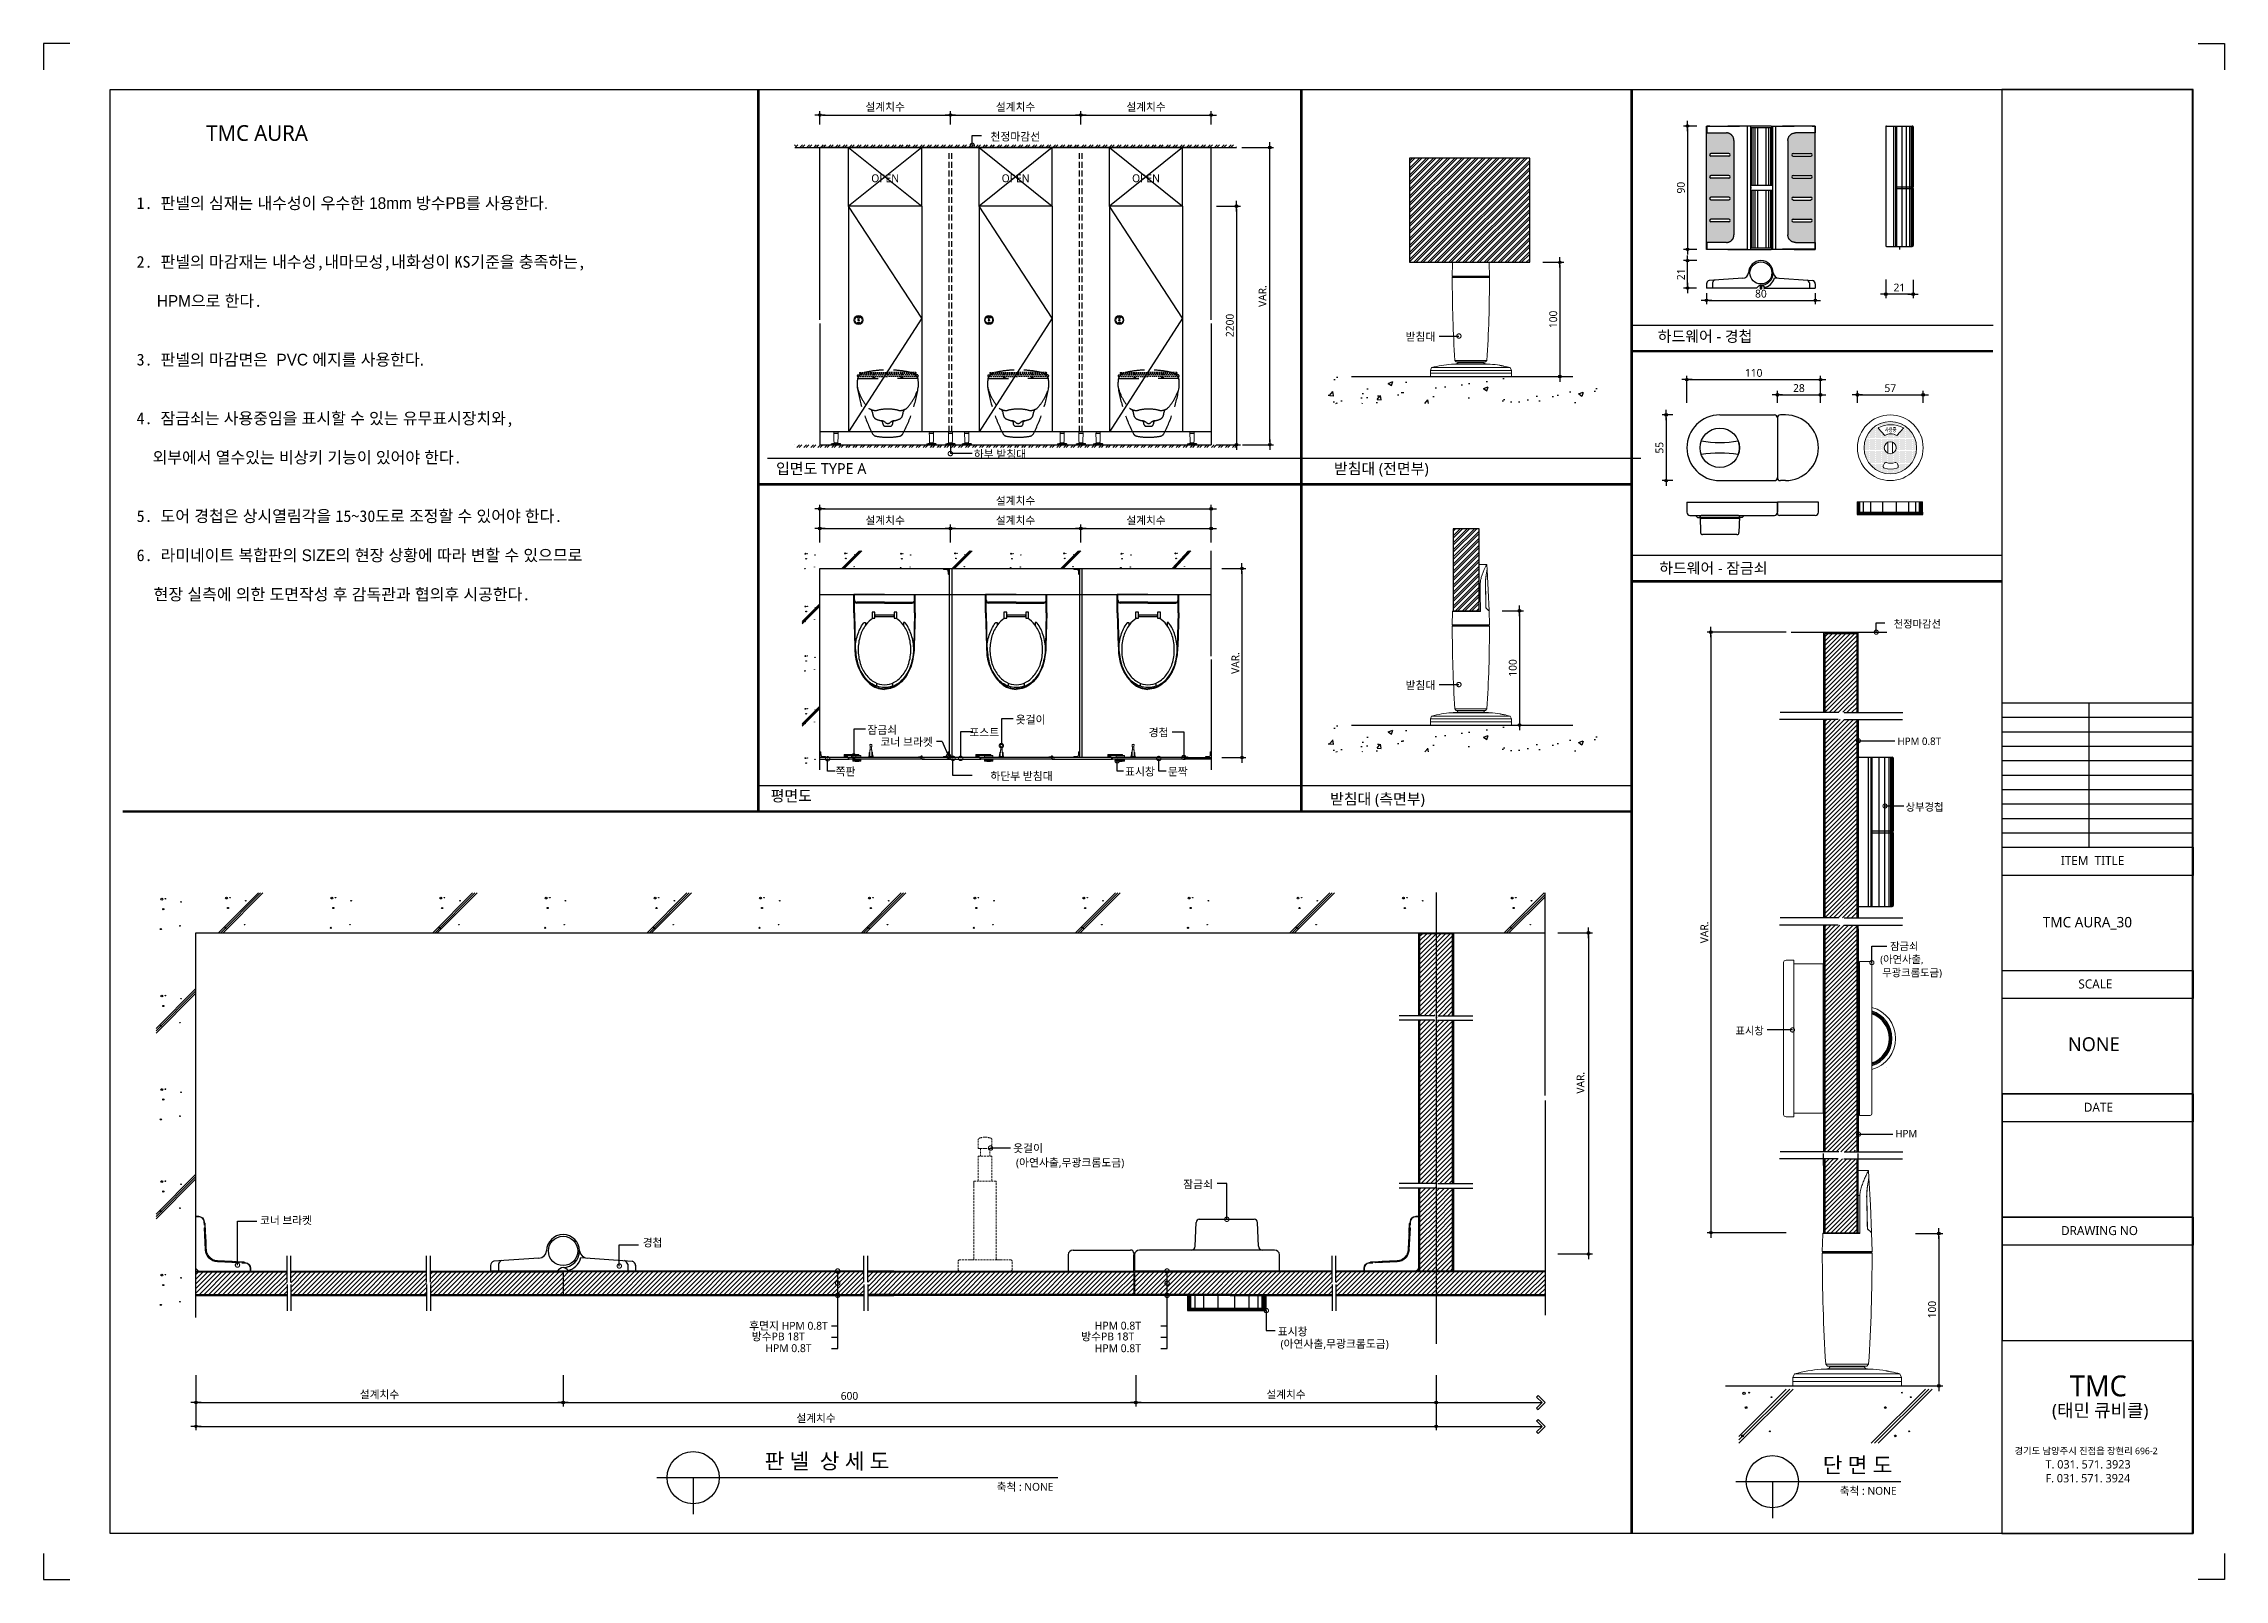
# Model space of a CAD drawing. Extents: x -256 to 8104, y -176 to 5714.
import ezdxf
from ezdxf.enums import TextEntityAlignment as Align

# ---------------------------------------------------------------- set-up
doc = ezdxf.new("R2010")
doc.units = 0
doc.header["$LTSCALE"] = 30
doc.linetypes.add('CEN', pattern=[62, 60, -1, 0, -1])
doc.linetypes.add('HIDDEN', pattern=[0.375, 0.25, -0.125])
doc.layers.get('0').update_dxf_attribs({"linetype": 'CONTINUOUS'})
doc.layers.get('DEFPOINTS').update_dxf_attribs({"linetype": 'CONTINUOUS'})
for name, color, linetype in [('02---제품선', 4, 'CONTINUOUS'), ('0_toilet', 6, 'CONTINUOUS'), ('C', 2, 'CONTINUOUS'), ('curior-0Line', 252, 'CONTINUOUS'), ('DIM', 7, 'CONTINUOUS'), ('FIN', 5, 'CONTINUOUS'), ('HAT', 8, 'CONTINUOUS'), ('HID', 9, 'HIDDEN'), ('jac text', 7, 'CONTINUOUS'), ('TIT', 3, 'CONTINUOUS'), ('경첩', 4, 'CONTINUOUS'), ('문자', 3, 'CONTINUOUS'), ('부자재', 4, 'CONTINUOUS'), ('옷걸이', 4, 'CONTINUOUS'), ('잠금쇠(회전형)', 4, 'CONTINUOUS'), ('중심선', 1, 'CEN'), ('치수', 1, 'CONTINUOUS'), ('판넬', 2, 'CONTINUOUS'), ('해치', 8, 'CONTINUOUS')]:
    doc.layers.add(name, color=color, linetype=linetype)
doc.styles.add('HDW', font='gulim.ttc')
doc.styles.add('돋움', font='malgun.ttf')
doc.dimstyles.new('10', dxfattribs={"dimscale": 10, "dimtxt": 3, "dimasz": 1, "dimexe": 1.5, "dimexo": 2, "dimgap": 1, "dimtad": 1, "dimdec": 0, "dimlunit": 6, "dimtxsty": '돋움', "dimblk": 'DIMDOT', "dimcen": -1, "dimdle": 1.5, "dimclrt": 3, "dimazin": 3, "dimtfac": 1, "dimtdec": 0, "dimtix": 1, "dimtmove": 2, "dimatfit": 3, "dimldrblk": 'DIMDOT', "dimarcsym": 0})
pattern_1 = [(45, (90803.934, -6860.011), (-8.55643, 8.55643), [])]
pattern_2 = [(45, (89996.395, -6971.59), (-8.980256, 8.980256), [])]

# ---------------------------------------------------------------- blocks, each defined once
blk = doc.blocks.new('DIMDOT')
at = {"linetype": 'Continuous'}
blk.add_line((-2, 0), (2, 0), dxfattribs=at)
for radius in [0.5, 0.25]:
    blk.add_circle((0, 0), radius, dxfattribs=at)
blk = doc.blocks.new('*D800')
at = {"layer": 'DEFPOINTS', "color": 0}
for p in [(101541.7, -1384.1), (101041.7, -1440.4), (101541.7, -1440.4)]:
    blk.add_point(p, dxfattribs=at)
at = {"layer": 'DIM', "color": 0, "lineweight": -2, "ltscale": 10}
for p, q in [((101041.7, -1420.4), (101041.7, -1369.1)), ((101051.7, -1384.1), (101531.7, -1384.1)), ((101541.7, -1420.4), (101541.7, -1369.1))]:
    blk.add_line(p, q, dxfattribs=at)
at = {"layer": 'DIM', "color": 0, "lineweight": -2, "xscale": 10, "yscale": 10, "zscale": 10, "rotation": 180}
blk.add_blockref('DIMDOT', (101041.7, -1384.1), dxfattribs=at)
at = {"layer": 'DIM', "color": 0, "lineweight": -2, "xscale": 10, "yscale": 10, "zscale": 10}
blk.add_blockref('DIMDOT', (101541.7, -1384.1), dxfattribs=at)
at = {"layer": 'DIM', "color": 3, "insert": (101291.7, -1354.4), "char_height": 30, "attachment_point": 5, "style": '돋움'}
blk.add_mtext('설계치수', dxfattribs=at)
blk = doc.blocks.new('*D801')
at = {"layer": 'DEFPOINTS', "color": 0}
for p in [(102041.7, -1384.1), (101541.7, -1440.4), (102041.7, -1440.4)]:
    blk.add_point(p, dxfattribs=at)
at = {"layer": 'DIM', "color": 0, "lineweight": -2, "ltscale": 10}
for p, q in [((101541.7, -1420.4), (101541.7, -1369.1)), ((101551.7, -1384.1), (102031.7, -1384.1)), ((102041.7, -1420.4), (102041.7, -1369.1))]:
    blk.add_line(p, q, dxfattribs=at)
at = {"layer": 'DIM', "color": 0, "lineweight": -2, "xscale": 10, "yscale": 10, "zscale": 10, "rotation": 180}
blk.add_blockref('DIMDOT', (101541.7, -1384.1), dxfattribs=at)
at = {"layer": 'DIM', "color": 0, "lineweight": -2, "xscale": 10, "yscale": 10, "zscale": 10}
blk.add_blockref('DIMDOT', (102041.7, -1384.1), dxfattribs=at)
at = {"layer": 'DIM', "color": 3, "insert": (101791.7, -1354.4), "char_height": 30, "attachment_point": 5, "style": '돋움'}
blk.add_mtext('설계치수', dxfattribs=at)
blk = doc.blocks.new('*D802')
at = {"layer": 'DEFPOINTS', "color": 0}
for p in [(102541.7, -1384.1), (102041.7, -1440.4), (102541.7, -1440.4)]:
    blk.add_point(p, dxfattribs=at)
at = {"layer": 'DIM', "color": 0, "lineweight": -2, "ltscale": 10}
for p, q in [((102041.7, -1420.4), (102041.7, -1369.1)), ((102051.7, -1384.1), (102531.7, -1384.1)), ((102541.7, -1420.4), (102541.7, -1369.1))]:
    blk.add_line(p, q, dxfattribs=at)
at = {"layer": 'DIM', "color": 0, "lineweight": -2, "xscale": 10, "yscale": 10, "zscale": 10, "rotation": 180}
blk.add_blockref('DIMDOT', (102041.7, -1384.1), dxfattribs=at)
at = {"layer": 'DIM', "color": 0, "lineweight": -2, "xscale": 10, "yscale": 10, "zscale": 10}
blk.add_blockref('DIMDOT', (102541.7, -1384.1), dxfattribs=at)
at = {"layer": 'DIM', "color": 3, "insert": (102291.7, -1354.4), "char_height": 30, "attachment_point": 5, "style": '돋움'}
blk.add_mtext('설계치수', dxfattribs=at)
blk = doc.blocks.new('*D803')
at = {"layer": 'DEFPOINTS', "color": 0}
for p in [(102541.7, -1733.3), (102541.7, -2648.3), (102638.6, -2648.3)]:
    blk.add_point(p, dxfattribs=at)
at = {"layer": 'DIM', "color": 0, "lineweight": -2, "ltscale": 10}
for p, q in [((102561.7, -1733.3), (102653.6, -1733.3)), ((102638.6, -1743.3), (102638.6, -2638.3)), ((102561.7, -2648.3), (102653.6, -2648.3))]:
    blk.add_line(p, q, dxfattribs=at)
at = {"layer": 'DIM', "color": 0, "lineweight": -2, "xscale": 10, "yscale": 10, "zscale": 10}
for p, rotation in [((102638.6, -1733.3), 90), ((102638.6, -2648.3), 270)]:
    blk.add_blockref('DIMDOT', p, dxfattribs=dict(at, rotation=rotation))
at = {"layer": 'DIM', "color": 3, "insert": (102613.1, -2190.8), "char_height": 30, "attachment_point": 5, "rotation": 90, "style": '돋움'}
blk.add_mtext('2200', dxfattribs=at)
blk = doc.blocks.new('*D804')
at = {"layer": 'DEFPOINTS', "color": 0}
for p in [(102562.7, -3123.2), (102562.7, -3848.2), (102659.6, -3848.2)]:
    blk.add_point(p, dxfattribs=at)
at = {"layer": 'DIM', "color": 0, "lineweight": -2, "ltscale": 10}
for p, q in [((102582.7, -3123.2), (102674.6, -3123.2)), ((102659.6, -3133.2), (102659.6, -3838.2)), ((102582.7, -3848.2), (102674.6, -3848.2))]:
    blk.add_line(p, q, dxfattribs=at)
at = {"layer": 'DIM', "color": 0, "lineweight": -2, "xscale": 10, "yscale": 10, "zscale": 10}
for p, rotation in [((102659.6, -3123.2), 90), ((102659.6, -3848.2), 270)]:
    blk.add_blockref('DIMDOT', p, dxfattribs=dict(at, rotation=rotation))
at = {"layer": 'DIM', "color": 3, "insert": (102634.4, -3485.7), "char_height": 30, "attachment_point": 5, "rotation": 90, "style": '돋움'}
blk.add_mtext('VAR.', dxfattribs=at)
blk = doc.blocks.new('_DOTSMALL')
at = {"color": 0, "linetype": 'ByBlock', "const_width": 0.5}
blk.add_lwpolyline([(-0.0625, 0, 1), (0.0625, 0, 1)], format="xyb", close=True, dxfattribs=at)
blk = doc.blocks.new('A$C63EC304E')
at = {"layer": '치수', "color": 1, "xscale": 2.5, "yscale": 2.5, "zscale": 2.5, "rotation": 234.3098741996962}
blk.add_blockref('_DOTSMALL', (0.31, 0.31), dxfattribs=at)
blk = doc.blocks.new('A$C2BC9653E')
at = {"layer": '치수', "xscale": 0.3333333333333333, "yscale": 0.3333333333333333, "zscale": 0.3333333333333333}
blk.add_blockref('A$C63EC304E', (0, 0), dxfattribs=at)
blk = doc.blocks.new('A$C7FC71301')
at = {"layer": '치수', "rotation": 180}
blk.add_blockref('A$C2BC9653E', (0.21, 0.21), dxfattribs=at)
blk = doc.blocks.new('A$C4A20372B')
at = {"layer": '치수'}
blk.add_blockref('A$C7FC71301', (0, 0), dxfattribs=at)
blk = doc.blocks.new('A$C566469F5')
at = {"layer": '치수'}
blk.add_blockref('A$C4A20372B', (0, 0), dxfattribs=at)
blk = doc.blocks.new('A$C7E317CD4')
at = {"layer": '해치', "xscale": 2, "yscale": 2, "zscale": 2}
blk.add_blockref('A$C566469F5', (0, 0), dxfattribs=at)
blk = doc.blocks.new('A$C601D7F27')
at = {"layer": '치수'}
blk.add_blockref('A$C7E317CD4', (0, 0), dxfattribs=at)
blk = doc.blocks.new('A$C38802C08')
at = {"layer": '치수'}
blk.add_blockref('A$C601D7F27', (0, 0), dxfattribs=at)
blk = doc.blocks.new('*D805')
at = {"layer": 'DEFPOINTS', "color": 0}
for p in [(102541.7, -2969.6), (102041.7, -3042.7), (102541.7, -3042.7)]:
    blk.add_point(p, dxfattribs=at)
at = {"layer": 'DIM', "color": 0, "lineweight": -2, "ltscale": 10}
for p, q in [((102041.7, -3022.7), (102041.7, -2954.6)), ((102051.7, -2969.6), (102531.7, -2969.6)), ((102541.7, -3022.7), (102541.7, -2954.6))]:
    blk.add_line(p, q, dxfattribs=at)
at = {"layer": 'DIM', "color": 0, "lineweight": -2, "xscale": 10, "yscale": 10, "zscale": 10, "rotation": 180}
blk.add_blockref('DIMDOT', (102041.7, -2969.6), dxfattribs=at)
at = {"layer": 'DIM', "color": 0, "lineweight": -2, "xscale": 10, "yscale": 10, "zscale": 10}
blk.add_blockref('DIMDOT', (102541.7, -2969.6), dxfattribs=at)
at = {"layer": 'DIM', "color": 3, "insert": (102291.7, -2940), "char_height": 30, "attachment_point": 5, "style": '돋움'}
blk.add_mtext('설계치수', dxfattribs=at)
blk = doc.blocks.new('*D806')
at = {"layer": 'DEFPOINTS', "color": 0}
for p in [(102541.7, -2894.3), (101041.7, -3042.7), (102541.7, -3042.7)]:
    blk.add_point(p, dxfattribs=at)
at = {"layer": 'DIM', "color": 0, "lineweight": -2, "ltscale": 10}
for p, q in [((101041.7, -3022.7), (101041.7, -2879.3)), ((101051.7, -2894.3), (102531.7, -2894.3)), ((102541.7, -3022.7), (102541.7, -2879.3))]:
    blk.add_line(p, q, dxfattribs=at)
at = {"layer": 'DIM', "color": 0, "lineweight": -2, "xscale": 10, "yscale": 10, "zscale": 10, "rotation": 180}
blk.add_blockref('DIMDOT', (101041.7, -2894.3), dxfattribs=at)
at = {"layer": 'DIM', "color": 0, "lineweight": -2, "xscale": 10, "yscale": 10, "zscale": 10}
blk.add_blockref('DIMDOT', (102541.7, -2894.3), dxfattribs=at)
at = {"layer": 'DIM', "color": 3, "insert": (101791.7, -2864.6), "char_height": 30, "attachment_point": 5, "style": '돋움'}
blk.add_mtext('설계치수', dxfattribs=at)
blk = doc.blocks.new('*D807')
at = {"layer": 'DEFPOINTS', "color": 0}
for p in [(102041.7, -2969.6), (101541.7, -3042.7), (102041.7, -3042.7)]:
    blk.add_point(p, dxfattribs=at)
at = {"layer": 'DIM', "color": 0, "lineweight": -2, "ltscale": 10}
for p, q in [((101541.7, -3022.7), (101541.7, -2954.6)), ((101551.7, -2969.6), (102031.7, -2969.6)), ((102041.7, -3022.7), (102041.7, -2954.6))]:
    blk.add_line(p, q, dxfattribs=at)
at = {"layer": 'DIM', "color": 0, "lineweight": -2, "xscale": 10, "yscale": 10, "zscale": 10, "rotation": 180}
blk.add_blockref('DIMDOT', (101541.7, -2969.6), dxfattribs=at)
at = {"layer": 'DIM', "color": 0, "lineweight": -2, "xscale": 10, "yscale": 10, "zscale": 10}
blk.add_blockref('DIMDOT', (102041.7, -2969.6), dxfattribs=at)
at = {"layer": 'DIM', "color": 3, "insert": (101791.7, -2940), "char_height": 30, "attachment_point": 5, "style": '돋움'}
blk.add_mtext('설계치수', dxfattribs=at)
blk = doc.blocks.new('*D808')
at = {"layer": 'DEFPOINTS', "color": 0}
for p in [(101541.7, -2969.6), (101041.7, -3042.7), (101541.7, -3042.7)]:
    blk.add_point(p, dxfattribs=at)
at = {"layer": 'DIM', "color": 0, "lineweight": -2, "ltscale": 10}
for p, q in [((101041.7, -3022.7), (101041.7, -2954.6)), ((101051.7, -2969.6), (101531.7, -2969.6)), ((101541.7, -3022.7), (101541.7, -2954.6))]:
    blk.add_line(p, q, dxfattribs=at)
at = {"layer": 'DIM', "color": 0, "lineweight": -2, "xscale": 10, "yscale": 10, "zscale": 10, "rotation": 180}
blk.add_blockref('DIMDOT', (101041.7, -2969.6), dxfattribs=at)
at = {"layer": 'DIM', "color": 0, "lineweight": -2, "xscale": 10, "yscale": 10, "zscale": 10}
blk.add_blockref('DIMDOT', (101541.7, -2969.6), dxfattribs=at)
at = {"layer": 'DIM', "color": 3, "insert": (101291.7, -2940), "char_height": 30, "attachment_point": 5, "style": '돋움'}
blk.add_mtext('설계치수', dxfattribs=at)
blk = doc.blocks.new('*D809')
at = {"layer": 'DEFPOINTS', "color": 0}
for p in [(104877.2, -2398.7), (104365.2, -2507.3), (104877.2, -2507.3)]:
    blk.add_point(p, dxfattribs=at)
at = {"layer": 'DIM', "color": 0, "lineweight": -2, "ltscale": 10}
for p, q in [((104365.2, -2487.3), (104365.2, -2383.7)), ((104375.2, -2398.7), (104867.2, -2398.7)), ((104877.2, -2487.3), (104877.2, -2383.7))]:
    blk.add_line(p, q, dxfattribs=at)
at = {"layer": 'DIM', "color": 0, "lineweight": -2, "xscale": 10, "yscale": 10, "zscale": 10, "rotation": 180}
blk.add_blockref('DIMDOT', (104365.2, -2398.7), dxfattribs=at)
at = {"layer": 'DIM', "color": 0, "lineweight": -2, "xscale": 10, "yscale": 10, "zscale": 10}
blk.add_blockref('DIMDOT', (104877.2, -2398.7), dxfattribs=at)
at = {"layer": 'DIM', "color": 3, "insert": (104621.2, -2373.1), "char_height": 30, "attachment_point": 5, "style": '돋움'}
blk.add_mtext('110', dxfattribs=at)
blk = doc.blocks.new('*D810')
at = {"layer": 'DEFPOINTS', "color": 0}
for p in [(104712.2, -2507.3), (104877.2, -2456.7), (104877.2, -2507.3)]:
    blk.add_point(p, dxfattribs=at)
at = {"layer": 'DIM', "color": 0, "lineweight": -2, "ltscale": 10}
for p, q in [((104712.2, -2487.3), (104712.2, -2441.7)), ((104722.2, -2456.7), (104867.2, -2456.7)), ((104877.2, -2487.3), (104877.2, -2441.7))]:
    blk.add_line(p, q, dxfattribs=at)
at = {"layer": 'DIM', "color": 0, "lineweight": -2, "xscale": 10, "yscale": 10, "zscale": 10, "rotation": 180}
blk.add_blockref('DIMDOT', (104712.2, -2456.7), dxfattribs=at)
at = {"layer": 'DIM', "color": 0, "lineweight": -2, "xscale": 10, "yscale": 10, "zscale": 10}
blk.add_blockref('DIMDOT', (104877.2, -2456.7), dxfattribs=at)
at = {"layer": 'DIM', "color": 3, "insert": (104794.7, -2431.2), "char_height": 30, "attachment_point": 5, "style": '돋움'}
blk.add_mtext('28', dxfattribs=at)
blk = doc.blocks.new('*D811')
at = {"layer": 'DEFPOINTS', "color": 0}
for p in [(105018.9, -2507.3), (105270.9, -2456.7), (105270.9, -2507.3)]:
    blk.add_point(p, dxfattribs=at)
at = {"layer": 'DIM', "color": 0, "lineweight": -2, "ltscale": 10}
for p, q in [((105018.9, -2487.3), (105018.9, -2441.7)), ((105028.9, -2456.7), (105260.9, -2456.7)), ((105270.9, -2487.3), (105270.9, -2441.7))]:
    blk.add_line(p, q, dxfattribs=at)
at = {"layer": 'DIM', "color": 0, "lineweight": -2, "xscale": 10, "yscale": 10, "zscale": 10, "rotation": 180}
blk.add_blockref('DIMDOT', (105018.9, -2456.7), dxfattribs=at)
at = {"layer": 'DIM', "color": 0, "lineweight": -2, "xscale": 10, "yscale": 10, "zscale": 10}
blk.add_blockref('DIMDOT', (105270.9, -2456.7), dxfattribs=at)
at = {"layer": 'DIM', "color": 3, "insert": (105144.9, -2431.4), "char_height": 30, "attachment_point": 5, "style": '돋움'}
blk.add_mtext('57', dxfattribs=at)
blk = doc.blocks.new('*D812')
at = {"layer": 'DEFPOINTS', "color": 0}
for p in [(104422.8, -1426), (104367.8, -1899.1), (104422.8, -1899.1)]:
    blk.add_point(p, dxfattribs=at)
at = {"layer": 'DIM', "color": 0, "lineweight": -2, "ltscale": 10}
for p, q in [((104402.8, -1426), (104352.8, -1426)), ((104367.8, -1436), (104367.8, -1889.1)), ((104402.8, -1899.1), (104352.8, -1899.1))]:
    blk.add_line(p, q, dxfattribs=at)
at = {"layer": 'DIM', "color": 0, "lineweight": -2, "xscale": 10, "yscale": 10, "zscale": 10}
for p, rotation in [((104367.8, -1426), 90), ((104367.8, -1899.1), 270)]:
    blk.add_blockref('DIMDOT', p, dxfattribs=dict(at, rotation=rotation))
at = {"layer": 'DIM', "color": 3, "insert": (104342.3, -1662.5), "char_height": 30, "attachment_point": 5, "rotation": 90, "style": '돋움'}
blk.add_mtext('90', dxfattribs=at)
blk = doc.blocks.new('*D813')
at = {"layer": 'DEFPOINTS', "color": 0}
for p in [(104440.4, -2047.3), (104857.5, -2047.3), (104857.5, -2094.7)]:
    blk.add_point(p, dxfattribs=at)
at = {"layer": 'DIM', "color": 0, "lineweight": -2, "ltscale": 10}
for p, q in [((104440.4, -2067.3), (104440.4, -2109.7)), ((104857.5, -2067.3), (104857.5, -2109.7)), ((104450.4, -2094.7), (104847.5, -2094.7))]:
    blk.add_line(p, q, dxfattribs=at)
at = {"layer": 'DIM', "color": 0, "lineweight": -2, "xscale": 10, "yscale": 10, "zscale": 10, "rotation": 180}
blk.add_blockref('DIMDOT', (104440.4, -2094.7), dxfattribs=at)
at = {"layer": 'DIM', "color": 0, "lineweight": -2, "xscale": 10, "yscale": 10, "zscale": 10}
blk.add_blockref('DIMDOT', (104857.5, -2094.7), dxfattribs=at)
at = {"layer": 'DIM', "color": 3, "insert": (104648.9, -2069.2), "char_height": 30, "attachment_point": 5, "style": '돋움'}
blk.add_mtext('80', dxfattribs=at)
blk = doc.blocks.new('*D814')
at = {"layer": 'DEFPOINTS', "color": 0}
for p in [(104367.8, -1942.3), (104422.8, -1942.3), (104422.1, -2047.3)]:
    blk.add_point(p, dxfattribs=at)
at = {"layer": 'DIM', "color": 0, "lineweight": -2, "ltscale": 10}
for p, q in [((104402.8, -1942.3), (104352.8, -1942.3)), ((104367.8, -2037.3), (104367.8, -1952.3)), ((104402.1, -2047.3), (104352.8, -2047.3))]:
    blk.add_line(p, q, dxfattribs=at)
at = {"layer": 'DIM', "color": 0, "lineweight": -2, "xscale": 10, "yscale": 10, "zscale": 10}
for p, rotation in [((104367.8, -1942.3), 90), ((104367.8, -2047.3), 270)]:
    blk.add_blockref('DIMDOT', p, dxfattribs=dict(at, rotation=rotation))
at = {"layer": 'DIM', "color": 3, "insert": (104342.5, -1994.8), "char_height": 30, "attachment_point": 5, "rotation": 90, "style": '돋움'}
blk.add_mtext('21', dxfattribs=at)
blk = doc.blocks.new('*D815')
at = {"layer": 'DEFPOINTS', "color": 0}
for p in [(105127.3, -1995.1), (105232.3, -1995.9), (105127.3, -2070.8)]:
    blk.add_point(p, dxfattribs=at)
at = {"layer": 'DIM', "color": 0, "lineweight": -2, "ltscale": 10}
for p, q in [((105127.3, -2015.1), (105127.3, -2085.8)), ((105222.3, -2070.8), (105137.3, -2070.8)), ((105232.3, -2015.9), (105232.3, -2085.8))]:
    blk.add_line(p, q, dxfattribs=at)
at = {"layer": 'DIM', "color": 0, "lineweight": -2, "xscale": 10, "yscale": 10, "zscale": 10, "rotation": 180}
blk.add_blockref('DIMDOT', (105127.3, -2070.8), dxfattribs=at)
at = {"layer": 'DIM', "color": 0, "lineweight": -2, "xscale": 10, "yscale": 10, "zscale": 10}
blk.add_blockref('DIMDOT', (105232.3, -2070.8), dxfattribs=at)
at = {"layer": 'DIM', "color": 3, "insert": (105179.8, -2045.5), "char_height": 30, "attachment_point": 5, "style": '돋움'}
blk.add_mtext('21', dxfattribs=at)
blk = doc.blocks.new('A$C10E41893')
at = {"layer": '부자재'}
for p, q in [((6, 0), (6, 196)), ((123, 196), (6, 196)), ((123, 192), (6, 192)), ((55, 0), (55, 177)), ((61, 0), (61, 177)), ((6, 0), (6, -196)), ((55, 0), (55, -177)), ((61, 0), (61, -177)), ((123, -192), (6, -192)), ((123, -196), (6, -196))]:
    blk.add_line(p, q, dxfattribs=at)
for points in [[(123, 196, -0.012538), (123, 196), (335, 190, -0.055395), (445, 175, -0.154276), (577, 93, -0.179504), (612, 0, -0.179504)], [(123, 192, -0.012538), (123, 192), (335, 187, -0.055395), (444, 172, -0.154276), (574, 91, -0.179504), (608, 0, -0.179504)], [(157, -72, 0.089162), (200, -119, 0.085733), (270, -155, 0.075373), (359, -168, 0.075373), (447, -155, 0.085733), (517, -119, 0.106084), (567, -62, 0.126931), (583, 0, 0.126931), (567, 62, 0.106084), (517, 119, 0.085733), (447, 155, 0.075373), (359, 168, 0.075373), (270, 155, 0.085733), (200, 119, 0.089162), (157, 72)], [(572, 51), (589, 51), (589, 60, 0.021185), (583, 71, 0.106084), (528, 134, 0.085733), (453, 172, 0.075373), (359, 187, 0.075373), (265, 172, 0.085733), (189, 134, 0.007337), (184, 130), (184, 122), (205, 122)], [(123, -196, 0.012538), (123, -196), (335, -190, 0.055395), (445, -175, 0.154276), (577, -93, 0.179504), (612, 0, 0.179504)], [(123, -192, 0.012538), (123, -192), (335, -187, 0.055395), (444, -172, 0.154276), (574, -91, 0.179504), (608, 0, 0.179504)], [(589, -51, 0.090214), (598, 0, 0.090214), (589, 51, 0.106084)], [(572, -51), (589, -51), (589, -60, -0.021185), (583, -71, -0.106084), (528, -134, -0.085733), (453, -172, -0.075373), (359, -187, -0.075373), (265, -172, -0.085733), (189, -134, -0.007337), (184, -130), (184, -122), (205, -122)]]:
    blk.add_lwpolyline(points, format="xyb", dxfattribs=at)
blk.add_lwpolyline([(138, -61), (119, -61), (119, -79), (157, -79), (157, -61), (138, -61), (147, -61), (147, 61), (138, 61), (157, 61), (157, 79), (119, 79), (119, 61), (138, 61), (138, -61), (119, -61)], dxfattribs=at)
for centre, start, end in [((40, 177), 0, 90), ((46, 177), 0, 90), ((40, -177), 270, 0), ((46, -177), 270, 0)]:
    blk.add_arc(centre, 15, start, end, dxfattribs=at)
blk = doc.blocks.new('A$C460A2A32')
at = {"color": 0}
for p, q in [((3, 20), (0, 16)), ((3, 20), (9, 20)), ((4, 10), (162, 10)), ((9, 20), (162, 20)), ((13, 32), (11, 30)), ((13, 32), (162, 32)), ((13, 27), (162, 27)), ((312, 32), (162, 32)), ((312, 27), (162, 27)), ((316, 20), (162, 20)), ((321, 10), (162, 10)), ((312, 32), (313, 30)), ((322, 20), (316, 20)), ((322, 20), (324, 16))]:
    blk.add_line(p, q, dxfattribs=at)
for centre, radius, start, end in [((4, 14), 4, 150.0107, 270), ((13, 29), 2, 135, 270), ((109, 28), 26, 182.6717, 198.4118), ((109, 10), 26, 180, 202.6199), ((107, 28), 23, 183.0205, 200.9186), ((107, 10), 23, 180, 205.7715), ((69, 10), 23, 334.2285, 0), ((69, 28), 23, 339.0814, 356.9795), ((67, 10), 26, 337.3801, 0), ((67, 28), 26, 341.5882, 357.3283), ((257, 10), 26, 180, 202.6199), ((257, 28), 26, 182.6717, 198.4118), ((256, 28), 23, 183.0205, 200.9186), ((256, 10), 23, 180, 205.7715), ((217, 10), 23, 334.2285, 0), ((217, 28), 23, 339.0814, 356.9795), ((216, 28), 26, 341.5882, 357.3283), ((216, 10), 26, 337.3801, 0), ((312, 29), 2, 270, 45), ((321, 14), 4, 270, 29.9893)]:
    blk.add_arc(centre, radius, start, end, dxfattribs=at)
blk = doc.blocks.new('*D816')
at = {"layer": 'DEFPOINTS', "color": 0}
for p in [(104330.9, -2533.9), (104285.2, -2785.9), (104330.9, -2785.9)]:
    blk.add_point(p, dxfattribs=at)
at = {"layer": 'DIM', "color": 0, "lineweight": -2, "ltscale": 10}
for p, q in [((104310.9, -2533.9), (104270.2, -2533.9)), ((104285.2, -2543.9), (104285.2, -2775.9)), ((104310.9, -2785.9), (104270.2, -2785.9))]:
    blk.add_line(p, q, dxfattribs=at)
at = {"layer": 'DIM', "color": 0, "lineweight": -2, "xscale": 10, "yscale": 10, "zscale": 10}
for p, rotation in [((104285.2, -2533.9), 90), ((104285.2, -2785.9), 270)]:
    blk.add_blockref('DIMDOT', p, dxfattribs=dict(at, rotation=rotation))
at = {"layer": 'DIM', "color": 3, "insert": (104259.9, -2659.9), "char_height": 30, "attachment_point": 5, "rotation": 90, "style": '돋움'}
blk.add_mtext('55', dxfattribs=at)
blk = doc.blocks.new('*D817')
at = {"layer": 'DEFPOINTS', "color": 0}
for p in [(104766.2, -3366.9), (104457.4, -5670.2), (104766.2, -5670.2)]:
    blk.add_point(p, dxfattribs=at)
at = {"layer": 'DIM', "color": 0, "lineweight": -2, "ltscale": 10}
for p, q in [((104746.2, -3366.9), (104442.4, -3366.9)), ((104457.4, -3376.9), (104457.4, -5660.2)), ((104746.2, -5670.2), (104442.4, -5670.2))]:
    blk.add_line(p, q, dxfattribs=at)
at = {"layer": 'DIM', "color": 0, "lineweight": -2, "xscale": 10, "yscale": 10, "zscale": 10}
for p, rotation in [((104457.4, -3366.9), 90), ((104457.4, -5670.2), 270)]:
    blk.add_blockref('DIMDOT', p, dxfattribs=dict(at, rotation=rotation))
at = {"layer": 'DIM', "color": 3, "insert": (104432.2, -4518.6), "char_height": 30, "attachment_point": 5, "rotation": 90, "style": '돋움'}
blk.add_mtext('VAR.', dxfattribs=at)
blk = doc.blocks.new('A$C13EB2441')
for p, q in [((0.84, 7.37), (0.84, 14.11)), ((0.84, 6.74), (0.84, 0))]:
    blk.add_line(p, q)
blk = doc.blocks.new('*D818')
at = {"layer": 'DEFPOINTS', "color": 0}
for p in [(105221.9, -5673.2), (105231, -6257.5), (105330.8, -6257.5)]:
    blk.add_point(p, dxfattribs=at)
at = {"layer": 'DIM', "color": 0, "lineweight": -2, "ltscale": 10}
for p, q in [((105241.9, -5673.2), (105345.8, -5673.2)), ((105330.8, -5683.2), (105330.8, -6247.5)), ((105251, -6257.5), (105345.8, -6257.5))]:
    blk.add_line(p, q, dxfattribs=at)
at = {"layer": 'DIM', "color": 0, "lineweight": -2, "xscale": 10, "yscale": 10, "zscale": 10}
for p, rotation in [((105330.8, -5673.2), 90), ((105330.8, -6257.5), 270)]:
    blk.add_blockref('DIMDOT', p, dxfattribs=dict(at, rotation=rotation))
at = {"layer": 'DIM', "color": 3, "insert": (105305.2, -5965.3), "char_height": 30, "attachment_point": 5, "rotation": 90, "style": '돋움'}
blk.add_mtext('100', dxfattribs=at)
blk = doc.blocks.new('*D819')
at = {"layer": 'DEFPOINTS', "color": 0}
for p in [(103637.3, -3285.3), (103580.5, -3723.5), (103723.4, -3723.5)]:
    blk.add_point(p, dxfattribs=at)
at = {"layer": 'DIM', "color": 0, "lineweight": -2, "ltscale": 10}
for p, q in [((103657.3, -3285.3), (103738.4, -3285.3)), ((103723.4, -3295.3), (103723.4, -3713.5)), ((103600.5, -3723.5), (103738.4, -3723.5))]:
    blk.add_line(p, q, dxfattribs=at)
at = {"layer": 'DIM', "color": 0, "lineweight": -2, "xscale": 10, "yscale": 10, "zscale": 10}
for p, rotation in [((103723.4, -3285.3), 90), ((103723.4, -3723.5), 270)]:
    blk.add_blockref('DIMDOT', p, dxfattribs=dict(at, rotation=rotation))
at = {"layer": 'DIM', "color": 3, "insert": (103697.8, -3504.4), "char_height": 30, "attachment_point": 5, "rotation": 90, "style": '돋움'}
blk.add_mtext('100', dxfattribs=at)
blk = doc.blocks.new('*D820')
at = {"layer": 'DEFPOINTS', "color": 0}
for p in [(102638.6, -1508.5), (102766, -1508.5), (102641.1, -2648.3)]:
    blk.add_point(p, dxfattribs=at)
at = {"layer": 'DIM', "color": 0, "lineweight": -2, "ltscale": 10}
for p, q in [((102658.6, -1508.5), (102781, -1508.5)), ((102766, -2638.3), (102766, -1518.5)), ((102661.1, -2648.3), (102781, -2648.3))]:
    blk.add_line(p, q, dxfattribs=at)
at = {"layer": 'DIM', "color": 0, "lineweight": -2, "xscale": 10, "yscale": 10, "zscale": 10}
for p, rotation in [((102766, -1508.5), 90), ((102766, -2648.3), 270)]:
    blk.add_blockref('DIMDOT', p, dxfattribs=dict(at, rotation=rotation))
at = {"layer": 'DIM', "color": 3, "insert": (102738.7, -2078.4), "char_height": 30, "attachment_point": 5, "rotation": 90, "style": '돋움'}
blk.add_mtext('VAR.', dxfattribs=at)
blk = doc.blocks.new('*D821')
at = {"layer": 'DEFPOINTS', "color": 0}
for p in [(103792.4, -1948.6), (103735.6, -2386.7), (103878.5, -2386.7)]:
    blk.add_point(p, dxfattribs=at)
at = {"layer": 'DIM', "color": 0, "lineweight": -2, "ltscale": 10}
for p, q in [((103812.4, -1948.6), (103893.5, -1948.6)), ((103878.5, -1958.6), (103878.5, -2376.7)), ((103755.6, -2386.7), (103893.5, -2386.7))]:
    blk.add_line(p, q, dxfattribs=at)
at = {"layer": 'DIM', "color": 0, "lineweight": -2, "xscale": 10, "yscale": 10, "zscale": 10}
for p, rotation in [((103878.5, -1948.6), 90), ((103878.5, -2386.7), 270)]:
    blk.add_blockref('DIMDOT', p, dxfattribs=dict(at, rotation=rotation))
at = {"layer": 'DIM', "color": 3, "insert": (103852.9, -2167.7), "char_height": 30, "attachment_point": 5, "rotation": 90, "style": '돋움'}
blk.add_mtext('100', dxfattribs=at)
blk = doc.blocks.new('*D822')
at = {"layer": 'DEFPOINTS', "color": 0}
for p in [(98649.8, -6196.1), (100056.9, -6196.1), (100056.9, -6321.8)]:
    blk.add_point(p, dxfattribs=at)
at = {"layer": 'DIM', "color": 0, "lineweight": -2, "ltscale": 10}
for p, q in [((98649.8, -6216.1), (98649.8, -6336.8)), ((100056.9, -6216.1), (100056.9, -6336.8)), ((98659.8, -6321.8), (100046.9, -6321.8))]:
    blk.add_line(p, q, dxfattribs=at)
at = {"layer": 'DIM', "color": 0, "lineweight": -2, "xscale": 10, "yscale": 10, "zscale": 10, "rotation": 180}
blk.add_blockref('DIMDOT', (98649.8, -6321.8), dxfattribs=at)
at = {"layer": 'DIM', "color": 0, "lineweight": -2, "xscale": 10, "yscale": 10, "zscale": 10}
blk.add_blockref('DIMDOT', (100056.9, -6321.8), dxfattribs=at)
at = {"layer": 'DIM', "color": 3, "insert": (99353.3, -6292.1), "char_height": 30, "attachment_point": 5, "style": '돋움'}
blk.add_mtext('설계치수', dxfattribs=at)
blk = doc.blocks.new('*D823')
at = {"layer": 'DEFPOINTS', "color": 0}
for p in [(98649.8, -6196.1), (103403.7, -6196.1), (103403.7, -6413.2)]:
    blk.add_point(p, dxfattribs=at)
at = {"layer": 'DIM', "color": 0, "lineweight": -2, "ltscale": 10}
for p, q in [((98649.8, -6216.1), (98649.8, -6428.2)), ((103403.7, -6216.1), (103403.7, -6428.2)), ((98659.8, -6413.2), (103393.7, -6413.2))]:
    blk.add_line(p, q, dxfattribs=at)
at = {"layer": 'DIM', "color": 0, "lineweight": -2, "xscale": 10, "yscale": 10, "zscale": 10, "rotation": 180}
blk.add_blockref('DIMDOT', (98649.8, -6413.2), dxfattribs=at)
at = {"layer": 'DIM', "color": 0, "lineweight": -2, "xscale": 10, "yscale": 10, "zscale": 10}
blk.add_blockref('DIMDOT', (103403.7, -6413.2), dxfattribs=at)
at = {"layer": 'DIM', "color": 3, "insert": (101026.8, -6383.6), "char_height": 30, "attachment_point": 5, "style": '돋움'}
blk.add_mtext('설계치수', dxfattribs=at)
blk = doc.blocks.new('*D824')
at = {"layer": 'DEFPOINTS', "color": 0}
for p in [(102252.8, -6196.1), (103403.7, -6196.1), (103403.7, -6321.8)]:
    blk.add_point(p, dxfattribs=at)
at = {"layer": 'DIM', "color": 0, "lineweight": -2, "ltscale": 10}
for p, q in [((102252.8, -6216.1), (102252.8, -6336.8)), ((103403.7, -6216.1), (103403.7, -6336.8)), ((102262.8, -6321.8), (103393.7, -6321.8))]:
    blk.add_line(p, q, dxfattribs=at)
at = {"layer": 'DIM', "color": 0, "lineweight": -2, "xscale": 10, "yscale": 10, "zscale": 10, "rotation": 180}
blk.add_blockref('DIMDOT', (102252.8, -6321.8), dxfattribs=at)
at = {"layer": 'DIM', "color": 0, "lineweight": -2, "xscale": 10, "yscale": 10, "zscale": 10}
blk.add_blockref('DIMDOT', (103403.7, -6321.8), dxfattribs=at)
at = {"layer": 'DIM', "color": 3, "insert": (102828.3, -6292.1), "char_height": 30, "attachment_point": 5, "style": '돋움'}
blk.add_mtext('설계치수', dxfattribs=at)
blk = doc.blocks.new('*D825')
at = {"layer": 'DEFPOINTS', "color": 0}
for p in [(100056.9, -6196.1), (102252.8, -6196.1), (102252.8, -6321.8)]:
    blk.add_point(p, dxfattribs=at)
at = {"layer": 'DIM', "color": 0, "lineweight": -2, "ltscale": 10}
for p, q in [((100056.9, -6216.1), (100056.9, -6336.8)), ((102252.8, -6216.1), (102252.8, -6336.8)), ((100066.9, -6321.8), (102242.8, -6321.8))]:
    blk.add_line(p, q, dxfattribs=at)
at = {"layer": 'DIM', "color": 0, "lineweight": -2, "xscale": 10, "yscale": 10, "zscale": 10, "rotation": 180}
blk.add_blockref('DIMDOT', (100056.9, -6321.8), dxfattribs=at)
at = {"layer": 'DIM', "color": 0, "lineweight": -2, "xscale": 10, "yscale": 10, "zscale": 10}
blk.add_blockref('DIMDOT', (102252.8, -6321.8), dxfattribs=at)
at = {"layer": 'DIM', "color": 3, "insert": (101154.9, -6296.3), "char_height": 30, "attachment_point": 5, "style": '돋움'}
blk.add_mtext('600', dxfattribs=at)
blk = doc.blocks.new('A$C06B31977')
for p, q in [((1.26, 11.06), (1.26, 21.17)), ((1.26, 10.11), (1.26, 0))]:
    blk.add_line(p, q)
blk = doc.blocks.new('*D826')
at = {"layer": 'DEFPOINTS', "color": 0}
for p in [(103850.5, -4520.4), (103850.5, -5751.8), (103988.4, -5751.8)]:
    blk.add_point(p, dxfattribs=at)
at = {"layer": 'DIM', "color": 0, "lineweight": -2, "ltscale": 10}
for p, q in [((103870.5, -4520.4), (104003.4, -4520.4)), ((103988.4, -4530.4), (103988.4, -5741.8)), ((103870.5, -5751.8), (104003.4, -5751.8))]:
    blk.add_line(p, q, dxfattribs=at)
at = {"layer": 'DIM', "color": 0, "lineweight": -2, "xscale": 10, "yscale": 10, "zscale": 10}
for p, rotation in [((103988.4, -4520.4), 90), ((103988.4, -5751.8), 270)]:
    blk.add_blockref('DIMDOT', p, dxfattribs=dict(at, rotation=rotation))
at = {"layer": 'DIM', "color": 3, "insert": (103957.6, -5095.2), "char_height": 30, "attachment_point": 5, "rotation": 90, "style": '돋움'}
blk.add_mtext('VAR.', dxfattribs=at)
blk = doc.blocks.new('AURA_30', base_point=(98321.5, -6824.2))
at = {"layer": 'HAT'}
h = blk.add_hatch(dxfattribs=at)
h.set_pattern_fill('ANSI32', color=256, scale=2, style=0)
h.set_pattern_definition([(45, (89705.63, -7141.476), (-13.470384, 13.470384), []), (45, (89714.61, -7141.476), (-13.470384, 13.470384), [])])
h.paths.add_polyline_path([(100945, -1498.5), (102638.6, -1498.5), (102638.6, -1508.5), (100945, -1508.5)])
h = blk.add_hatch(dxfattribs=at)
h.set_pattern_fill('ANSI32', color=256, scale=2, style=0)
h.set_pattern_definition([(45, (90000, -7000), (-13.470384, 13.470384), []), (45, (90008.98, -7000), (-13.470384, 13.470384), [])])
h.paths.add_polyline_path([(103602.9, -1948.6), (103762.9, -1948.6), (103762.9, -1549.3), (103302.1, -1549.3), (103302.1, -1948.6)])
h = blk.add_hatch(dxfattribs=at)
h.set_pattern_fill('ANSI32', color=256, scale=2, style=0)
h.set_pattern_definition([(45, (89705.63, -6959.496), (-13.470384, 13.470384), []), (45, (89714.61, -6959.496), (-13.470384, 13.470384), [])])
h.paths.add_polyline_path([(100945, -2658.7), (102638.6, -2658.7), (102638.6, -2648.7), (100945, -2648.7)])
h = blk.add_hatch(dxfattribs=at)
h.set_pattern_fill('ANSI32', color=256, scale=2, style=0)
h.set_pattern_definition([(45, (90022.86, -7100.185), (-13.470384, 13.470384), []), (45, (90031.84, -7100.185), (-13.470384, 13.470384), [])])
h.paths.add_polyline_path([(103469.3, -3285.3), (103568.8, -3285.3), (103568.8, -2970.9), (103469.3, -2970.9)])
at = {"layer": 'HAT', "transparency": 33554687}
h = blk.add_hatch(dxfattribs=at)
h.set_pattern_fill('ANSI31', color=256, scale=3.811219)
h.set_pattern_definition(pattern_1)
h.paths.add_polyline_path([(104947.4, -3674.6), (104968.6, -3674.6), (105017.5, -3674.6), (105017.5, -3371.7), (104893.6, -3371.7), (104893.6, -3674.6)])
at = {"layer": 'HAT'}
h = blk.add_hatch(dxfattribs=at)
h.set_pattern_fill('ANSI31', color=256, scale=3.811219, style=0)
h.set_pattern_definition(pattern_1)
edge = h.paths.add_edge_path()
edge.add_line((105017.5, -3748.8), (104960.9, -3748.8))
edge.add_arc((104958.9, -3748.8), 1.99, -54.30987, 0, ccw=False)
edge.add_arc((104958.9, -3748.8), 1.99, 125.69013, 305.69013, ccw=False)
edge.add_arc((104958.9, -3748.8), 1.99, 0, 125.69013, ccw=False)
edge.add_line((104960.9, -3748.8), (105017.5, -3748.8))
edge.add_line((105017.5, -3748.8), (105017.5, -3702.3))
edge.add_line((105017.5, -3702.3), (105007.7, -3702.3))
edge.add_spline(control_points=[(105005, -3709.7), (105005.9, -3707.2), (105006.8, -3704.7), (105007.7, -3702.3)], knot_values=[0, 0, 0, 0, 0.152076, 0.152076, 0.152076, 0.152076], degree=3, periodic=0)
edge.add_line((105007.7, -3702.3), (104955.6, -3702.3))
edge.add_line((104955.6, -3702.3), (104955.6, -4463.1))
edge.add_line((104955.6, -4463.1), (105009.6, -4463.1))
edge.add_spline(control_points=[(105009.6, -4463.1), (105012.7, -4454.8), (105015.5, -4447.3), (105017.5, -4443.7)], knot_values=[0.152076, 0.152076, 0.152076, 0.152076, 0.673721, 0.673721, 0.673721, 0.673721], degree=3, periodic=0)
edge.add_spline(control_points=[(105019.8, -4463.1), (105020.3, -4453.6), (105021.3, -4439), (105018.6, -4441.8), (105017.5, -4443.7)], knot_values=[0.673721, 0.673721, 0.673721, 0.673721, 1.332503, 1.60798, 1.60798, 1.60798, 1.60798], degree=3, periodic=0)
edge.add_line((105017.5, -4443.7), (105017.5, -3748.8))
h.paths.add_polyline_path([(104955.6, -3702.3), (104893.6, -3702.3), (104893.6, -4463.1), (104955.6, -4463.1)])
h = blk.add_hatch(dxfattribs=at)
h.set_pattern_fill('ANSI31', color=256, scale=3.811219, style=0)
h.set_pattern_definition(pattern_1)
h.paths.add_polyline_path([(104955.6, -4925.8), (104893.6, -4925.8), (104893.6, -5359.8), (104955.6, -5359.8), (104955.6, -5255.5, -0.567825), (104955.6, -5252.1)])
h.paths.add_polyline_path([(105017.5, -4925.8), (104955.6, -4925.8), (104955.6, -5252.1, -0.582142), (104958.6, -5253.8), (105017.5, -5253.8)])
edge = h.paths.add_edge_path()
edge.add_line((105017.5, -5253.8), (104958.6, -5253.8))
edge.add_arc((104956.6, -5253.8), 1.99, -54.30987, 0, ccw=False)
edge.add_arc((104956.6, -5253.8), 1.99, 239.17799, 305.69013, ccw=False)
edge.add_line((104955.6, -5255.5), (104955.6, -5359.8))
edge.add_line((104955.6, -5359.8), (105009.6, -5359.8))
edge.add_spline(control_points=[(105009.6, -5359.8), (105012.7, -5351.5), (105015.5, -5344), (105017.5, -5340.4)], knot_values=[0.152076, 0.152076, 0.152076, 0.152076, 0.673721, 0.673721, 0.673721, 0.673721], degree=3, periodic=0)
edge.add_line((105017.5, -5340.4), (105017.5, -5253.8))
h.paths.add_polyline_path([(104955.6, -4490.8), (104893.6, -4490.8), (104893.6, -4925.8), (104955.6, -4925.8)])
edge = h.paths.add_edge_path()
edge.add_line((105017.5, -4490.8), (105007.7, -4490.8))
edge.add_spline(control_points=[(105005, -4498.2), (105005.9, -4495.7), (105006.8, -4493.2), (105007.7, -4490.8)], knot_values=[0, 0, 0, 0, 0.152076, 0.152076, 0.152076, 0.152076], degree=3, periodic=0)
edge.add_line((105007.7, -4490.8), (104955.6, -4490.8))
edge.add_line((104955.6, -4490.8), (104955.6, -4925.8))
edge.add_line((104955.6, -4925.8), (105017.5, -4925.8))
edge.add_line((105017.5, -4925.8), (105017.5, -4490.8))
at = {"layer": 'HAT', "transparency": 33554687}
h = blk.add_hatch(dxfattribs=at)
h.set_pattern_fill('ANSI31', color=256, scale=3.811219, style=0)
h.set_pattern_definition(pattern_1)
h.paths.add_polyline_path([(104945.5, -5387.4), (104893.6, -5387.4), (104893.6, -5670.2), (104955.6, -5670.2), (104955.6, -5387.4)])
h.paths.add_polyline_path([(105017.5, -5387.4), (104966.7, -5387.4), (104955.6, -5387.4), (104955.6, -5670.2), (105017.5, -5670.2)])
at = {"layer": '해치'}
h = blk.add_hatch(dxfattribs=at)
h.set_pattern_fill('DOTS', color=256, scale=2.628474)
h.set_pattern_definition([(0, (101478.674, -1090.9586), (2.086351, 4.172702), [0, -4.172702])])
edge = h.paths.add_edge_path()
edge.add_line((104440.9, -1872.6), (104441, -1872.6))
edge.add_spline(control_points=[(104441, -1872.6), (104441.2, -1872.6), (104452.7, -1872.6)], knot_values=[-0.724312, -0.724312, -0.724312, 0.724312, 0.724312, 0.724312], weights=[1, 0.748956, 1], degree=2, periodic=0)
edge.add_line((104452.7, -1872.6), (104516.6, -1872.6))
edge.add_spline(control_points=[(104516.6, -1872.6), (104545.5, -1872.6), (104545.5, -1843.6)], knot_values=[-1.570796, -1.570796, -1.570796, 0, 0, 0], weights=[1, 0.707107, 1], degree=2, periodic=0)
edge.add_line((104545.5, -1843.6), (104545.5, -1481.4))
edge.add_spline(control_points=[(104545.5, -1481.4), (104545.5, -1452.5), (104516.6, -1452.5)], knot_values=[0, 0, 0, 1.570796, 1.570796, 1.570796], weights=[1, 0.707107, 1], degree=2, periodic=0)
edge.add_line((104516.6, -1452.5), (104452.7, -1452.5))
edge.add_spline(control_points=[(104452.7, -1452.5), (104441.2, -1452.5), (104441, -1452.5)], knot_values=[-0.724312, -0.724312, -0.724312, 0.724312, 0.724312, 0.724312], weights=[1, 0.748956, 1], degree=2, periodic=0)
edge.add_line((104440.9, -1452.5), (104440.9, -1872.6))
h.paths.add_polyline_path([(104525.8, -1531.3, -0.414214), (104531.1, -1536.5, -0.414214), (104525.8, -1541.8), (104457.5, -1541.8, -0.414214), (104452.2, -1536.5, -0.414214), (104457.5, -1531.3)], flags=16)
h.paths.add_polyline_path([(104525.8, -1615.3, -0.414214), (104531.1, -1620.5, -0.414214), (104525.8, -1625.8), (104457.5, -1625.8, -0.414214), (104452.2, -1620.5, -0.414214), (104457.5, -1615.3)], flags=16)
h.paths.add_polyline_path([(104525.8, -1699.3, -0.414214), (104531.1, -1704.5, -0.414214), (104525.8, -1709.8), (104457.5, -1709.8, -0.414214), (104452.2, -1704.5, -0.414214), (104457.5, -1699.3)], flags=16)
h.paths.add_polyline_path([(104525.8, -1783.3, -0.414214), (104531.1, -1788.6, -0.414214), (104525.8, -1793.8), (104457.5, -1793.8, -0.414214), (104452.2, -1788.6, -0.414214), (104457.5, -1783.3)], flags=16)
h = blk.add_hatch(dxfattribs=at)
h.set_pattern_fill('DOTS', color=256, scale=2.628474)
h.set_pattern_definition([(0, (101004.0565, -1090.9586), (2.086351, 4.1727023), [0, -4.1727023])])
edge = h.paths.add_edge_path()
edge.add_spline(control_points=[(104752.3, -1481.4), (104752.3, -1452.5), (104781.3, -1452.5)], knot_values=[0, 0, 0, 1.570796, 1.570796, 1.570796], weights=[1, 0.707107, 1], degree=2, periodic=0)
edge.add_line((104781.3, -1452.5), (104845.2, -1452.5))
edge.add_spline(control_points=[(104845.2, -1452.5), (104856.7, -1452.5), (104856.9, -1452.5)], knot_values=[-0.724312, -0.724312, -0.724312, 0.724312, 0.724312, 0.724312], weights=[1, 0.748956, 1], degree=2, periodic=0)
edge.add_line((104857, -1452.5), (104857, -1872.6))
edge.add_line((104857, -1872.6), (104856.9, -1872.6))
edge.add_spline(control_points=[(104856.9, -1872.6), (104856.7, -1872.6), (104845.2, -1872.6)], knot_values=[-0.724312, -0.724312, -0.724312, 0.724312, 0.724312, 0.724312], weights=[1, 0.748956, 1], degree=2, periodic=0)
edge.add_line((104845.2, -1872.6), (104781.3, -1872.6))
edge.add_spline(control_points=[(104781.3, -1872.6), (104752.3, -1872.6), (104752.3, -1843.6)], knot_values=[-1.570796, -1.570796, -1.570796, 0, 0, 0], weights=[1, 0.707107, 1], degree=2, periodic=0)
edge.add_line((104752.3, -1843.6), (104752.3, -1481.4))
h.paths.add_polyline_path([(104772.1, -1531.3, 0.414214), (104766.8, -1536.5, 0.414214), (104772.1, -1541.8), (104840.4, -1541.8, 0.414214), (104845.7, -1536.5, 0.414214), (104840.4, -1531.3)], flags=16)
h.paths.add_polyline_path([(104772.1, -1615.3, 0.414214), (104766.8, -1620.5, 0.414214), (104772.1, -1625.8), (104840.4, -1625.8, 0.414214), (104845.7, -1620.5, 0.414214), (104840.4, -1615.3)], flags=16)
h.paths.add_polyline_path([(104772.1, -1699.3, 0.414214), (104766.8, -1704.5, 0.414214), (104772.1, -1709.8), (104840.4, -1709.8, 0.414214), (104845.7, -1704.5, 0.414214), (104840.4, -1699.3)], flags=16)
h.paths.add_polyline_path([(104772.1, -1783.3, 0.414214), (104766.8, -1788.6, 0.414214), (104772.1, -1793.8), (104840.4, -1793.8, 0.414214), (104845.7, -1788.6, 0.414214), (104840.4, -1783.3)], flags=16)
h = blk.add_hatch(dxfattribs=at)
h.set_pattern_fill('AR-CONC', color=256, style=0)
h.set_pattern_definition([(50, (101561.03, -3923.5), (182.185, -15.939), [19.05, -209.55]), (355, (101561.03, -3923.5), (-35.243, 191.057), [15.24, -167.64]), (100.451, (101576.2, -3924.82), (146.943, 175.117), [16.19, -178.09]), (46.184, (101561.03, -3872.7), (271.079, -42.042), [28.575, -314.325]), (96.636, (101583.62, -3876.2), (237.404, 247.426), [24.285, -267.135]), (351.184, (101561.03, -3872.7), (237.405, 247.425), [22.86, -251.46]), (21, (101586.43, -3885.4), (151.615, -102.2655), [19.05, -209.55]), (326, (101586.43, -3885.4), (61.802, 184.188), [15.24, -167.64]), (71.4514, (101599.06, -3893.91), (213.416, 81.923), [16.19, -178.09]), (37.5, (101561.027, -3923.49), (3.0886, 84.555), [0, -165.608, 0, -170.18, 0, -168.275]), (7.5, (101561.03, -3923.49), (66.8197, 100.1806), [0, -97.028, 0, -161.798, 0, -64.135]), (327.5, (101504.385, -3923.49), (135.5906, -5.7287), [0, -63.5, 0, -198.12, 0, -262.89]), (317.5, (101478.98, -3923.49), (148.129, 25.4265), [0, -82.55, 0, -131.572, 0, -186.69])])
h.paths.add_polyline_path([(104040.6, -2489.7), (104040.6, -2386.7), (102990.4, -2386.7), (102990.4, -2489.7)])
h = blk.add_hatch(dxfattribs=at)
h.set_pattern_fill('DOTS', color=256, scale=2.628474)
h.set_pattern_definition([(0, (99450.8684, -6117.236), (2.086351, 4.1727023), [0, -4.1727023])])
h.paths.add_polyline_path([(105245.5, -2659.9, 1), (105044.2, -2659.9, 1)])
h.paths.add_polyline_path([(105121.9, -2659.9, -1), (105167.8, -2659.9, -1)], flags=16)
h.paths.add_polyline_path([(105169.6, -2612.6, 0.250537), (105123.7, -2612.6), (105097.9, -2584.2, -0.258173), (105195.4, -2584.2)], flags=16)
h.paths.add_polyline_path([(105172.3, -2721.3), (105175.1, -2729.5, -0.437988), (105170.3, -2738.5, -0.127495), (105123.1, -2738.5, -0.437988), (105118.2, -2729.5), (105121, -2721.3, -0.407197), (105129.8, -2717, 0.156299), (105163.6, -2717, -0.407197)], flags=16)
h.paths.add_polyline_path([(105119.7, -2604.8), (105173.1, -2604.8), (105173.1, -2577.3), (105119.7, -2577.3)], flags=8)
h = blk.add_hatch(dxfattribs=at)
h.set_pattern_fill('AR-CONC', color=256, style=0)
h.set_pattern_definition([(50, (101561.03, -5260.2), (182.185, -15.939), [19.05, -209.55]), (355, (101561.03, -5260.2), (-35.243, 191.057), [15.24, -167.64]), (100.451, (101576.2, -5261.52), (146.943, 175.117), [16.19, -178.09]), (46.184, (101561.03, -5209.4), (271.079, -42.042), [28.575, -314.325]), (96.636, (101583.62, -5212.9), (237.404, 247.426), [24.285, -267.135]), (351.184, (101561.03, -5209.4), (237.405, 247.425), [22.86, -251.46]), (21, (101586.43, -5222.1), (151.615, -102.2655), [19.05, -209.55]), (326, (101586.43, -5222.1), (61.802, 184.188), [15.24, -167.64]), (71.4514, (101599.06, -5230.62), (213.416, 81.923), [16.19, -178.09]), (37.5, (101561.027, -5260.195), (3.0886, 84.555), [0, -165.608, 0, -170.18, 0, -168.275]), (7.5, (101561.03, -5260.195), (66.8197, 100.1806), [0, -97.028, 0, -161.798, 0, -64.135]), (327.5, (101504.385, -5260.195), (135.5906, -5.7287), [0, -63.5, 0, -198.12, 0, -262.89]), (317.5, (101478.98, -5260.2), (148.129, 25.4265), [0, -82.55, 0, -131.572, 0, -186.69])])
h.paths.add_polyline_path([(104040.6, -3826.4), (104040.6, -3723.5), (102990.4, -3723.5), (102990.4, -3826.4)])
h = blk.add_hatch(dxfattribs=at)
h.set_pattern_fill('ANSI31', color=256, scale=4, style=0)
h.set_pattern_definition([(45, (-172906.685, -62968.201), (-8.9802561, 8.9802561), [])])
edge = h.paths.add_edge_path()
edge.add_line((103403.7, -4523.8), (103341.3, -4523.8))
edge.add_line((103341.3, -4523.8), (103340.4, -4524.7))
edge.add_line((103340.4, -4524.7), (103340.4, -4625.1))
edge.add_line((103340.4, -4625.1), (103383.2, -4625.1))
edge.add_line((103383.2, -4625.1), (103383.2, -4666.6))
edge.add_line((103383.2, -4666.6), (103340.4, -4666.6))
edge.add_line((103340.4, -4666.6), (103340.4, -4838.3))
edge.add_line((103340.4, -4838.3), (103397, -4838.3))
edge.add_spline(control_points=[(103397, -4838.3), (103399.7, -4830.7), (103405.7, -4815.3), (103401.9, -4846.2), (103403.4, -4848.7), (103403.7, -4848.7)], knot_values=[0.456227, 0.456227, 0.456227, 0.456227, 2.847595, 6.178025, 6.737145, 6.737145, 6.737145, 6.737145], degree=3, periodic=0)
edge.add_spline(control_points=[(103403.4, -4848.5), (103403.5, -4845.5), (103403.5, -4842.8), (103403, -4842.4), (103402.9, -4842.4)], knot_values=[0.891967, 0.891967, 0.891967, 0.891967, 1.280656, 1.337888, 1.337888, 1.337888, 1.337888], degree=3, periodic=0)
edge.add_line((103403.7, -4848.7), (103403.7, -4523.8))
edge = h.paths.add_edge_path()
edge.add_line((103467.1, -4523.8), (103403.7, -4523.8))
edge.add_line((103403.7, -4523.8), (103403.7, -4848.7))
edge.add_spline(control_points=[(103403.7, -4848.7), (103404.9, -4848.9), (103407.1, -4844.6), (103409.8, -4838.3)], knot_values=[6.737145, 6.737145, 6.737145, 6.737145, 8.913909, 8.913909, 8.913909, 8.913909], degree=3, periodic=0)
edge.add_spline(control_points=[(103409.8, -4838.3), (103411.8, -4833.5), (103414.1, -4827.5), (103416.5, -4821.6)], knot_values=[8.913909, 8.913909, 8.913909, 8.913909, 10.573873, 10.573873, 10.573873, 10.573873], degree=3, periodic=0)
edge.add_line((103409.8, -4838.3), (103467.1, -4838.3))
edge.add_line((103467.1, -4838.3), (103467.1, -4666.6))
edge.add_line((103467.1, -4666.6), (103424.2, -4666.6))
edge.add_line((103424.2, -4666.6), (103424.2, -4625.1))
edge.add_line((103424.2, -4625.1), (103467.1, -4625.1))
edge.add_line((103467.1, -4625.1), (103467.1, -4523.8))
h.paths.add_polyline_path([(103467.1, -4625.1), (103424.2, -4625.1), (103424.2, -4666.6), (103467.1, -4666.6)], flags=16)
h.paths.add_polyline_path([(103383.2, -4625.1), (103340.4, -4625.1), (103340.4, -4666.6), (103383.2, -4666.6)], flags=16)
h = blk.add_hatch(dxfattribs=at)
h.set_pattern_fill('ANSI31', color=256, scale=4, style=0)
h.set_pattern_definition([(45, (103403.719, -5168.752), (-8.98026, 8.98026), [])])
h.paths.add_polyline_path([(103467.1, -4855.4), (103340.4, -4855.4), (103340.4, -5482.1), (103467.1, -5482.1)])
at = {"layer": '해치', "transparency": 33554687}
h = blk.add_hatch(dxfattribs=at)
h.set_pattern_fill('ANSI31', color=256, scale=4)
h.set_pattern_definition(pattern_2)
edge = h.paths.add_edge_path()
edge.add_spline(control_points=[(103403.7, -5509.7), (103403.4, -5509.6), (103402.3, -5507.9), (103403.2, -5498), (103403.4, -5492.3)], knot_values=[1.337888, 1.337888, 1.337888, 1.337888, 1.524261, 2.245715, 2.245715, 2.245715, 2.245715], degree=3, periodic=0)
edge.add_spline(control_points=[(103403.7, -5492.5), (103403.4, -5492.5), (103401.9, -5490), (103405.7, -5459.1), (103399.7, -5474.5), (103397, -5482.1)], knot_values=[0.152076, 0.152076, 0.152076, 0.152076, 0.338449, 1.448592, 2.245715, 2.245715, 2.245715, 2.245715], degree=3, periodic=0)
edge.add_spline(control_points=[(103403.4, -5492.3), (103403.5, -5489.3), (103403.5, -5486.6), (103403, -5486.2), (103402.9, -5486.2)], knot_values=[0.891967, 0.891967, 0.891967, 0.891967, 1.280656, 1.337888, 1.337888, 1.337888, 1.337888], degree=3, periodic=0)
edge.add_spline(control_points=[(103402.9, -5486.2), (103401.9, -5486.1), (103399.5, -5492.1), (103397, -5499.2)], knot_values=[0.152076, 0.152076, 0.152076, 0.152076, 0.891967, 0.891967, 0.891967, 0.891967], degree=3, periodic=0)
edge.add_spline(control_points=[(103395.3, -5503.7), (103395.9, -5502.2), (103396.4, -5500.7), (103397, -5499.2)], knot_values=[0, 0, 0, 0, 0.152076, 0.152076, 0.152076, 0.152076], degree=3, periodic=0)
edge.add_line((103397, -5499.2), (103340.4, -5499.2))
edge.add_line((103340.4, -5499.2), (103340.4, -5671.7))
edge.add_line((103340.4, -5671.7), (103385.1, -5671.7))
edge.add_line((103385.1, -5671.7), (103385.1, -5713.2))
edge.add_line((103385.1, -5713.2), (103340.4, -5713.2))
edge.add_line((103340.4, -5713.2), (103340.4, -5817.4))
edge.add_line((103340.4, -5817.4), (103403.7, -5817.4))
edge.add_line((103403.7, -5817.4), (103403.7, -5509.7))
h.paths.add_polyline_path([(103467.1, -5671.7), (103422.3, -5671.7), (103422.3, -5713.2), (103467.1, -5713.2)])
h.paths.add_polyline_path([(103385.1, -5671.7), (103340.4, -5671.7), (103340.4, -5713.2), (103385.1, -5713.2)], flags=16)
h = blk.add_hatch(dxfattribs=at)
h.set_pattern_fill('ANSI31', color=256, scale=4)
h.set_pattern_definition(pattern_2)
h.paths.add_polyline_path([(103467.1, -5560.2), (103403.7, -5560.2), (103403.7, -5817.4), (103467.1, -5817.4), (103467.1, -5713.2), (103422.3, -5713.2), (103422.3, -5671.7), (103467.1, -5671.7)])
edge = h.paths.add_edge_path()
edge.add_line((103467.1, -5499.2), (103409.8, -5499.2))
edge.add_spline(control_points=[(103409.8, -5499.2), (103407.1, -5505.5), (103404.9, -5509.9), (103403.7, -5509.7)], knot_values=[2.245715, 2.245715, 2.245715, 2.245715, 2.971303, 2.971303, 2.971303, 2.971303], degree=3, periodic=0)
edge.add_line((103403.7, -5509.7), (103403.7, -5560.2))
edge.add_line((103403.7, -5560.2), (103467.1, -5560.2))
edge.add_line((103467.1, -5560.2), (103467.1, -5499.2))
h = blk.add_hatch(dxfattribs=at)
h.set_pattern_fill('ANSI31', color=256, scale=4, style=0)
h.set_pattern_definition(pattern_2)
h.paths.add_polyline_path([(98998.8, -5869.1), (98998.8, -5859.5), (98998.8, -5820.8), (98649.8, -5820.8), (98649.8, -5907.4), (98998.8, -5907.4)])
h.paths.add_polyline_path([(99013.5, -5869.1), (99013.5, -5859.5), (99013.5, -5820.8), (99533.9, -5820.8), (99533.9, -5869.1), (99533.9, -5907.4), (99013.5, -5907.4)])
at = {"layer": '해치'}
h = blk.add_hatch(dxfattribs=at)
h.set_pattern_fill('ANSI31', color=256, scale=4)
h.set_pattern_definition(pattern_2)
h.paths.add_polyline_path([(100056.9, -5907.4), (100056.9, -5820.8), (99548.5, -5820.8), (99548.5, -5907.4)])
at = {"layer": '해치', "transparency": 33554687}
h = blk.add_hatch(dxfattribs=at)
h.set_pattern_fill('ANSI31', color=256, scale=4)
h.set_pattern_definition(pattern_2)
h.paths.add_polyline_path([(100056.9, -5820.8), (100056.9, -5907.4), (101109.9, -5907.4), (101109.9, -5866.2, -0.610943), (101108.2, -5862.9, -0.241509), (101109.9, -5862), (101109.9, -5820.8)])
h = blk.add_hatch(dxfattribs=at)
h.set_pattern_fill('ANSI31', color=256, scale=4)
h.set_pattern_definition(pattern_2)
h.paths.add_polyline_path([(101210.6, -5820.8), (101109.9, -5820.8), (101109.9, -5862, -0.610943), (101111.6, -5865.3, -0.241509), (101109.9, -5866.2), (101109.9, -5907.4), (101210.6, -5907.4)])
h = blk.add_hatch(dxfattribs=at)
h.set_pattern_fill('ANSI31', color=256, scale=4)
h.set_pattern_definition(pattern_2)
h.paths.add_polyline_path([(102244.8, -5907.4), (102244.8, -5820.8), (101324.8, -5820.8), (101225.2, -5820.8), (101225.2, -5859.5), (101225.2, -5869.1), (101225.2, -5907.4), (101324.8, -5907.4)])
h = blk.add_hatch(dxfattribs=at)
h.set_pattern_fill('ANSI31', color=256, scale=4, style=0)
h.set_pattern_definition(pattern_2)
h.paths.add_polyline_path([(103019.8, -5869.1), (103019.8, -5859.5), (103019.8, -5820.8), (103403.7, -5820.8), (103403.7, -5907.4), (103019.8, -5907.4)])
edge = h.paths.add_edge_path()
edge.add_line((103005.2, -5869.1), (103005.2, -5859.5))
edge.add_line((103005.2, -5859.5), (103005.2, -5820.8))
edge.add_line((103005.2, -5820.8), (102372.7, -5820.8))
edge.add_line((102372.7, -5820.8), (102372.7, -5862))
edge.add_arc((102372.7, -5864.1), 2.08, -35.69013, 90, ccw=False)
edge.add_arc((102372.7, -5864.1), 2.08, 270, 324.30987, ccw=False)
edge.add_line((102372.7, -5866.2), (102372.7, -5907.4))
edge.add_line((102372.7, -5907.4), (103005.2, -5907.4))
edge.add_line((103005.2, -5907.4), (103005.2, -5869.1))
h.paths.add_polyline_path([(102247.8, -5820.8), (102247.8, -5907.4), (102372.7, -5907.4), (102372.7, -5866.2, -0.610943), (102371, -5862.9, -0.241509), (102372.7, -5862), (102372.7, -5820.8)])
h.paths.add_polyline_path([(103821.4, -5820.8), (103403.7, -5820.8), (103403.7, -5907.4), (103821.4, -5907.4)])
at = {"color": 2}
for p, q in [((98065.6, -1110), (98065.6, -1210)), ((98065.6, -1110), (98065.6, -1210)), ((98065.6, -1110), (98065.6, -1210)), ((98065.6, -1110), (98065.6, -1210)), ((98065.6, -1110), (98065.6, -1210)), ((98065.6, -1110), (98065.6, -1210)), ((98065.6, -1110), (98065.6, -1210)), ((98165.6, -1110), (98065.6, -1110)), ((98065.6, -1110), (98065.6, -1210)), ((106325.6, -1110), (106425.6, -1110)), ((106325.6, -1110), (106425.6, -1110)), ((106325.6, -1110), (106425.6, -1110)), ((106425.6, -1110), (106425.6, -1210)), ((106425.6, -1110), (106425.6, -1210)), ((106425.6, -1110), (106425.6, -1210)), ((100945, -1508.5), (102638.6, -1508.5)), ((105179.8, -1887.5), (105179.8, -1899.1)), ((103079.8, -2386.7), (103927.4, -2386.7)), ((104765.4, -3366.9), (105131.8, -3366.9)), ((103079.8, -3723.5), (103927.4, -3723.5)), ((100056.9, -5817.4), (100056.9, -5910.8)), ((102244.8, -5820.8), (102244.8, -5907.4)), ((102247.8, -5820.8), (102247.8, -5907.4)), ((98065.6, -6900), (98065.6, -7000)), ((98065.6, -6900), (98065.6, -7000)), ((98065.6, -6900), (98065.6, -7000)), ((98065.6, -6900), (98065.6, -7000)), ((106425.6, -6900), (106425.6, -7000)), ((106425.6, -6900), (106425.6, -7000)), ((106425.6, -6900), (106425.6, -7000)), ((98065.6, -7000), (98165.6, -7000)), ((106425.6, -7000), (106325.6, -7000)), ((106425.6, -7000), (106325.6, -7000)), ((106425.6, -7000), (106325.6, -7000))]:
    blk.add_line(p, q, dxfattribs=at)
for p, q in [((101041.7, -2169.6), (101041.7, -1508.5)), ((102541.7, -2169.6), (102541.7, -1508.5)), ((101041.7, -2183.4), (101041.7, -2648.3)), ((102541.7, -2183.4), (102541.7, -2648.3)), ((101041.7, -2648.3), (102541.7, -2648.3)), ((102541.7, -3459), (102541.7, -3055.4)), ((101041.7, -3894.9), (101041.7, -3123.2)), ((101041.7, -3123.2), (102541.7, -3123.2)), ((101041.7, -3223.2), (102541.7, -3223.2)), ((102541.7, -3472.4), (102541.7, -3894.9)), ((103821.4, -5144.1), (103821.4, -4367.3)), ((98649.8, -4520.4), (103821.4, -4520.4)), ((98649.8, -5995.4), (98649.8, -4520.4)), ((103397.1, -4838.3), (103262.3, -4838.3)), ((103409.8, -4838.3), (103544.6, -4838.3)), ((103821.4, -5163.1), (103821.4, -5986.4)), ((103397.1, -5482.1), (103262.3, -5482.1)), ((103409.8, -5482.1), (103544.6, -5482.1)), ((104512.6, -6257.5), (105345.7, -6257.5))]:
    blk.add_line(p, q)
at = {"color": 8}
for p, q in [((104153.5, -2189.5), (105538.7, -2189.5)), ((100840.3, -2700.1), (104188.1, -2700.1)), ((104153.5, -3072.2), (105573.1, -3072.2)), ((100805.6, -3955), (102768.2, -3955)), ((102768.2, -3955), (104153.5, -3955))]:
    blk.add_line(p, q, dxfattribs=at)
at = {"color": 4}
for p, q in [((101530.4, -3125.3), (101520.7, -3124.7)), ((101530.4, -3125.3), (101531.1, -3125.3)), ((101534.5, -3129.1), (101535, -3139.2)), ((102030.4, -3125.3), (102020.7, -3124.7)), ((102030.4, -3125.3), (102031.1, -3125.3)), ((102034.5, -3129.1), (102035, -3139.2))]:
    blk.add_line(p, q, dxfattribs=at)
at = {"color": 2}
for points in [[(98320.8, -1285.8), (105573.1, -1285.8), (105573.1, -6824.2), (98320.8, -6824.2)], [(98320.8, -1285.8), (105573.1, -1285.8), (105573.1, -6824.2), (98320.8, -6824.2)], [(98320.8, -1285.8), (106302.7, -1285.8), (106302.7, -6824.2), (98320.8, -6824.2)]]:
    blk.add_lwpolyline(points, close=True, dxfattribs=at)
at = {"color": 8, "const_width": 10}
for points in [[(100805.6, -4055), (100805.6, -1285.8)], [(102886.6, -4055), (102886.6, -1285.8)], [(104153.5, -6824.2), (104153.5, -1285.8)], [(104153.5, -2289.5), (105538.7, -2289.5)], [(100805.6, -2800.1), (104153.5, -2800.1)], [(104153.5, -3172.2), (105573.1, -3172.2)], [(98368.9, -4055), (104153.5, -4055)]]:
    blk.add_lwpolyline(points, dxfattribs=at)
at = {"color": 4}
for centre, radius, start, end in [((101520.8, -3123.1), 1.61, 184.02269, 266.84997), ((101530.9, -3128.9), 3.66, 356.64811, 86.2207), ((101536.7, -3139), 1.65, 186.1664, 269.59836), ((102020.8, -3123.1), 1.61, 184.02269, 266.84997), ((102030.8, -3128.9), 3.66, 356.64811, 86.2207), ((102036.6, -3139), 1.65, 186.1664, 269.59836)]:
    blk.add_arc(centre, radius, start, end, dxfattribs=at)
at = {"layer": '02---제품선'}
for p, q in [((104491.2, -2533.9), (104700.5, -2533.9)), ((104712.2, -2545.5), (104712.2, -2774.3)), ((104712.2, -2545.5), (104712.2, -2774.3)), ((104743.2, -2533.9), (104723.8, -2533.9)), ((104491.2, -2785.9), (104700.5, -2785.9)), ((104743.2, -2785.9), (104723.8, -2785.9)), ((104365.2, -2868.9), (104712.2, -2868.9)), ((104365.2, -2868.9), (104365.2, -2907.6)), ((104376.8, -2919.3), (104398.1, -2919.3)), ((104398.1, -2919.3), (104584.2, -2919.3)), ((104405.9, -2927), (104398.1, -2919.3)), ((104415.5, -2925.1), (104417.6, -2985.5)), ((104415.6, -2927), (104415.6, -2923.2)), ((104562.9, -2919.3), (104419.4, -2919.3)), ((104566.8, -2925.1), (104564.7, -2985.5)), ((104566.8, -2927), (104566.8, -2923.2)), ((104576.5, -2927), (104584.2, -2919.3)), ((104584.2, -2919.3), (104700.5, -2919.3)), ((104712.2, -2868.9), (104712.2, -2907.6)), ((104869.2, -2868.9), (104712.2, -2868.9)), ((104712.2, -2911.5), (104712.2, -2868.9)), ((104857.5, -2919.3), (104719.9, -2919.3)), ((104869.2, -2907.6), (104869.2, -2868.9)), ((104405.9, -2927), (104413.6, -2927)), ((104413.6, -2927), (104568.7, -2927)), ((104562.9, -2930.9), (104419.4, -2930.9)), ((104557, -2992.9), (104425.4, -2992.9)), ((104576.5, -2927), (104568.7, -2927)), ((102480.5, -5722.3), (102483.7, -5630.9)), ((102496.1, -5618.9), (102706.7, -5618.9)), ((102722.3, -5722.3), (102719.1, -5630.9)), ((101993.6, -5755.4), (101993.6, -5817.4)), ((102012.2, -5736.8), (102232.4, -5736.8)), ((102244.8, -5749.2), (102244.8, -5817.4)), ((102244.8, -5817.4), (102244.8, -5755.4)), ((102247.8, -5755.4), (102247.8, -5817.4)), ((102452.6, -5736.8), (102266.5, -5736.8)), ((102465.5, -5736.8), (102452.6, -5736.8)), ((102737.3, -5736.8), (102465.5, -5736.8)), ((102784.4, -5736.8), (102737.3, -5736.8)), ((102803, -5817.4), (102803, -5755.4)), ((101993.6, -5817.4), (102244.8, -5817.4)), ((102803, -5817.4), (102247.8, -5817.4))]:
    blk.add_line(p, q, dxfattribs=at)
blk.add_circle((104491.2, -2659.9), 75.6, dxfattribs=at)
blk.add_circle((104491.2, -2659.9), 75.6, dxfattribs=at)
for centre, radius, start, end in [((104491.2, -2659.9), 126, 90, 180), ((104700.5, -2545.5), 11.6, 0, 90), ((104723.8, -2545.5), 11.6, 90, 180), ((104743.2, -2659.9), 126, 0, 90), ((104491.2, -2659.9), 126, 180, 270), ((104491.2, -2223.1), 416.6, 260.2031, 279.7969), ((104491.2, -2659.9), 75.6, 340.75123, 19.24877), ((104743.2, -2659.9), 126, 270, 0), ((104491.2, -3096.7), 416.6, 80.2031, 99.7969), ((104700.5, -2774.3), 11.6, 270, 0), ((104723.8, -2774.3), 11.6, 180, 270), ((104376.8, -2907.6), 11.6, 180, 270), ((104419.4, -2923.2), 3.88, 90, 180), ((104562.9, -2923.2), 3.88, 0, 90), ((104700.5, -2907.6), 11.6, 270, 0), ((104719.9, -2911.5), 7.75, 180, 270), ((104857.5, -2907.6), 11.6, 270, 0), ((104419.4, -2927), 3.88, 180, 270), ((104425.4, -2985.2), 7.75, 182, 270), ((104557, -2985.2), 7.75, 270, 358), ((104562.9, -2927), 3.88, 270, 0), ((102496.1, -5631.4), 12.4, 90, 178), ((102706.7, -5631.4), 12.4, 2, 90), ((102012.2, -5755.4), 18.6, 90, 180), ((102232.4, -5749.2), 12.4, 0, 90), ((102266.5, -5755.4), 18.6, 90, 180), ((102465.5, -5721.8), 15, 270, 358), ((102737.3, -5721.8), 15, 182, 270), ((102784.4, -5755.4), 18.6, 0, 90)]:
    blk.add_arc(centre, radius, start, end, dxfattribs=at)
at = {"layer": '0_toilet'}
for p, q in [((101536.7, -3123.2), (101536.7, -3848.2)), ((101546.7, -3123.2), (101546.7, -3848.2)), ((102036.7, -3123.2), (102036.7, -3848.2)), ((102046.8, -3848.2), (102046.8, -3123.2)), ((101150.6, -3848.2), (101041.7, -3848.2)), ((101041.7, -3854.2), (101153.6, -3854.2)), ((101150.6, -3851.2), (101150.6, -3848.2)), ((101150.6, -3851.2), (101154.3, -3851.2)), ((101430.2, -3848.2), (101151.3, -3848.2)), ((101151.3, -3851.2), (101151.3, -3848.2)), ((101153.6, -3854.2), (101153.6, -3851.2)), ((101154.3, -3854.2), (101154.3, -3851.2)), ((101430.2, -3854.2), (101154.3, -3854.2)), ((101430.2, -3854.2), (101430.2, -3848.2)), ((101655.6, -3848.2), (101431.7, -3848.2)), ((101431.7, -3854.2), (101431.7, -3848.2)), ((101431.7, -3854.2), (101658.6, -3854.2)), ((101655.6, -3851.2), (101655.6, -3848.2)), ((101655.6, -3851.2), (101659.4, -3851.2)), ((101930.2, -3848.2), (101656.4, -3848.2)), ((101656.4, -3851.2), (101656.4, -3848.2)), ((101658.6, -3854.2), (101658.6, -3851.2)), ((101659.4, -3854.2), (101659.4, -3851.2)), ((101930.2, -3854.2), (101659.4, -3854.2)), ((101930.2, -3854.2), (101930.2, -3848.2)), ((102160.7, -3848.2), (101931.7, -3848.2)), ((101931.7, -3854.2), (101931.7, -3848.2)), ((101931.7, -3854.2), (102163.7, -3854.2)), ((102160.7, -3851.2), (102160.7, -3848.2)), ((102160.7, -3851.2), (102164.4, -3851.2)), ((102440.3, -3848.2), (102161.4, -3848.2)), ((102161.4, -3851.2), (102161.4, -3848.2)), ((102163.7, -3854.2), (102163.7, -3851.2)), ((102164.4, -3854.2), (102164.4, -3851.2)), ((102440.3, -3854.2), (102164.4, -3854.2)), ((102440.3, -3854.2), (102440.3, -3848.2)), ((102441.8, -3848.2), (102541.7, -3848.2)), ((102441.8, -3854.2), (102441.8, -3848.2)), ((102541.7, -3854.2), (102441.8, -3854.2))]:
    blk.add_line(p, q, dxfattribs=at)
at = {"layer": 'C'}
for p, q in [((104893.6, -3371.7), (104893.6, -3674.6)), ((104893.6, -3371.7), (105017.5, -3371.7)), ((105017.5, -3674.6), (105017.5, -3371.7)), ((104893.6, -3702.3), (104893.6, -4463.1)), ((105017.5, -4463.1), (105017.5, -3702.3)), ((104893.6, -4490.8), (104893.6, -5359.8)), ((105017.5, -5359.8), (105017.5, -4490.8)), ((104893.6, -5387.4), (104893.6, -5670.2)), ((105017.5, -5670.2), (105017.5, -5387.4)), ((98649.8, -5820.8), (98998.8, -5820.8)), ((99013.5, -5820.8), (99533.9, -5820.8)), ((99548.5, -5820.8), (100056.9, -5820.8)), ((101210.6, -5820.8), (100056.9, -5820.8)), ((101225.2, -5820.8), (102244.8, -5820.8)), ((101324.8, -5820.8), (101225.2, -5820.8)), ((102247.8, -5820.8), (102614.9, -5820.8)), ((103005.2, -5820.8), (102614.9, -5820.8)), ((103821.4, -5820.8), (103019.8, -5820.8)), ((98649.8, -5907.4), (98998.8, -5907.4)), ((99013.5, -5907.4), (99533.9, -5907.4)), ((99548.5, -5907.4), (100073.1, -5907.4)), ((100056.9, -5907.4), (101210.6, -5907.4)), ((102244.8, -5907.4), (101225.2, -5907.4)), ((101225.2, -5907.4), (101324.8, -5907.4)), ((102614.9, -5907.4), (102247.8, -5907.4)), ((102614.9, -5907.4), (103005.2, -5907.4)), ((103019.8, -5907.4), (103821.4, -5907.4))]:
    blk.add_line(p, q, dxfattribs=at)
at = {"layer": 'curior-0Line'}
for p, q in [((105573.1, -1285.8), (105573.1, -6823.4)), ((105573.5, -3638.3), (106305.6, -3638.3)), ((105905.7, -3638.3), (105905.7, -4192)), ((105573.5, -3693.7), (106305.6, -3693.7)), ((105573.5, -3749), (106305.6, -3749)), ((105573.5, -3804.4), (106305.6, -3804.4)), ((105573.5, -3859.8), (106305.6, -3859.8)), ((105573.5, -3915.2), (106305.6, -3915.2)), ((105573.5, -3970.5), (106305.6, -3970.5)), ((105573.5, -4025.9), (106305.6, -4025.9)), ((105573.5, -4081.3), (106305.6, -4081.3)), ((105573.5, -4136.7), (106305.6, -4136.7)), ((105573.5, -4192), (106305.6, -4192))]:
    blk.add_line(p, q, dxfattribs=at)
for points in [[(106305.6, -1285.8), (105573.1, -1285.8), (105573.1, -6824.2), (106305.6, -6824.2)], [(105573.5, -4192), (106305.6, -4192), (106305.6, -4299.8), (105573.5, -4299.8)], [(105573.5, -4664.9), (106305.6, -4664.9), (106305.6, -4772.7), (105573.5, -4772.7)], [(105573.5, -5610.8), (106305.6, -5610.8), (106305.6, -5137.8), (105573.5, -5137.8)], [(105573.5, -5137.8), (106305.6, -5137.8), (106305.6, -5245.6), (105573.5, -5245.6)], [(105573.5, -6083.7), (106305.6, -6083.7), (106305.6, -5610.8), (105573.5, -5610.8)], [(105573.5, -5610.8), (106305.6, -5610.8), (106305.6, -5718.5), (105573.5, -5718.5)], [(106305.6, -6823.4), (105573.8, -6823.4), (105573.8, -6083.7), (106305.6, -6083.7)]]:
    blk.add_lwpolyline(points, close=True, dxfattribs=at)
at = {"layer": 'DIM', "ltscale": 10}
for p, q in [((103403.7, -6321.8), (103810, -6321.8)), ((103788.9, -6300.7), (103794.6, -6295)), ((103810, -6321.8), (103788.9, -6300.7)), ((103810, -6321.8), (103788.9, -6342.9)), ((103788.9, -6342.9), (103794.6, -6348.6)), ((103821.4, -6321.8), (103794.6, -6295)), ((103821.4, -6321.8), (103794.6, -6348.6)), ((103403.7, -6413.2), (103810, -6413.2)), ((103788.9, -6392.2), (103794.6, -6386.5)), ((103810, -6413.2), (103788.9, -6392.2)), ((103810, -6413.2), (103788.9, -6434.3)), ((103788.9, -6434.3), (103794.6, -6440)), ((103821.4, -6413.2), (103794.6, -6386.5)), ((103821.4, -6413.2), (103794.6, -6440))]:
    blk.add_line(p, q, dxfattribs=at)
at = {"layer": 'FIN', "linetype": 'Continuous', "lineweight": 15}
for p, q in [((103465.8, -2002), (103608.2, -2002)), ((103608.3, -2007.1), (103465.8, -2007.1)), ((103611.3, -2339.5), (103462.7, -2339.5)), ((103464.7, -2339.4), (103609.4, -2339.4)), ((103475.7, -2324.9), (103598.4, -2324.9)), ((103692.2, -2363.1), (103381.8, -2363.1)), ((103692.2, -2374), (103381.8, -2374)), ((103381.8, -2374), (103692.2, -2374)), ((103386.7, -2352.5), (103687.4, -2352.5)), ((103394.5, -2387.8), (103394.5, -2386.7)), ((103394.6, -2387.8), (103394.5, -2387.8)), ((103394.6, -2387.8), (103394.6, -2386.7)), ((103405.3, -2387.8), (103394.6, -2387.8)), ((103405.3, -2387.8), (103405.3, -2386.7)), ((103405.4, -2387.8), (103405.3, -2387.8)), ((103405.4, -2387.8), (103405.4, -2386.7)), ((103554.8, -2387.8), (103554.8, -2386.7)), ((103559.9, -2387.8), (103554.8, -2387.8)), ((103559.9, -2387.8), (103559.9, -2386.7)), ((103567, -2387.8), (103567, -2386.7)), ((103567.1, -2387.8), (103567.1, -2386.7)), ((103567.3, -2387.8), (103567.3, -2386.7)), ((103567.8, -2387.8), (103567.8, -2386.7)), ((103570, -2387.8), (103567.8, -2387.8)), ((103570, -2387.8), (103570, -2386.7)), ((103570.8, -2387.8), (103570, -2387.8)), ((103570.8, -2387.8), (103570.8, -2386.7)), ((103571.5, -2387.8), (103570.8, -2387.8)), ((103571.5, -2387.8), (103571.5, -2386.7)), ((103571.8, -2387.8), (103571.5, -2387.8)), ((103571.8, -2387.8), (103571.8, -2386.7)), ((103572, -2387.8), (103571.8, -2387.8)), ((103572.1, -2387.8), (103572.1, -2386.7)), ((103573.6, -2387.8), (103573.6, -2386.7)), ((103575.5, -2387.8), (103575.5, -2386.7)), ((103575.5, -2387.8), (103575.5, -2386.7)), ((103576.2, -2387.8), (103575.6, -2387.8)), ((103576.2, -2387.8), (103576.2, -2386.7)), ((103576.6, -2387.8), (103576.2, -2387.8)), ((103576.6, -2387.8), (103576.6, -2386.7)), ((103577.3, -2387.8), (103576.6, -2387.8)), ((103577.3, -2387.8), (103577.3, -2386.7)), ((103666.7, -2387.8), (103666.7, -2386.7)), ((103668.4, -2387.8), (103668.4, -2386.7)), ((103672.3, -2387.8), (103672.3, -2386.7)), ((103676.1, -2387.8), (103676.1, -2386.7)), ((103677.9, -2387.8), (103677.9, -2386.7)), ((101120.9, -2645.6), (101085.2, -2645.6)), ((101120.9, -2646.8), (101085.2, -2646.8)), ((101085.2, -2646.8), (101120.9, -2646.8)), ((101085.8, -2644.3), (101120.3, -2644.3)), ((101086.7, -2648.4), (101086.7, -2648.3)), ((101086.7, -2648.4), (101086.7, -2648.3)), ((101087.9, -2648.4), (101086.7, -2648.4)), ((101086.7, -2648.4), (101086.7, -2648.4)), ((101087.9, -2648.4), (101087.9, -2648.3)), ((101087.9, -2648.4), (101087.9, -2648.3)), ((101087.9, -2648.4), (101087.9, -2648.4)), ((101111.6, -2642.9), (101094.5, -2642.9)), ((101094.7, -2642.8), (101111.4, -2642.8)), ((101094.9, -2604.1), (101111.2, -2604.1)), ((101111.2, -2604.7), (101094.9, -2604.7)), ((101096, -2641.2), (101110.1, -2641.2)), ((101105.1, -2648.4), (101105.1, -2648.3)), ((101105.7, -2648.4), (101105.1, -2648.4)), ((101105.7, -2648.4), (101105.7, -2648.3)), ((101106.5, -2648.4), (101106.5, -2648.3)), ((101106.5, -2648.4), (101106.5, -2648.3)), ((101106.5, -2648.4), (101106.5, -2648.3)), ((101106.6, -2648.4), (101106.6, -2648.3)), ((101106.8, -2648.4), (101106.6, -2648.4)), ((101106.8, -2648.4), (101106.8, -2648.3)), ((101106.9, -2648.4), (101106.8, -2648.4)), ((101106.9, -2648.4), (101106.9, -2648.3)), ((101107, -2648.4), (101106.9, -2648.4)), ((101107, -2648.4), (101107, -2648.3)), ((101107, -2648.4), (101107, -2648.3)), ((101107, -2648.4), (101107, -2648.4)), ((101107.1, -2648.4), (101107, -2648.4)), ((101107.1, -2648.4), (101107.1, -2648.3)), ((101107.2, -2648.4), (101107.2, -2648.3)), ((101107.5, -2648.4), (101107.5, -2648.3)), ((101107.5, -2648.4), (101107.5, -2648.3)), ((101107.5, -2648.4), (101107.5, -2648.3)), ((101107.6, -2648.4), (101107.5, -2648.4)), ((101107.5, -2648.4), (101107.5, -2648.4)), ((101107.6, -2648.4), (101107.6, -2648.3)), ((101107.7, -2648.4), (101107.6, -2648.4)), ((101107.7, -2648.4), (101107.7, -2648.3)), ((101117.9, -2648.4), (101117.9, -2648.3)), ((101118.1, -2648.4), (101118.1, -2648.3)), ((101118.6, -2648.4), (101118.6, -2648.3)), ((101119, -2648.4), (101119, -2648.3)), ((101119.2, -2648.4), (101119.2, -2648.3)), ((101487, -2645.6), (101451.4, -2645.6)), ((101487, -2646.8), (101451.4, -2646.8)), ((101451.4, -2646.8), (101487, -2646.8)), ((101451.9, -2644.3), (101486.4, -2644.3)), ((101452.8, -2648.4), (101452.8, -2648.3)), ((101452.8, -2648.4), (101452.8, -2648.3)), ((101454.1, -2648.4), (101452.8, -2648.4)), ((101452.8, -2648.4), (101452.8, -2648.4)), ((101454.1, -2648.4), (101454.1, -2648.3)), ((101454.1, -2648.4), (101454.1, -2648.3)), ((101454.1, -2648.4), (101454.1, -2648.4)), ((101477.7, -2642.9), (101460.6, -2642.9)), ((101460.9, -2642.8), (101477.5, -2642.8)), ((101461, -2604.1), (101477.3, -2604.1)), ((101477.3, -2604.7), (101461, -2604.7)), ((101462.1, -2641.2), (101476.2, -2641.2)), ((101471.2, -2648.4), (101471.2, -2648.3)), ((101471.8, -2648.4), (101471.2, -2648.4)), ((101471.8, -2648.4), (101471.8, -2648.3)), ((101472.6, -2648.4), (101472.6, -2648.3)), ((101472.6, -2648.4), (101472.6, -2648.3)), ((101472.6, -2648.4), (101472.6, -2648.3)), ((101472.7, -2648.4), (101472.7, -2648.3)), ((101473, -2648.4), (101472.7, -2648.4)), ((101473, -2648.4), (101473, -2648.3)), ((101473, -2648.4), (101473, -2648.3)), ((101473.1, -2648.4), (101473, -2648.4)), ((101473, -2648.4), (101473, -2648.4)), ((101473.1, -2648.4), (101473.1, -2648.3)), ((101473.2, -2648.4), (101473.1, -2648.4)), ((101473.2, -2648.4), (101473.2, -2648.3)), ((101473.2, -2648.4), (101473.2, -2648.3)), ((101473.2, -2648.4), (101473.2, -2648.4)), ((101473.4, -2648.4), (101473.4, -2648.3)), ((101473.6, -2648.4), (101473.6, -2648.3)), ((101473.6, -2648.4), (101473.6, -2648.3)), ((101473.7, -2648.4), (101473.6, -2648.4)), ((101473.7, -2648.4), (101473.7, -2648.3)), ((101473.7, -2648.4), (101473.7, -2648.3)), ((101473.7, -2648.4), (101473.7, -2648.4)), ((101473.8, -2648.4), (101473.7, -2648.4)), ((101473.8, -2648.4), (101473.8, -2648.3)), ((101484, -2648.4), (101484, -2648.3)), ((101484.2, -2648.4), (101484.2, -2648.3)), ((101484.7, -2648.4), (101484.7, -2648.3)), ((101485.1, -2648.4), (101485.1, -2648.3)), ((101485.3, -2648.4), (101485.3, -2648.3)), ((101559.9, -2645.6), (101524.2, -2645.6)), ((101559.9, -2646.8), (101524.2, -2646.8)), ((101524.2, -2646.8), (101559.9, -2646.8)), ((101524.8, -2644.3), (101559.3, -2644.3)), ((101525.7, -2648.4), (101525.7, -2648.3)), ((101525.7, -2648.4), (101525.7, -2648.3)), ((101526.9, -2648.4), (101525.7, -2648.4)), ((101525.7, -2648.4), (101525.7, -2648.4)), ((101526.9, -2648.4), (101526.9, -2648.3)), ((101526.9, -2648.4), (101526.9, -2648.3)), ((101526.9, -2648.4), (101526.9, -2648.4)), ((101550.6, -2642.9), (101533.5, -2642.9)), ((101533.7, -2642.8), (101550.3, -2642.8)), ((101533.9, -2604.1), (101550.2, -2604.1)), ((101550.2, -2604.7), (101533.9, -2604.7)), ((101535, -2641.2), (101549.1, -2641.2)), ((101544.1, -2648.4), (101544.1, -2648.3)), ((101544.7, -2648.4), (101544.1, -2648.4)), ((101544.7, -2648.4), (101544.7, -2648.3)), ((101545.5, -2648.4), (101545.5, -2648.3)), ((101545.5, -2648.4), (101545.5, -2648.3)), ((101545.5, -2648.4), (101545.5, -2648.3)), ((101545.6, -2648.4), (101545.6, -2648.3)), ((101545.8, -2648.4), (101545.6, -2648.4)), ((101545.8, -2648.4), (101545.8, -2648.3)), ((101545.9, -2648.4), (101545.8, -2648.4)), ((101545.9, -2648.4), (101545.9, -2648.3)), ((101546, -2648.4), (101545.9, -2648.4)), ((101546, -2648.4), (101546, -2648.3)), ((101546, -2648.4), (101546, -2648.3)), ((101546, -2648.4), (101546, -2648.4)), ((101546, -2648.4), (101546, -2648.4)), ((101546.1, -2648.4), (101546.1, -2648.3)), ((101546.2, -2648.4), (101546.2, -2648.3)), ((101546.5, -2648.4), (101546.5, -2648.3)), ((101546.5, -2648.4), (101546.5, -2648.3)), ((101546.5, -2648.4), (101546.5, -2648.3)), ((101546.6, -2648.4), (101546.5, -2648.4)), ((101546.5, -2648.4), (101546.5, -2648.4)), ((101546.6, -2648.4), (101546.6, -2648.3)), ((101546.7, -2648.4), (101546.6, -2648.4)), ((101546.7, -2648.4), (101546.7, -2648.3)), ((101556.9, -2648.4), (101556.9, -2648.3)), ((101557.1, -2648.4), (101557.1, -2648.3)), ((101557.6, -2648.4), (101557.6, -2648.3)), ((101558, -2648.4), (101558, -2648.3)), ((101558.2, -2648.4), (101558.2, -2648.3)), ((101622.3, -2645.6), (101586.7, -2645.6)), ((101622.3, -2646.8), (101586.7, -2646.8)), ((101586.7, -2646.8), (101622.3, -2646.8)), ((101587.2, -2644.3), (101621.7, -2644.3)), ((101588.1, -2648.4), (101588.1, -2648.3)), ((101588.1, -2648.4), (101588.1, -2648.3)), ((101589.4, -2648.4), (101588.1, -2648.4)), ((101588.1, -2648.4), (101588.1, -2648.4)), ((101589.4, -2648.4), (101589.4, -2648.3)), ((101589.4, -2648.4), (101589.4, -2648.3)), ((101589.4, -2648.4), (101589.4, -2648.4)), ((101613, -2642.9), (101596, -2642.9)), ((101596.2, -2642.8), (101612.8, -2642.8)), ((101596.3, -2604.1), (101612.7, -2604.1)), ((101612.7, -2604.7), (101596.3, -2604.7)), ((101597.4, -2641.2), (101611.5, -2641.2)), ((101606.5, -2648.4), (101606.5, -2648.3)), ((101607.1, -2648.4), (101606.5, -2648.4)), ((101607.1, -2648.4), (101607.1, -2648.3)), ((101607.9, -2648.4), (101607.9, -2648.3)), ((101607.9, -2648.4), (101607.9, -2648.3)), ((101608, -2648.4), (101608, -2648.3)), ((101608, -2648.4), (101608, -2648.3)), ((101608.3, -2648.4), (101608, -2648.4)), ((101608.3, -2648.4), (101608.3, -2648.3)), ((101608.4, -2648.4), (101608.3, -2648.4)), ((101608.4, -2648.4), (101608.4, -2648.3)), ((101608.4, -2648.4), (101608.4, -2648.3)), ((101608.4, -2648.4), (101608.4, -2648.4)), ((101608.5, -2648.4), (101608.4, -2648.4)), ((101608.5, -2648.4), (101608.5, -2648.3)), ((101608.5, -2648.4), (101608.5, -2648.3)), ((101608.5, -2648.4), (101608.5, -2648.4)), ((101608.7, -2648.4), (101608.7, -2648.3)), ((101608.9, -2648.4), (101608.9, -2648.3)), ((101608.9, -2648.4), (101608.9, -2648.3)), ((101609, -2648.4), (101608.9, -2648.4)), ((101609, -2648.4), (101609, -2648.3)), ((101609, -2648.4), (101609, -2648.3)), ((101609, -2648.4), (101609, -2648.4)), ((101609.1, -2648.4), (101609, -2648.4)), ((101609.1, -2648.4), (101609.1, -2648.3)), ((101619.4, -2648.4), (101619.4, -2648.3)), ((101619.6, -2648.4), (101619.6, -2648.3)), ((101620, -2648.4), (101620, -2648.3)), ((101620.5, -2648.4), (101620.5, -2648.3)), ((101620.7, -2648.4), (101620.7, -2648.3)), ((101988.1, -2645.6), (101952.4, -2645.6)), ((101988.1, -2646.8), (101952.4, -2646.8)), ((101952.4, -2646.8), (101988.1, -2646.8)), ((101953, -2644.3), (101987.5, -2644.3)), ((101953.9, -2648.4), (101953.9, -2648.3)), ((101953.9, -2648.4), (101953.9, -2648.3)), ((101955.1, -2648.4), (101953.9, -2648.4)), ((101953.9, -2648.4), (101953.9, -2648.4)), ((101955.1, -2648.4), (101955.1, -2648.3)), ((101955.1, -2648.4), (101955.1, -2648.3)), ((101955.1, -2648.4), (101955.1, -2648.4)), ((101978.8, -2642.9), (101961.7, -2642.9)), ((101961.9, -2642.8), (101978.6, -2642.8)), ((101962.1, -2604.1), (101978.4, -2604.1)), ((101978.4, -2604.7), (101962.1, -2604.7)), ((101963.2, -2641.2), (101977.3, -2641.2)), ((101972.3, -2648.4), (101972.3, -2648.3)), ((101972.9, -2648.4), (101972.3, -2648.4)), ((101972.9, -2648.4), (101972.9, -2648.3)), ((101973.7, -2648.4), (101973.7, -2648.3)), ((101973.7, -2648.4), (101973.7, -2648.3)), ((101973.7, -2648.4), (101973.7, -2648.3)), ((101973.8, -2648.4), (101973.8, -2648.3)), ((101974, -2648.4), (101973.8, -2648.4)), ((101974, -2648.4), (101974, -2648.3)), ((101974.1, -2648.4), (101974, -2648.4)), ((101974.1, -2648.4), (101974.1, -2648.3)), ((101974.2, -2648.4), (101974.1, -2648.4)), ((101974.2, -2648.4), (101974.2, -2648.3)), ((101974.2, -2648.4), (101974.2, -2648.3)), ((101974.2, -2648.4), (101974.2, -2648.4)), ((101974.3, -2648.4), (101974.2, -2648.4)), ((101974.3, -2648.4), (101974.3, -2648.3)), ((101974.4, -2648.4), (101974.4, -2648.3)), ((101974.7, -2648.4), (101974.7, -2648.3)), ((101974.7, -2648.4), (101974.7, -2648.3)), ((101974.7, -2648.4), (101974.7, -2648.3)), ((101974.8, -2648.4), (101974.7, -2648.4)), ((101974.7, -2648.4), (101974.7, -2648.4)), ((101974.8, -2648.4), (101974.8, -2648.3)), ((101974.9, -2648.4), (101974.8, -2648.4)), ((101974.9, -2648.4), (101974.9, -2648.3)), ((101985.1, -2648.4), (101985.1, -2648.3)), ((101985.3, -2648.4), (101985.3, -2648.3)), ((101985.8, -2648.4), (101985.8, -2648.3)), ((101986.2, -2648.4), (101986.2, -2648.3)), ((101986.4, -2648.4), (101986.4, -2648.3)), ((102059.9, -2645.6), (102024.2, -2645.6)), ((102059.9, -2646.8), (102024.2, -2646.8)), ((102024.2, -2646.8), (102059.9, -2646.8)), ((102024.8, -2644.3), (102059.3, -2644.3)), ((102025.7, -2648.4), (102025.7, -2648.3)), ((102025.7, -2648.4), (102025.7, -2648.3)), ((102026.9, -2648.4), (102025.7, -2648.4)), ((102025.7, -2648.4), (102025.7, -2648.4)), ((102026.9, -2648.4), (102026.9, -2648.3)), ((102026.9, -2648.4), (102026.9, -2648.3)), ((102026.9, -2648.4), (102026.9, -2648.4)), ((102050.6, -2642.9), (102033.5, -2642.9)), ((102033.7, -2642.8), (102050.3, -2642.8)), ((102033.9, -2604.1), (102050.2, -2604.1)), ((102050.2, -2604.7), (102033.9, -2604.7)), ((102035, -2641.2), (102049.1, -2641.2)), ((102044.1, -2648.4), (102044.1, -2648.3)), ((102044.7, -2648.4), (102044.1, -2648.4)), ((102044.7, -2648.4), (102044.7, -2648.3)), ((102045.5, -2648.4), (102045.5, -2648.3)), ((102045.5, -2648.4), (102045.5, -2648.3)), ((102045.5, -2648.4), (102045.5, -2648.3)), ((102045.6, -2648.4), (102045.6, -2648.3)), ((102045.8, -2648.4), (102045.6, -2648.4)), ((102045.8, -2648.4), (102045.8, -2648.3)), ((102045.9, -2648.4), (102045.8, -2648.4)), ((102045.9, -2648.4), (102045.9, -2648.3)), ((102046, -2648.4), (102045.9, -2648.4)), ((102046, -2648.4), (102046, -2648.3)), ((102046, -2648.4), (102046, -2648.3)), ((102046, -2648.4), (102046, -2648.4)), ((102046, -2648.4), (102046, -2648.4)), ((102046.1, -2648.4), (102046.1, -2648.3)), ((102046.2, -2648.4), (102046.2, -2648.3)), ((102046.5, -2648.4), (102046.5, -2648.3)), ((102046.5, -2648.4), (102046.5, -2648.3)), ((102046.5, -2648.4), (102046.5, -2648.3)), ((102046.6, -2648.4), (102046.5, -2648.4)), ((102046.5, -2648.4), (102046.5, -2648.4)), ((102046.6, -2648.4), (102046.6, -2648.3)), ((102046.7, -2648.4), (102046.6, -2648.4)), ((102046.7, -2648.4), (102046.7, -2648.3)), ((102056.9, -2648.4), (102056.9, -2648.3)), ((102057.1, -2648.4), (102057.1, -2648.3)), ((102057.6, -2648.4), (102057.6, -2648.3)), ((102058, -2648.4), (102058, -2648.3)), ((102058.2, -2648.4), (102058.2, -2648.3)), ((102125.9, -2645.6), (102090.3, -2645.6)), ((102125.9, -2646.8), (102090.3, -2646.8)), ((102090.3, -2646.8), (102125.9, -2646.8)), ((102090.9, -2644.3), (102125.4, -2644.3)), ((102091.8, -2648.4), (102091.8, -2648.3)), ((102091.8, -2648.4), (102091.8, -2648.3)), ((102093, -2648.4), (102091.8, -2648.4)), ((102091.8, -2648.4), (102091.8, -2648.4)), ((102093, -2648.4), (102093, -2648.3)), ((102093, -2648.4), (102093, -2648.3)), ((102093, -2648.4), (102093, -2648.4)), ((102116.7, -2642.9), (102099.6, -2642.9)), ((102099.8, -2642.8), (102116.4, -2642.8)), ((102116.3, -2604.7), (102099.9, -2604.7)), ((102100, -2604.1), (102116.3, -2604.1)), ((102101.1, -2641.2), (102115.2, -2641.2)), ((102110.2, -2648.4), (102110.2, -2648.3)), ((102110.8, -2648.4), (102110.2, -2648.4)), ((102110.8, -2648.4), (102110.8, -2648.3)), ((102111.6, -2648.4), (102111.6, -2648.3)), ((102111.6, -2648.4), (102111.6, -2648.3)), ((102111.6, -2648.4), (102111.6, -2648.3)), ((102111.7, -2648.4), (102111.7, -2648.3)), ((102111.9, -2648.4), (102111.7, -2648.4)), ((102111.9, -2648.4), (102111.9, -2648.3)), ((102112, -2648.4), (102111.9, -2648.4)), ((102112, -2648.4), (102112, -2648.3)), ((102112.1, -2648.4), (102112, -2648.4)), ((102112.1, -2648.4), (102112.1, -2648.3)), ((102112.1, -2648.4), (102112.1, -2648.3)), ((102112.1, -2648.4), (102112.1, -2648.3)), ((102112.1, -2648.4), (102112.1, -2648.4)), ((102112.1, -2648.4), (102112.1, -2648.4)), ((102112.3, -2648.4), (102112.3, -2648.3)), ((102112.5, -2648.4), (102112.5, -2648.3)), ((102112.5, -2648.4), (102112.5, -2648.3)), ((102112.6, -2648.4), (102112.6, -2648.3)), ((102112.7, -2648.4), (102112.6, -2648.4)), ((102112.6, -2648.4), (102112.6, -2648.4)), ((102112.7, -2648.4), (102112.7, -2648.3)), ((102112.7, -2648.4), (102112.7, -2648.3)), ((102112.7, -2648.4), (102112.7, -2648.4)), ((102123, -2648.4), (102123, -2648.3)), ((102123.2, -2648.4), (102123.2, -2648.3)), ((102123.6, -2648.4), (102123.6, -2648.3)), ((102124.1, -2648.4), (102124.1, -2648.3)), ((102124.3, -2648.4), (102124.3, -2648.3)), ((102486.1, -2645.6), (102450.5, -2645.6)), ((102486.1, -2646.8), (102450.5, -2646.8)), ((102450.5, -2646.8), (102486.1, -2646.8)), ((102451.1, -2644.3), (102485.6, -2644.3)), ((102452, -2648.4), (102452, -2648.3)), ((102452, -2648.4), (102452, -2648.3)), ((102453.2, -2648.4), (102452, -2648.4)), ((102452, -2648.4), (102452, -2648.4)), ((102453.2, -2648.4), (102453.2, -2648.3)), ((102453.2, -2648.4), (102453.2, -2648.3)), ((102453.2, -2648.4), (102453.2, -2648.4)), ((102476.8, -2642.9), (102459.8, -2642.9)), ((102460, -2642.8), (102476.6, -2642.8)), ((102460.1, -2604.1), (102476.5, -2604.1)), ((102476.5, -2604.7), (102460.1, -2604.7)), ((102461.3, -2641.2), (102475.4, -2641.2)), ((102470.4, -2648.4), (102470.4, -2648.3)), ((102470.9, -2648.4), (102470.4, -2648.4)), ((102470.9, -2648.4), (102470.9, -2648.3)), ((102471.8, -2648.4), (102471.8, -2648.3)), ((102471.8, -2648.4), (102471.8, -2648.3)), ((102471.8, -2648.4), (102471.8, -2648.3)), ((102471.9, -2648.4), (102471.9, -2648.3)), ((102472.1, -2648.4), (102471.9, -2648.4)), ((102472.1, -2648.4), (102472.1, -2648.3)), ((102472.2, -2648.4), (102472.1, -2648.4)), ((102472.2, -2648.4), (102472.2, -2648.3)), ((102472.3, -2648.4), (102472.2, -2648.4)), ((102472.3, -2648.4), (102472.3, -2648.3)), ((102472.3, -2648.4), (102472.3, -2648.3)), ((102472.3, -2648.4), (102472.3, -2648.3)), ((102472.3, -2648.4), (102472.3, -2648.4)), ((102472.3, -2648.4), (102472.3, -2648.4)), ((102472.5, -2648.4), (102472.5, -2648.3)), ((102472.7, -2648.4), (102472.7, -2648.3)), ((102472.7, -2648.4), (102472.7, -2648.3)), ((102472.8, -2648.4), (102472.7, -2648.4)), ((102472.8, -2648.4), (102472.8, -2648.3)), ((102472.9, -2648.4), (102472.8, -2648.4)), ((102472.9, -2648.4), (102472.9, -2648.3)), ((102472.9, -2648.4), (102472.9, -2648.3)), ((102472.9, -2648.4), (102472.9, -2648.4)), ((102483.2, -2648.4), (102483.2, -2648.3)), ((102483.4, -2648.4), (102483.4, -2648.3)), ((102483.8, -2648.4), (102483.8, -2648.3)), ((102484.3, -2648.4), (102484.3, -2648.3)), ((102484.5, -2648.4), (102484.5, -2648.3)), ((103573, -3178.9), (103568.8, -3178.9)), ((103592.7, -3180.9), (103593, -3180.9)), ((103593.4, -3206.3), (103593.7, -3206.3)), ((103594.4, -3257.2), (103594.7, -3257.2)), ((103465.8, -3338.7), (103608.2, -3338.7)), ((103608.3, -3343.8), (103465.8, -3343.8)), ((103573.4, -3287.5), (103467, -3287.5)), ((103594.6, -3272), (103595, -3272)), ((103594.7, -3272.2), (103595, -3272.2)), ((103596.8, -3276.3), (103596.2, -3276.3)), ((103606.4, -3284.8), (103606.9, -3284.8)), ((103611.3, -3676.2), (103462.7, -3676.2)), ((103464.7, -3676.1), (103609.4, -3676.1)), ((103475.7, -3661.6), (103598.4, -3661.6)), ((103692.2, -3699.8), (103381.8, -3699.8)), ((103692.2, -3710.7), (103381.8, -3710.7)), ((103381.8, -3710.7), (103692.2, -3710.7)), ((103386.7, -3689.2), (103687.4, -3689.2)), ((103394.5, -3724.5), (103394.5, -3723.5)), ((103394.6, -3724.5), (103394.5, -3724.5)), ((103394.6, -3724.5), (103394.6, -3723.5)), ((103405.3, -3724.5), (103394.6, -3724.5)), ((103405.3, -3724.5), (103405.3, -3723.5)), ((103405.4, -3724.5), (103405.3, -3724.5)), ((103405.4, -3724.5), (103405.4, -3723.5)), ((103554.8, -3724.5), (103554.8, -3723.5)), ((103559.9, -3724.5), (103554.8, -3724.5)), ((103559.9, -3724.5), (103559.9, -3723.5)), ((103567, -3724.5), (103567, -3723.5)), ((103567.1, -3724.5), (103567.1, -3723.5)), ((103567.3, -3724.5), (103567.3, -3723.5)), ((103567.8, -3724.5), (103567.8, -3723.5)), ((103570, -3724.5), (103567.8, -3724.5)), ((103570, -3724.5), (103570, -3723.5)), ((103570.8, -3724.5), (103570, -3724.5)), ((103570.8, -3724.5), (103570.8, -3723.5)), ((103571.5, -3724.5), (103570.8, -3724.5)), ((103571.5, -3724.5), (103571.5, -3723.5)), ((103571.8, -3724.5), (103571.5, -3724.5)), ((103571.8, -3724.5), (103571.8, -3723.5)), ((103572, -3724.5), (103571.8, -3724.5)), ((103572.1, -3724.5), (103572.1, -3723.5)), ((103573.6, -3724.5), (103573.6, -3723.5)), ((103575.5, -3724.5), (103575.5, -3723.5)), ((103575.5, -3724.5), (103575.5, -3723.5)), ((103576.2, -3724.5), (103575.6, -3724.5)), ((103576.2, -3724.5), (103576.2, -3723.5)), ((103576.6, -3724.5), (103576.2, -3724.5)), ((103576.6, -3724.5), (103576.6, -3723.5)), ((103577.3, -3724.5), (103576.6, -3724.5)), ((103577.3, -3724.5), (103577.3, -3723.5)), ((103666.7, -3724.5), (103666.7, -3723.5)), ((103668.4, -3724.5), (103668.4, -3723.5)), ((103672.3, -3724.5), (103672.3, -3723.5)), ((103676.1, -3724.5), (103676.1, -3723.5)), ((103677.9, -3724.5), (103677.9, -3723.5)), ((105027.9, -5527.6), (105022.3, -5527.6)), ((105054.3, -5530.2), (105054.7, -5530.2)), ((105055.1, -5564.3), (105055.6, -5564.3)), ((105028.4, -5673.2), (104885.7, -5673.2)), ((105056.5, -5632.5), (105057, -5632.5)), ((105056.7, -5652.3), (105057.3, -5652.3)), ((105056.9, -5652.6), (105057.3, -5652.6)), ((105059.7, -5658.1), (105059, -5658.1)), ((105072.6, -5669.5), (105073.3, -5669.5)), ((105075.2, -5748.6), (104884.1, -5748.6)), ((104884.2, -5741.8), (105075.1, -5741.8)), ((104897.4, -6174.6), (105061.9, -6174.6)), ((105187.7, -6225.8), (104771.6, -6225.8)), ((105187.7, -6240.4), (104771.6, -6240.4)), ((104771.6, -6240.4), (105187.7, -6240.4)), ((104778.1, -6211.6), (105181.2, -6211.6)), ((104788.6, -6258.8), (104788.6, -6257.5)), ((104788.7, -6258.8), (104788.6, -6258.8)), ((104788.7, -6258.8), (104788.7, -6257.5)), ((104803.1, -6258.8), (104788.7, -6258.8)), ((104803.1, -6258.8), (104803.1, -6257.5)), ((104803.2, -6258.8), (104803.1, -6258.8)), ((104803.2, -6258.8), (104803.2, -6257.5)), ((105079.2, -6194.2), (104880.1, -6194.2)), ((104882.6, -6194), (105076.7, -6194)), ((105003.5, -6258.8), (105003.5, -6257.5)), ((105010.3, -6258.8), (105003.5, -6258.8)), ((105010.3, -6258.8), (105010.3, -6257.5)), ((105019.8, -6258.8), (105019.8, -6257.5)), ((105020, -6258.8), (105020, -6257.5)), ((105020.2, -6258.8), (105020.2, -6257.5)), ((105020.9, -6258.8), (105020.9, -6257.5)), ((105023.8, -6258.8), (105020.9, -6258.8)), ((105023.8, -6258.8), (105023.8, -6257.5)), ((105024.9, -6258.8), (105023.8, -6258.8)), ((105024.9, -6258.8), (105024.9, -6257.5)), ((105025.8, -6258.8), (105024.9, -6258.8)), ((105025.8, -6258.8), (105025.8, -6257.5)), ((105026.2, -6258.8), (105025.8, -6258.8)), ((105026.2, -6258.8), (105026.2, -6257.5)), ((105026.5, -6258.8), (105026.2, -6258.8)), ((105026.6, -6258.8), (105026.6, -6257.5)), ((105028.6, -6258.8), (105028.6, -6257.5)), ((105031.2, -6258.8), (105031.2, -6257.5)), ((105031.2, -6258.8), (105031.2, -6257.5)), ((105032.2, -6258.8), (105031.3, -6258.8)), ((105032.2, -6258.8), (105032.2, -6257.5)), ((105032.6, -6258.8), (105032.2, -6258.8)), ((105032.6, -6258.8), (105032.6, -6257.5)), ((105033.6, -6258.8), (105032.6, -6258.8)), ((105033.6, -6258.8), (105033.6, -6257.5)), ((105153.4, -6258.8), (105153.4, -6257.5)), ((105155.7, -6258.8), (105155.7, -6257.5)), ((105160.9, -6258.8), (105160.9, -6257.5)), ((105166.1, -6258.8), (105166.1, -6257.5)), ((105168.4, -6258.8), (105168.4, -6257.5))]:
    blk.add_line(p, q, dxfattribs=at)
at = {"layer": 'FIN', "color": 4, "linetype": 'Continuous', "lineweight": 15}
for p, q in [((103468.3, -2004.6), (103605.8, -2004.6)), ((103608.2, -2002), (103607, -1953.4)), ((103475.7, -2324.9), (103481.1, -2330.3)), ((103593, -2330.3), (103481.1, -2330.3)), ((103488.7, -2332.5), (103483.6, -2338.4)), ((103590.5, -2338.4), (103483.6, -2338.4)), ((103488.7, -2330.3), (103488.7, -2332.5)), ((103488.7, -2332.5), (103585.4, -2332.5)), ((103585.4, -2332.5), (103585.4, -2330.3)), ((103590.5, -2338.4), (103585.4, -2332.5)), ((103593, -2330.3), (103598.4, -2324.9)), ((103386.7, -2352.5), (103381.8, -2363.1)), ((103381.8, -2363.1), (103381.8, -2374)), ((103381.8, -2374), (103381.8, -2386.7)), ((103381.8, -2386.7), (103692.2, -2386.7)), ((103692.2, -2363.1), (103687.4, -2352.5)), ((103692.2, -2374), (103692.2, -2363.1)), ((103692.2, -2386.7), (103692.2, -2374)), ((101085.8, -2644.3), (101085.2, -2645.6)), ((101085.2, -2645.6), (101085.2, -2646.8)), ((101085.2, -2646.8), (101085.2, -2648.3)), ((101085.2, -2648.3), (101120.9, -2648.3)), ((101095, -2598.5), (101095, -2598.5)), ((101095.1, -2598.3), (101111, -2598.3)), ((101095.2, -2604.4), (101110.9, -2604.4)), ((101096, -2641.2), (101096.6, -2641.8)), ((101109.5, -2641.8), (101096.6, -2641.8)), ((101097.5, -2642), (101096.9, -2642.7)), ((101109.2, -2642.7), (101096.9, -2642.7)), ((101097.5, -2641.8), (101097.5, -2642)), ((101097.5, -2642), (101108.6, -2642)), ((101108.6, -2642), (101108.6, -2641.8)), ((101109.2, -2642.7), (101108.6, -2642)), ((101109.5, -2641.8), (101110.1, -2641.2)), ((101111.2, -2604.1), (101111.1, -2598.5)), ((101120.9, -2645.6), (101120.3, -2644.3)), ((101120.9, -2646.8), (101120.9, -2645.6)), ((101120.9, -2648.3), (101120.9, -2646.8)), ((101451.9, -2644.3), (101451.4, -2645.6)), ((101451.4, -2645.6), (101451.4, -2646.8)), ((101451.4, -2646.8), (101451.4, -2648.3)), ((101451.4, -2648.3), (101487, -2648.3)), ((101461.1, -2598.5), (101461.1, -2598.5)), ((101461.2, -2598.3), (101477.1, -2598.3)), ((101461.3, -2604.4), (101477.1, -2604.4)), ((101462.1, -2641.2), (101462.7, -2641.8)), ((101475.6, -2641.8), (101462.7, -2641.8)), ((101463.6, -2642), (101463, -2642.7)), ((101475.3, -2642.7), (101463, -2642.7)), ((101463.6, -2641.8), (101463.6, -2642)), ((101463.6, -2642), (101474.7, -2642)), ((101474.7, -2642), (101474.7, -2641.8)), ((101475.3, -2642.7), (101474.7, -2642)), ((101475.6, -2641.8), (101476.2, -2641.2)), ((101477.3, -2604.1), (101477.2, -2598.5)), ((101487, -2645.6), (101486.4, -2644.3)), ((101487, -2646.8), (101487, -2645.6)), ((101487, -2648.3), (101487, -2646.8)), ((101524.8, -2644.3), (101524.2, -2645.6)), ((101524.2, -2645.6), (101524.2, -2646.8)), ((101524.2, -2646.8), (101524.2, -2648.3)), ((101524.2, -2648.3), (101559.9, -2648.3)), ((101534, -2598.5), (101534, -2598.5)), ((101534.1, -2598.3), (101550, -2598.3)), ((101534.2, -2604.4), (101549.9, -2604.4)), ((101535, -2641.2), (101535.6, -2641.8)), ((101548.5, -2641.8), (101535.6, -2641.8)), ((101536.5, -2642), (101535.9, -2642.7)), ((101548.2, -2642.7), (101535.9, -2642.7)), ((101536.5, -2641.8), (101536.5, -2642)), ((101536.5, -2642), (101547.6, -2642)), ((101547.6, -2642), (101547.6, -2641.8)), ((101548.2, -2642.7), (101547.6, -2642)), ((101548.5, -2641.8), (101549.1, -2641.2)), ((101550.2, -2604.1), (101550.1, -2598.5)), ((101559.9, -2645.6), (101559.3, -2644.3)), ((101559.9, -2646.8), (101559.9, -2645.6)), ((101559.9, -2648.3), (101559.9, -2646.8)), ((101587.2, -2644.3), (101586.7, -2645.6)), ((101586.7, -2645.6), (101586.7, -2646.8)), ((101586.7, -2646.8), (101586.7, -2648.3)), ((101586.7, -2648.3), (101622.3, -2648.3)), ((101596.4, -2598.5), (101596.4, -2598.5)), ((101596.5, -2598.3), (101612.5, -2598.3)), ((101596.6, -2604.4), (101612.4, -2604.4)), ((101597.4, -2641.2), (101598.1, -2641.8)), ((101610.9, -2641.8), (101598.1, -2641.8)), ((101598.9, -2642), (101598.4, -2642.7)), ((101610.6, -2642.7), (101598.4, -2642.7)), ((101598.9, -2641.8), (101598.9, -2642)), ((101598.9, -2642), (101610, -2642)), ((101610, -2642), (101610, -2641.8)), ((101610.6, -2642.7), (101610, -2642)), ((101610.9, -2641.8), (101611.5, -2641.2)), ((101612.7, -2604.1), (101612.5, -2598.5)), ((101622.3, -2645.6), (101621.7, -2644.3)), ((101622.3, -2646.8), (101622.3, -2645.6)), ((101622.3, -2648.3), (101622.3, -2646.8)), ((101953, -2644.3), (101952.4, -2645.6)), ((101952.4, -2645.6), (101952.4, -2646.8)), ((101952.4, -2646.8), (101952.4, -2648.3)), ((101952.4, -2648.3), (101988.1, -2648.3)), ((101962.2, -2598.5), (101962.2, -2598.5)), ((101962.3, -2598.3), (101978.2, -2598.3)), ((101962.4, -2604.4), (101978.1, -2604.4)), ((101963.2, -2641.2), (101963.8, -2641.8)), ((101976.7, -2641.8), (101963.8, -2641.8)), ((101964.7, -2642), (101964.1, -2642.7)), ((101976.4, -2642.7), (101964.1, -2642.7)), ((101964.7, -2641.8), (101964.7, -2642)), ((101964.7, -2642), (101975.8, -2642)), ((101975.8, -2642), (101975.8, -2641.8)), ((101976.4, -2642.7), (101975.8, -2642)), ((101976.7, -2641.8), (101977.3, -2641.2)), ((101978.4, -2604.1), (101978.3, -2598.5)), ((101988.1, -2645.6), (101987.5, -2644.3)), ((101988.1, -2646.8), (101988.1, -2645.6)), ((101988.1, -2648.3), (101988.1, -2646.8)), ((102024.8, -2644.3), (102024.2, -2645.6)), ((102024.2, -2645.6), (102024.2, -2646.8)), ((102024.2, -2646.8), (102024.2, -2648.3)), ((102024.2, -2648.3), (102059.9, -2648.3)), ((102034, -2598.5), (102034, -2598.5)), ((102034.1, -2598.3), (102050, -2598.3)), ((102034.1, -2604.4), (102049.9, -2604.4)), ((102035, -2641.2), (102035.6, -2641.8)), ((102048.5, -2641.8), (102035.6, -2641.8)), ((102036.5, -2642), (102035.9, -2642.7)), ((102048.2, -2642.7), (102035.9, -2642.7)), ((102036.5, -2641.8), (102036.5, -2642)), ((102036.5, -2642), (102047.6, -2642)), ((102047.6, -2642), (102047.6, -2641.8)), ((102048.2, -2642.7), (102047.6, -2642)), ((102048.5, -2641.8), (102049.1, -2641.2)), ((102050.2, -2604.1), (102050.1, -2598.5)), ((102059.9, -2645.6), (102059.3, -2644.3)), ((102059.9, -2646.8), (102059.9, -2645.6)), ((102059.9, -2648.3), (102059.9, -2646.8)), ((102090.9, -2644.3), (102090.3, -2645.6)), ((102090.3, -2645.6), (102090.3, -2646.8)), ((102090.3, -2646.8), (102090.3, -2648.3)), ((102090.3, -2648.3), (102125.9, -2648.3)), ((102100.1, -2598.5), (102100.1, -2598.5)), ((102100.2, -2598.3), (102116.1, -2598.3)), ((102100.2, -2604.4), (102116, -2604.4)), ((102101.1, -2641.2), (102101.7, -2641.8)), ((102114.6, -2641.8), (102101.7, -2641.8)), ((102102.6, -2642), (102102, -2642.7)), ((102114.3, -2642.7), (102102, -2642.7)), ((102102.6, -2641.8), (102102.6, -2642)), ((102102.6, -2642), (102113.7, -2642)), ((102113.7, -2642), (102113.7, -2641.8)), ((102114.3, -2642.7), (102113.7, -2642)), ((102114.6, -2641.8), (102115.2, -2641.2)), ((102116.3, -2604.1), (102116.2, -2598.5)), ((102125.9, -2645.6), (102125.4, -2644.3)), ((102125.9, -2646.8), (102125.9, -2645.6)), ((102125.9, -2648.3), (102125.9, -2646.8)), ((102451.1, -2644.3), (102450.5, -2645.6)), ((102450.5, -2645.6), (102450.5, -2646.8)), ((102450.5, -2646.8), (102450.5, -2648.3)), ((102450.5, -2648.3), (102486.1, -2648.3)), ((102460.3, -2598.3), (102476.3, -2598.3)), ((102460.3, -2598.5), (102460.3, -2598.5)), ((102460.4, -2604.4), (102476.2, -2604.4)), ((102461.3, -2641.2), (102461.9, -2641.8)), ((102474.7, -2641.8), (102461.9, -2641.8)), ((102462.8, -2642), (102462.2, -2642.7)), ((102474.5, -2642.7), (102462.2, -2642.7)), ((102462.8, -2641.8), (102462.8, -2642)), ((102462.8, -2642), (102473.9, -2642)), ((102473.9, -2642), (102473.9, -2641.8)), ((102474.5, -2642.7), (102473.9, -2642)), ((102474.7, -2641.8), (102475.4, -2641.2)), ((102476.5, -2604.1), (102476.4, -2598.5)), ((102486.1, -2645.6), (102485.6, -2644.3)), ((102486.1, -2646.8), (102486.1, -2645.6)), ((102486.1, -2648.3), (102486.1, -2646.8)), ((103598.1, -3107.2), (103568.8, -3107.2)), ((103568.8, -3107.2), (103568.8, -3178.9)), ((103599.2, -3127.7), (103598.1, -3107.3)), ((103469.3, -3285.3), (103467, -3287.5)), ((103468.3, -3341.3), (103605.8, -3341.3)), ((103469.3, -3285.3), (103568.8, -3285.3)), ((103608.2, -3338.7), (103606.9, -3285.3)), ((103475.7, -3661.6), (103481.1, -3667)), ((103593, -3667), (103481.1, -3667)), ((103488.7, -3669.2), (103483.6, -3675.1)), ((103590.5, -3675.1), (103483.6, -3675.1)), ((103488.7, -3667), (103488.7, -3669.2)), ((103488.7, -3669.2), (103585.4, -3669.2)), ((103585.4, -3669.2), (103585.4, -3667)), ((103590.5, -3675.1), (103585.4, -3669.2)), ((103593, -3667), (103598.4, -3661.6)), ((103386.7, -3689.2), (103381.8, -3699.8)), ((103381.8, -3699.8), (103381.8, -3710.7)), ((103381.8, -3710.7), (103381.8, -3723.5)), ((103381.8, -3723.5), (103692.2, -3723.5)), ((103692.2, -3699.8), (103687.4, -3689.2)), ((103692.2, -3710.7), (103692.2, -3699.8)), ((103692.2, -3723.5), (103692.2, -3710.7)), ((105061.5, -5431.5), (105022.3, -5431.5)), ((105022.3, -5431.5), (105022.3, -5527.6)), ((105063, -5458.9), (105061.5, -5431.5)), ((104888.9, -5670.2), (104885.7, -5673.2)), ((104888.9, -5670.2), (105022.3, -5670.2)), ((105075, -5741.8), (105073.3, -5670.1)), ((104887.5, -5745.3), (105071.8, -5745.3)), ((104897.4, -6174.6), (104904.6, -6181.8)), ((105054.7, -6181.8), (104904.6, -6181.8)), ((104914.8, -6184.8), (104908, -6192.7)), ((104914.8, -6181.8), (104914.8, -6184.8)), ((104914.8, -6184.8), (105044.4, -6184.8)), ((105044.4, -6184.8), (105044.4, -6181.8)), ((105051.3, -6192.7), (105044.4, -6184.8)), ((105054.7, -6181.8), (105061.9, -6174.6)), ((104778.1, -6211.6), (104771.6, -6225.8)), ((104771.6, -6225.8), (104771.6, -6240.4)), ((104771.6, -6240.4), (104771.6, -6257.5)), ((104771.6, -6257.5), (105187.7, -6257.5)), ((105051.3, -6192.7), (104908, -6192.7)), ((105187.7, -6225.8), (105181.2, -6211.6)), ((105187.7, -6240.4), (105187.7, -6225.8)), ((105187.7, -6257.5), (105187.7, -6240.4))]:
    blk.add_line(p, q, dxfattribs=at)
at = {"layer": 'FIN', "color": 4, "linetype": 'Continuous', "lineweight": 15, "flags": 128}
for points in [[(103602, -1948.6), (103471.9, -1948.6, 0.411572), (103466.9, -1953.6), (103466.9, -1953.6), (103465.9, -2002)], [(101111.1, -2598.5, 0.118135), (101111, -2598.3, 0.118135)], [(101477.2, -2598.5, 0.118135), (101477.1, -2598.3, 0.118135)], [(101550.1, -2598.5, 0.118135), (101550, -2598.3, 0.118135)], [(101612.5, -2598.5, 0.118135), (101612.5, -2598.3, 0.118135)], [(101978.3, -2598.5, 0.118135), (101978.2, -2598.3, 0.118135)], [(102050.1, -2598.5, 0.118135), (102050, -2598.3, 0.118135)], [(102116.2, -2598.5, 0.118135), (102116.1, -2598.3, 0.118135)], [(102476.4, -2598.5, 0.118135), (102476.3, -2598.3, 0.118135)]]:
    blk.add_lwpolyline(points, format="xyb", dxfattribs=at)
at = {"layer": 'FIN', "color": 4, "linetype": 'Continuous', "lineweight": 15}
for points in [[(101095.1, -2598.3, 0.124037), (101095, -2598.5, -0.001096), (101095, -2598.6), (101094.9, -2604.1)], [(101461.2, -2598.3, 0.124037), (101461.1, -2598.5, -0.001096), (101461.1, -2598.6), (101461, -2604.1)], [(101534.1, -2598.3, 0.124037), (101534, -2598.5, -0.001096), (101534, -2598.6), (101533.9, -2604.1)], [(101596.5, -2598.3, 0.124037), (101596.4, -2598.5, -0.001096), (101596.4, -2598.6), (101596.3, -2604.1)], [(101962.3, -2598.3, 0.124037), (101962.2, -2598.5, -0.001096), (101962.2, -2598.6), (101962.1, -2604.1)], [(102034.1, -2598.3, 0.124037), (102034, -2598.5, -0.001096), (102034, -2598.6), (102033.9, -2604.1)], [(102100.2, -2598.3, 0.124037), (102100.1, -2598.5, -0.001096), (102100.1, -2598.6), (102100, -2604.1)], [(102460.3, -2598.3, 0.124037), (102460.3, -2598.5, -0.001096), (102460.3, -2598.6), (102460.1, -2604.1)]]:
    blk.add_lwpolyline(points, format="xyb", dxfattribs=at)
at = {"layer": 'FIN', "color": 4, "linetype": 'Continuous', "lineweight": 15, "flags": 128}
for points in [[(103607, -3284.8), (103603.7, -3206.5), (103599.3, -3128.2)], [(103467, -3287.5), (103466.9, -3289.3), (103465.9, -3338.7)], [(105073.4, -5669.5), (105069, -5564.5), (105063.1, -5459.6)], [(104885.8, -5673.1), (104885.7, -5675.5), (104884.2, -5741.8)]]:
    blk.add_lwpolyline(points, dxfattribs=at)
at = {"layer": 'FIN', "color": 4, "linetype": 'Continuous', "lineweight": 15}
for centre, radius, start, end in [((103468.4, -2002.1), 2.54, 179.24153, 270), ((103468.3, -2007.2), 2.54, 90, 179.35787), ((103602, -1953.6), 5, 1.38762, 90.03489), ((103605.7, -2002.1), 2.54, 270, 0.75847), ((103605.8, -2007.2), 2.54, 0.64213, 90), ((108506.9, -2009.6), 5041.1, 179.97182, 183.58587), ((98781.2, -2016.4), 4827.1, 356.33536, 0.10965), ((103488.7, -2720.3), 381.6, 93.89912, 105.50062), ((103464.8, -2340.9), 1.53, 94.7479, 116.6788), ((103488.7, -2628.9), 290.5, 91.01155, 94.7479), ((103585.4, -2628.9), 290.5, 85.2521, 88.98845), ((103609.3, -2340.9), 1.53, 63.3212, 85.2521), ((103585.4, -2720.3), 381.6, 80.58313, 86.10088), ((103585.4, -2720.3), 381.6, 74.49938, 78.12698), ((101097.5, -2686.6), 43.8, 93.89912, 105.50062), ((101097.5, -2676.1), 33.3, 91.01155, 94.7479), ((101094.8, -2643), 0.175, 94.7479, 116.6788), ((101095.2, -2604.1), 0.292, 179.24153, 270), ((101095.2, -2604.7), 0.292, 90, 179.35787), ((101673.6, -2605), 578.7, 179.97182, 183.58587), ((101108.6, -2676.1), 33.3, 85.2521, 88.98845), ((100557.1, -2605.8), 554.1, 356.33536, 0.10965), ((101110.9, -2604.1), 0.292, 270, 0.75847), ((101110.9, -2604.7), 0.292, 0.64213, 90), ((101111.3, -2643), 0.175, 63.3212, 85.2521), ((101108.6, -2686.6), 43.8, 80.58313, 86.10088), ((101108.6, -2686.6), 43.8, 74.49938, 78.12698), ((101463.6, -2686.6), 43.8, 93.89912, 105.50062), ((101460.9, -2643), 0.175, 94.7479, 116.6788), ((101463.6, -2676.1), 33.3, 91.01155, 94.7479), ((101461.3, -2604.1), 0.292, 179.24153, 270), ((101461.3, -2604.7), 0.292, 90, 179.35787), ((102039.7, -2605), 578.7, 179.97182, 183.58587), ((101474.7, -2676.1), 33.3, 85.2521, 88.98845), ((100923.2, -2605.8), 554.1, 356.33536, 0.10965), ((101477.1, -2604.1), 0.292, 270, 0.75847), ((101477.1, -2604.7), 0.292, 0.64213, 90), ((101477.5, -2643), 0.175, 63.3212, 85.2521), ((101474.7, -2686.6), 43.8, 80.58313, 86.10088), ((101474.7, -2686.6), 43.8, 74.49938, 78.12698), ((101536.5, -2686.6), 43.8, 93.89912, 105.50062), ((101536.5, -2676.1), 33.3, 91.01155, 94.7479), ((101533.7, -2643), 0.175, 94.7479, 116.6788), ((101534.2, -2604.1), 0.292, 179.24153, 270), ((101534.2, -2604.7), 0.292, 90, 179.35787), ((102112.6, -2605), 578.7, 179.97182, 183.58587), ((101547.6, -2676.1), 33.3, 85.2521, 88.98845), ((100996.1, -2605.8), 554.1, 356.33536, 0.10965), ((101549.9, -2604.1), 0.292, 270, 0.75847), ((101549.9, -2604.7), 0.292, 0.64213, 90), ((101550.3, -2643), 0.175, 63.3212, 85.2521), ((101547.6, -2686.6), 43.8, 80.58313, 86.10088), ((101547.6, -2686.6), 43.8, 74.49938, 78.12698), ((101598.9, -2686.6), 43.8, 93.89912, 105.50062), ((101596.2, -2643), 0.175, 94.7479, 116.6788), ((101598.9, -2676.1), 33.3, 91.01155, 94.7479), ((101596.6, -2604.1), 0.292, 179.24153, 270), ((101596.6, -2604.7), 0.292, 90, 179.35787), ((102175, -2605), 578.7, 179.97182, 183.58587), ((101610, -2676.1), 33.3, 85.2521, 88.98845), ((101058.5, -2605.8), 554.1, 356.33536, 0.10965), ((101612.4, -2604.1), 0.292, 270, 0.75847), ((101612.4, -2604.7), 0.292, 0.64213, 90), ((101612.8, -2643), 0.175, 63.3212, 85.2521), ((101610, -2686.6), 43.8, 80.58313, 86.10088), ((101610, -2686.6), 43.8, 74.49938, 78.12698), ((101964.7, -2686.6), 43.8, 93.89912, 105.50062), ((101964.7, -2676.1), 33.3, 91.01155, 94.7479), ((101961.9, -2643), 0.175, 94.7479, 116.6788), ((101962.4, -2604.1), 0.292, 179.24153, 270), ((101962.4, -2604.7), 0.292, 90, 179.35787), ((102540.8, -2605), 578.7, 179.97182, 183.58587), ((101975.8, -2676.1), 33.3, 85.2521, 88.98845), ((101424.3, -2605.8), 554.1, 356.33536, 0.10965), ((101978.1, -2604.1), 0.292, 270, 0.75847), ((101978.1, -2604.7), 0.292, 0.64213, 90), ((101978.5, -2643), 0.175, 63.3212, 85.2521), ((101975.8, -2686.6), 43.8, 80.58313, 86.10088), ((101975.8, -2686.6), 43.8, 74.49938, 78.12698), ((102036.5, -2686.6), 43.8, 93.89912, 105.50062), ((102036.5, -2676.1), 33.3, 91.01155, 94.7479), ((102033.7, -2643), 0.175, 94.7479, 116.6788), ((102034.2, -2604.1), 0.292, 179.24153, 270), ((102034.1, -2604.7), 0.292, 90, 179.35787), ((102612.5, -2605), 578.7, 179.97182, 183.58587), ((102047.6, -2676.1), 33.3, 85.2521, 88.98845), ((101496.1, -2605.8), 554.1, 356.33536, 0.10965), ((102049.9, -2604.1), 0.292, 270, 0.75847), ((102049.9, -2604.7), 0.292, 0.64213, 90), ((102050.3, -2643), 0.175, 63.3212, 85.2521), ((102047.6, -2686.6), 43.8, 80.58313, 86.10088), ((102047.6, -2686.6), 43.8, 74.49938, 78.12698), ((102102.6, -2686.6), 43.8, 93.89912, 105.50062), ((102102.6, -2676.1), 33.3, 91.01155, 94.7479), ((102099.8, -2643), 0.175, 94.7479, 116.6788), ((102100.2, -2604.7), 0.292, 90, 179.35787), ((102100.2, -2604.1), 0.292, 179.24153, 270), ((102678.6, -2605), 578.7, 179.97182, 183.58587), ((102113.7, -2676.1), 33.3, 85.2521, 88.98845), ((101562.2, -2605.8), 554.1, 356.33536, 0.10965), ((102116, -2604.1), 0.292, 270, 0.75847), ((102116, -2604.7), 0.292, 0.64213, 90), ((102116.4, -2643), 0.175, 63.3212, 85.2521), ((102113.7, -2686.6), 43.8, 80.58313, 86.10088), ((102113.7, -2686.6), 43.8, 74.49938, 78.12698), ((102462.8, -2686.6), 43.8, 93.89912, 105.50062), ((102460, -2643), 0.175, 94.7479, 116.6788), ((102462.8, -2676.1), 33.3, 91.01155, 94.7479), ((102460.4, -2604.1), 0.292, 179.24153, 270), ((102460.4, -2604.7), 0.292, 90, 179.35787), ((103038.8, -2605), 578.7, 179.97182, 183.58587), ((102473.9, -2676.1), 33.3, 85.2521, 88.98845), ((101922.4, -2605.8), 554.1, 356.33536, 0.10965), ((102476.2, -2604.1), 0.292, 270, 0.75847), ((102476.2, -2604.7), 0.292, 0.64213, 90), ((102476.6, -2643), 0.175, 63.3212, 85.2521), ((102473.9, -2686.6), 43.8, 80.58313, 86.10088), ((102473.9, -2686.6), 43.8, 74.49938, 78.12698), ((103468.4, -3338.8), 2.54, 179.24153, 270), ((103468.3, -3343.9), 2.54, 90, 179.35787), ((108506.9, -3346.3), 5041.1, 179.97182, 183.58587), ((98781.2, -3353.1), 4827.1, 356.33536, 0.10965), ((103605.7, -3338.8), 2.54, 270, 0.75847), ((103605.8, -3343.9), 2.54, 0.64213, 90), ((103488.7, -4057), 381.6, 93.89912, 105.50062), ((103464.8, -3677.6), 1.53, 94.7479, 116.6788), ((103488.7, -3965.6), 290.5, 91.01155, 94.7479), ((103585.4, -3965.6), 290.5, 85.2521, 88.98845), ((103609.3, -3677.6), 1.53, 63.3212, 85.2521), ((103585.4, -4057), 381.6, 80.58313, 86.10088), ((103585.4, -4057), 381.6, 74.49938, 78.12698), ((104887.5, -5748.7), 3.41, 90, 179.35787), ((104887.6, -5741.8), 3.41, 179.24153, 270), ((111641.4, -5751.9), 6757.2, 179.97182, 183.58587), ((98604.7, -5761), 6470.4, 356.33536, 0.10965), ((105071.7, -5741.8), 3.41, 270, 0.75847), ((105071.8, -5748.7), 3.41, 0.64213, 90), ((104914.8, -6704.6), 511.5, 93.89912, 105.50062), ((104882.8, -6196), 2.05, 94.7479, 116.6788), ((104914.8, -6582), 389.3, 91.01155, 94.7479), ((105044.4, -6582), 389.3, 85.2521, 88.98845), ((105076.5, -6196), 2.05, 63.3212, 85.2521), ((105044.4, -6704.6), 511.5, 80.58313, 86.10088), ((105044.4, -6704.6), 511.5, 74.49938, 78.12698)]:
    blk.add_arc(centre, radius, start, end, dxfattribs=at)
at = {"layer": 'FIN', "linetype": 'Continuous', "lineweight": 15}
for points, knots in [([(103567.3, -2387.8), (103567.2, -2387.8), (103567.1, -2387.8), (103567.1, -2387.8), (103567.1, -2387.8)], [0, 0, 0, 0, 0.557964, 1, 1, 1, 1]), ([(103567.8, -2387.8), (103567.7, -2387.8), (103567.5, -2387.8), (103567.4, -2387.8), (103567.3, -2387.8)], [0, 0, 0, 0, 0.561741, 1, 1, 1, 1]), ([(103573.6, -2387.8), (103573.3, -2387.8), (103572.8, -2387.8), (103572.3, -2387.8), (103572.1, -2387.8)], [0, 0, 0, 0, 0.560188, 1, 1, 1, 1]), ([(103575.5, -2387.8), (103575.1, -2387.8), (103574.5, -2387.8), (103573.9, -2387.8), (103573.6, -2387.8)], [0, 0, 0, 0, 0.559958, 1, 1, 1, 1]), ([(103668.4, -2387.8), (103667.8, -2387.8), (103666.8, -2387.8), (103666.7, -2387.8), (103666.7, -2387.8)], [0, 0, 0, 0, 0.558554, 1, 1, 1, 1]), ([(103669.9, -2387.8), (103669.3, -2387.8), (103668.4, -2387.8), (103667.7, -2387.8), (103667.5, -2387.8)], [0, 0, 0, 0, 0.558511, 1, 1, 1, 1]), ([(103672.3, -2387.8), (103671.5, -2387.8), (103670.1, -2387.8), (103668.9, -2387.8), (103668.4, -2387.8)], [0, 0, 0, 0, 0.559859, 1, 1, 1, 1]), ([(103676.1, -2387.8), (103675.4, -2387.8), (103674.3, -2387.8), (103672.9, -2387.8), (103672.3, -2387.8)], [0, 0, 0, 0, 0.558977, 1, 1, 1, 1]), ([(103677.9, -2387.8), (103677.8, -2387.8), (103677.6, -2387.8), (103676.6, -2387.8), (103676.1, -2387.8)], [0, 0, 0, 0, 0.559094, 1, 1, 1, 1]), ([(101106.6, -2648.4), (101106.6, -2648.4), (101106.5, -2648.4), (101106.5, -2648.4), (101106.5, -2648.4)], [0, 0, 0, 0, 0.561741, 1, 1, 1, 1]), ([(101106.5, -2648.4), (101106.5, -2648.4), (101106.5, -2648.4), (101106.5, -2648.4), (101106.5, -2648.4)], [0, 0, 0, 0, 0.557964, 1, 1, 1, 1]), ([(101107.2, -2648.4), (101107.2, -2648.4), (101107.1, -2648.4), (101107.1, -2648.4), (101107.1, -2648.4)], [0, 0, 0, 0, 0.560188, 1, 1, 1, 1]), ([(101107.5, -2648.4), (101107.4, -2648.4), (101107.3, -2648.4), (101107.3, -2648.4), (101107.2, -2648.4)], [0, 0, 0, 0, 0.559958, 1, 1, 1, 1]), ([(101118.1, -2648.4), (101118.1, -2648.4), (101117.9, -2648.4), (101117.9, -2648.4), (101117.9, -2648.4)], [0, 0, 0, 0, 0.558554, 1, 1, 1, 1]), ([(101118.3, -2648.4), (101118.2, -2648.4), (101118.1, -2648.4), (101118, -2648.4), (101118, -2648.4)], [0, 0, 0, 0, 0.558511, 1, 1, 1, 1]), ([(101118.6, -2648.4), (101118.5, -2648.4), (101118.3, -2648.4), (101118.2, -2648.4), (101118.1, -2648.4)], [0, 0, 0, 0, 0.559859, 1, 1, 1, 1]), ([(101119, -2648.4), (101118.9, -2648.4), (101118.8, -2648.4), (101118.6, -2648.4), (101118.6, -2648.4)], [0, 0, 0, 0, 0.558977, 1, 1, 1, 1]), ([(101119.2, -2648.4), (101119.2, -2648.4), (101119.2, -2648.4), (101119.1, -2648.4), (101119, -2648.4)], [0, 0, 0, 0, 0.559094, 1, 1, 1, 1]), ([(101472.7, -2648.4), (101472.7, -2648.4), (101472.7, -2648.4), (101472.6, -2648.4), (101472.6, -2648.4)], [0, 0, 0, 0, 0.561741, 1, 1, 1, 1]), ([(101472.6, -2648.4), (101472.6, -2648.4), (101472.6, -2648.4), (101472.6, -2648.4), (101472.6, -2648.4)], [0, 0, 0, 0, 0.557964, 1, 1, 1, 1]), ([(101473.4, -2648.4), (101473.3, -2648.4), (101473.3, -2648.4), (101473.2, -2648.4), (101473.2, -2648.4)], [0, 0, 0, 0, 0.560188, 1, 1, 1, 1]), ([(101473.6, -2648.4), (101473.5, -2648.4), (101473.5, -2648.4), (101473.4, -2648.4), (101473.4, -2648.4)], [0, 0, 0, 0, 0.559958, 1, 1, 1, 1]), ([(101484.2, -2648.4), (101484.2, -2648.4), (101484.1, -2648.4), (101484.1, -2648.4), (101484, -2648.4)], [0, 0, 0, 0, 0.558554, 1, 1, 1, 1]), ([(101484.4, -2648.4), (101484.4, -2648.4), (101484.2, -2648.4), (101484.2, -2648.4), (101484.1, -2648.4)], [0, 0, 0, 0, 0.558511, 1, 1, 1, 1]), ([(101484.7, -2648.4), (101484.6, -2648.4), (101484.4, -2648.4), (101484.3, -2648.4), (101484.2, -2648.4)], [0, 0, 0, 0, 0.559859, 1, 1, 1, 1]), ([(101485.1, -2648.4), (101485.1, -2648.4), (101484.9, -2648.4), (101484.8, -2648.4), (101484.7, -2648.4)], [0, 0, 0, 0, 0.558977, 1, 1, 1, 1]), ([(101485.3, -2648.4), (101485.3, -2648.4), (101485.3, -2648.4), (101485.2, -2648.4), (101485.1, -2648.4)], [0, 0, 0, 0, 0.559094, 1, 1, 1, 1]), ([(101545.6, -2648.4), (101545.6, -2648.4), (101545.5, -2648.4), (101545.5, -2648.4), (101545.5, -2648.4)], [0, 0, 0, 0, 0.561741, 1, 1, 1, 1]), ([(101545.5, -2648.4), (101545.5, -2648.4), (101545.5, -2648.4), (101545.5, -2648.4), (101545.5, -2648.4)], [0, 0, 0, 0, 0.557964, 1, 1, 1, 1]), ([(101546.2, -2648.4), (101546.2, -2648.4), (101546.1, -2648.4), (101546.1, -2648.4), (101546.1, -2648.4)], [0, 0, 0, 0, 0.560188, 1, 1, 1, 1]), ([(101546.5, -2648.4), (101546.4, -2648.4), (101546.3, -2648.4), (101546.3, -2648.4), (101546.2, -2648.4)], [0, 0, 0, 0, 0.559958, 1, 1, 1, 1]), ([(101557.1, -2648.4), (101557.1, -2648.4), (101556.9, -2648.4), (101556.9, -2648.4), (101556.9, -2648.4)], [0, 0, 0, 0, 0.558554, 1, 1, 1, 1]), ([(101557.3, -2648.4), (101557.2, -2648.4), (101557.1, -2648.4), (101557, -2648.4), (101557, -2648.4)], [0, 0, 0, 0, 0.558511, 1, 1, 1, 1]), ([(101557.6, -2648.4), (101557.5, -2648.4), (101557.3, -2648.4), (101557.2, -2648.4), (101557.1, -2648.4)], [0, 0, 0, 0, 0.559859, 1, 1, 1, 1]), ([(101558, -2648.4), (101557.9, -2648.4), (101557.8, -2648.4), (101557.6, -2648.4), (101557.6, -2648.4)], [0, 0, 0, 0, 0.558977, 1, 1, 1, 1]), ([(101558.2, -2648.4), (101558.2, -2648.4), (101558.2, -2648.4), (101558.1, -2648.4), (101558, -2648.4)], [0, 0, 0, 0, 0.559094, 1, 1, 1, 1]), ([(101608, -2648.4), (101608, -2648.4), (101607.9, -2648.4), (101607.9, -2648.4), (101607.9, -2648.4)], [0, 0, 0, 0, 0.557964, 1, 1, 1, 1]), ([(101608, -2648.4), (101608, -2648.4), (101608, -2648.4), (101608, -2648.4), (101608, -2648.4)], [0, 0, 0, 0, 0.561741, 1, 1, 1, 1]), ([(101608.7, -2648.4), (101608.7, -2648.4), (101608.6, -2648.4), (101608.5, -2648.4), (101608.5, -2648.4)], [0, 0, 0, 0, 0.560188, 1, 1, 1, 1]), ([(101608.9, -2648.4), (101608.9, -2648.4), (101608.8, -2648.4), (101608.7, -2648.4), (101608.7, -2648.4)], [0, 0, 0, 0, 0.559958, 1, 1, 1, 1]), ([(101619.6, -2648.4), (101619.5, -2648.4), (101619.4, -2648.4), (101619.4, -2648.4), (101619.4, -2648.4)], [0, 0, 0, 0, 0.558554, 1, 1, 1, 1]), ([(101619.7, -2648.4), (101619.7, -2648.4), (101619.6, -2648.4), (101619.5, -2648.4), (101619.5, -2648.4)], [0, 0, 0, 0, 0.558511, 1, 1, 1, 1]), ([(101620, -2648.4), (101619.9, -2648.4), (101619.8, -2648.4), (101619.6, -2648.4), (101619.6, -2648.4)], [0, 0, 0, 0, 0.559859, 1, 1, 1, 1]), ([(101620.5, -2648.4), (101620.4, -2648.4), (101620.2, -2648.4), (101620.1, -2648.4), (101620, -2648.4)], [0, 0, 0, 0, 0.558977, 1, 1, 1, 1]), ([(101620.7, -2648.4), (101620.6, -2648.4), (101620.6, -2648.4), (101620.5, -2648.4), (101620.5, -2648.4)], [0, 0, 0, 0, 0.559094, 1, 1, 1, 1]), ([(101973.8, -2648.4), (101973.8, -2648.4), (101973.7, -2648.4), (101973.7, -2648.4), (101973.7, -2648.4)], [0, 0, 0, 0, 0.561741, 1, 1, 1, 1]), ([(101973.7, -2648.4), (101973.7, -2648.4), (101973.7, -2648.4), (101973.7, -2648.4), (101973.7, -2648.4)], [0, 0, 0, 0, 0.557964, 1, 1, 1, 1]), ([(101974.4, -2648.4), (101974.4, -2648.4), (101974.3, -2648.4), (101974.3, -2648.4), (101974.3, -2648.4)], [0, 0, 0, 0, 0.560188, 1, 1, 1, 1]), ([(101974.7, -2648.4), (101974.6, -2648.4), (101974.5, -2648.4), (101974.5, -2648.4), (101974.4, -2648.4)], [0, 0, 0, 0, 0.559958, 1, 1, 1, 1]), ([(101985.3, -2648.4), (101985.3, -2648.4), (101985.1, -2648.4), (101985.1, -2648.4), (101985.1, -2648.4)], [0, 0, 0, 0, 0.558554, 1, 1, 1, 1]), ([(101985.5, -2648.4), (101985.4, -2648.4), (101985.3, -2648.4), (101985.2, -2648.4), (101985.2, -2648.4)], [0, 0, 0, 0, 0.558511, 1, 1, 1, 1]), ([(101985.8, -2648.4), (101985.7, -2648.4), (101985.5, -2648.4), (101985.4, -2648.4), (101985.3, -2648.4)], [0, 0, 0, 0, 0.559859, 1, 1, 1, 1]), ([(101986.2, -2648.4), (101986.1, -2648.4), (101986, -2648.4), (101985.8, -2648.4), (101985.8, -2648.4)], [0, 0, 0, 0, 0.558977, 1, 1, 1, 1]), ([(101986.4, -2648.4), (101986.4, -2648.4), (101986.4, -2648.4), (101986.3, -2648.4), (101986.2, -2648.4)], [0, 0, 0, 0, 0.559094, 1, 1, 1, 1]), ([(102045.6, -2648.4), (102045.6, -2648.4), (102045.5, -2648.4), (102045.5, -2648.4), (102045.5, -2648.4)], [0, 0, 0, 0, 0.561741, 1, 1, 1, 1]), ([(102045.5, -2648.4), (102045.5, -2648.4), (102045.5, -2648.4), (102045.5, -2648.4), (102045.5, -2648.4)], [0, 0, 0, 0, 0.557964, 1, 1, 1, 1]), ([(102046.2, -2648.4), (102046.2, -2648.4), (102046.1, -2648.4), (102046.1, -2648.4), (102046.1, -2648.4)], [0, 0, 0, 0, 0.560188, 1, 1, 1, 1]), ([(102046.5, -2648.4), (102046.4, -2648.4), (102046.3, -2648.4), (102046.3, -2648.4), (102046.2, -2648.4)], [0, 0, 0, 0, 0.559958, 1, 1, 1, 1]), ([(102057.1, -2648.4), (102057.1, -2648.4), (102056.9, -2648.4), (102056.9, -2648.4), (102056.9, -2648.4)], [0, 0, 0, 0, 0.558554, 1, 1, 1, 1]), ([(102057.3, -2648.4), (102057.2, -2648.4), (102057.1, -2648.4), (102057, -2648.4), (102057, -2648.4)], [0, 0, 0, 0, 0.558511, 1, 1, 1, 1]), ([(102057.6, -2648.4), (102057.5, -2648.4), (102057.3, -2648.4), (102057.2, -2648.4), (102057.1, -2648.4)], [0, 0, 0, 0, 0.559859, 1, 1, 1, 1]), ([(102058, -2648.4), (102057.9, -2648.4), (102057.8, -2648.4), (102057.6, -2648.4), (102057.6, -2648.4)], [0, 0, 0, 0, 0.558977, 1, 1, 1, 1]), ([(102058.2, -2648.4), (102058.2, -2648.4), (102058.2, -2648.4), (102058.1, -2648.4), (102058, -2648.4)], [0, 0, 0, 0, 0.559094, 1, 1, 1, 1]), ([(102111.7, -2648.4), (102111.6, -2648.4), (102111.6, -2648.4), (102111.6, -2648.4), (102111.6, -2648.4)], [0, 0, 0, 0, 0.561741, 1, 1, 1, 1]), ([(102111.6, -2648.4), (102111.6, -2648.4), (102111.6, -2648.4), (102111.6, -2648.4), (102111.6, -2648.4)], [0, 0, 0, 0, 0.557964, 1, 1, 1, 1]), ([(102112.3, -2648.4), (102112.3, -2648.4), (102112.2, -2648.4), (102112.2, -2648.4), (102112.1, -2648.4)], [0, 0, 0, 0, 0.560188, 1, 1, 1, 1]), ([(102112.5, -2648.4), (102112.5, -2648.4), (102112.4, -2648.4), (102112.4, -2648.4), (102112.3, -2648.4)], [0, 0, 0, 0, 0.559958, 1, 1, 1, 1]), ([(102123.2, -2648.4), (102123.1, -2648.4), (102123, -2648.4), (102123, -2648.4), (102123, -2648.4)], [0, 0, 0, 0, 0.558554, 1, 1, 1, 1]), ([(102123.4, -2648.4), (102123.3, -2648.4), (102123.2, -2648.4), (102123.1, -2648.4), (102123.1, -2648.4)], [0, 0, 0, 0, 0.558511, 1, 1, 1, 1]), ([(102123.6, -2648.4), (102123.6, -2648.4), (102123.4, -2648.4), (102123.3, -2648.4), (102123.2, -2648.4)], [0, 0, 0, 0, 0.559859, 1, 1, 1, 1]), ([(102124.1, -2648.4), (102124, -2648.4), (102123.9, -2648.4), (102123.7, -2648.4), (102123.6, -2648.4)], [0, 0, 0, 0, 0.558977, 1, 1, 1, 1]), ([(102124.3, -2648.4), (102124.3, -2648.4), (102124.3, -2648.4), (102124.1, -2648.4), (102124.1, -2648.4)], [0, 0, 0, 0, 0.559094, 1, 1, 1, 1]), ([(102471.9, -2648.4), (102471.8, -2648.4), (102471.8, -2648.4), (102471.8, -2648.4), (102471.8, -2648.4)], [0, 0, 0, 0, 0.561741, 1, 1, 1, 1]), ([(102471.8, -2648.4), (102471.8, -2648.4), (102471.8, -2648.4), (102471.8, -2648.4), (102471.8, -2648.4)], [0, 0, 0, 0, 0.557964, 1, 1, 1, 1]), ([(102472.5, -2648.4), (102472.5, -2648.4), (102472.4, -2648.4), (102472.4, -2648.4), (102472.3, -2648.4)], [0, 0, 0, 0, 0.560188, 1, 1, 1, 1]), ([(102472.7, -2648.4), (102472.7, -2648.4), (102472.6, -2648.4), (102472.5, -2648.4), (102472.5, -2648.4)], [0, 0, 0, 0, 0.559958, 1, 1, 1, 1]), ([(102483.4, -2648.4), (102483.3, -2648.4), (102483.2, -2648.4), (102483.2, -2648.4), (102483.2, -2648.4)], [0, 0, 0, 0, 0.558554, 1, 1, 1, 1]), ([(102483.6, -2648.4), (102483.5, -2648.4), (102483.4, -2648.4), (102483.3, -2648.4), (102483.3, -2648.4)], [0, 0, 0, 0, 0.558511, 1, 1, 1, 1]), ([(102483.8, -2648.4), (102483.8, -2648.4), (102483.6, -2648.4), (102483.5, -2648.4), (102483.4, -2648.4)], [0, 0, 0, 0, 0.559859, 1, 1, 1, 1]), ([(102484.3, -2648.4), (102484.2, -2648.4), (102484.1, -2648.4), (102483.9, -2648.4), (102483.8, -2648.4)], [0, 0, 0, 0, 0.558977, 1, 1, 1, 1]), ([(102484.5, -2648.4), (102484.5, -2648.4), (102484.5, -2648.4), (102484.3, -2648.4), (102484.3, -2648.4)], [0, 0, 0, 0, 0.559094, 1, 1, 1, 1]), ([(103573, -3178.9), (103573.3, -3176.5), (103573.8, -3171.7), (103575.3, -3164.5), (103577.1, -3157.5), (103579.2, -3150.5), (103581.7, -3143.7), (103584.3, -3137), (103587, -3130.5), (103589.7, -3124.5), (103592.3, -3119.1), (103594.4, -3114.6), (103596.2, -3111.1), (103597.3, -3108.8), (103598, -3107.5), (103598.1, -3107.3), (103598.1, -3107.3)], [0, 0, 0, 0, 0.0728557, 0.145726, 0.2204904, 0.2952636, 0.3731809, 0.4510923, 0.5310454, 0.610964, 0.6872809, 0.764789, 0.8294418, 0.895744, 0.9479363, 1, 1, 1, 1]), ([(103599.3, -3127.7), (103599.3, -3127.6), (103599.3, -3127.5), (103599.2, -3128.4), (103598.8, -3130.3), (103598.3, -3133), (103597.6, -3137), (103596.7, -3142.1), (103595.8, -3147.4), (103594.7, -3154.6), (103593.7, -3163), (103593, -3172.5), (103592.8, -3178), (103592.7, -3180.8)], [0, 0, 0, 0, 0.009684, 0.084411, 0.139342, 0.19575, 0.292674, 0.392034, 0.480465, 0.568929, 0.750269, 0.874667, 1, 1, 1, 1]), ([(103599.3, -3128.2), (103599.3, -3128.3), (103599.3, -3128.5), (103599, -3130), (103598.6, -3132.1), (103598.1, -3135.4), (103597.3, -3139.5), (103596.6, -3144), (103595.6, -3150.1), (103594.5, -3158.5), (103593.4, -3169.4), (103593.2, -3177), (103593, -3180.9)], [0, 0, 0, 0, 0.065081, 0.114014, 0.164283, 0.248685, 0.335215, 0.413903, 0.492623, 0.653874, 0.825661, 1, 1, 1, 1]), ([(103573.4, -3287.5), (103573.4, -3286.8), (103573.4, -3268.3), (103573.2, -3232.1), (103573.1, -3196.7), (103573, -3178.9)], [0, 0, 0, 0, 0.020119, 0.51001, 1, 1, 1, 1]), ([(103592.7, -3180.8), (103593, -3191.1), (103593.5, -3212), (103594.2, -3242.3), (103594.5, -3262.4), (103594.7, -3272)], [0, 0, 0, 0, 0.338608, 0.686805, 1, 1, 1, 1]), ([(103593, -3180.9), (103593.2, -3185.1), (103593.3, -3191.5), (103593.5, -3200), (103593.6, -3204.2), (103593.7, -3206.3)], [0, 0, 0, 0, 0.499998, 0.749999, 1, 1, 1, 1]), ([(103593.7, -3206.3), (103593.8, -3210.6), (103594, -3219), (103594.3, -3236), (103594.6, -3248.7), (103594.7, -3257.2)], [0, 0, 0, 0, 0.250195, 0.500389, 1, 1, 1, 1]), ([(103596.6, -3276.7), (103596.3, -3276.4), (103595.6, -3275.7), (103595, -3274.2), (103594.7, -3272.8), (103594.7, -3272.2), (103594.7, -3272)], [0, 0, 0, 0, 0.3337457, 0.6692692, 0.9101086, 1, 1, 1, 1]), ([(103595, -3272.2), (103595.1, -3272.6), (103595.1, -3273.6), (103595.6, -3274.8), (103596.2, -3275.7), (103596.6, -3276.1), (103596.8, -3276.3)], [0, 0, 0, 0, 0.257997, 0.515126, 0.793816, 1, 1, 1, 1]), ([(103596.6, -3276.7), (103597.9, -3277.8), (103600.5, -3279.9), (103603.7, -3282.6), (103605.7, -3284.3), (103606.7, -3285), (103607.1, -3285.4), (103606.9, -3285.3), (103606.9, -3285.3)], [0, 0, 0, 0, 0.2109513, 0.4254062, 0.683951, 0.8181289, 0.9522979, 1, 1, 1, 1]), ([(103596.8, -3276.3), (103598.3, -3277.5), (103601.3, -3280), (103604.5, -3282.7), (103606.6, -3284.5), (103606.8, -3284.7), (103606.9, -3284.8)], [0, 0, 0, 0, 0.25138, 0.508909, 0.760628, 1, 1, 1, 1]), ([(103567.3, -3724.5), (103567.2, -3724.5), (103567.1, -3724.5), (103567.1, -3724.5), (103567.1, -3724.5)], [0, 0, 0, 0, 0.557964, 1, 1, 1, 1]), ([(103567.8, -3724.5), (103567.7, -3724.5), (103567.5, -3724.5), (103567.4, -3724.5), (103567.3, -3724.5)], [0, 0, 0, 0, 0.561741, 1, 1, 1, 1]), ([(103573.6, -3724.5), (103573.3, -3724.5), (103572.8, -3724.5), (103572.3, -3724.5), (103572.1, -3724.5)], [0, 0, 0, 0, 0.560188, 1, 1, 1, 1]), ([(103575.5, -3724.5), (103575.1, -3724.5), (103574.5, -3724.5), (103573.9, -3724.5), (103573.6, -3724.5)], [0, 0, 0, 0, 0.559958, 1, 1, 1, 1]), ([(103668.4, -3724.5), (103667.8, -3724.5), (103666.8, -3724.5), (103666.7, -3724.5), (103666.7, -3724.5)], [0, 0, 0, 0, 0.558554, 1, 1, 1, 1]), ([(103669.9, -3724.5), (103669.3, -3724.5), (103668.4, -3724.5), (103667.7, -3724.5), (103667.5, -3724.5)], [0, 0, 0, 0, 0.558511, 1, 1, 1, 1]), ([(103672.3, -3724.5), (103671.5, -3724.5), (103670.1, -3724.5), (103668.9, -3724.5), (103668.4, -3724.5)], [0, 0, 0, 0, 0.559859, 1, 1, 1, 1]), ([(103676.1, -3724.5), (103675.4, -3724.5), (103674.3, -3724.5), (103672.9, -3724.5), (103672.3, -3724.5)], [0, 0, 0, 0, 0.558977, 1, 1, 1, 1]), ([(103677.9, -3724.5), (103677.8, -3724.5), (103677.6, -3724.5), (103676.6, -3724.5), (103676.1, -3724.5)], [0, 0, 0, 0, 0.559094, 1, 1, 1, 1]), ([(105027.9, -5527.6), (105028.2, -5524.4), (105028.9, -5517.9), (105030.9, -5508.3), (105033.3, -5498.8), (105036.2, -5489.5), (105039.5, -5480.3), (105043, -5471.3), (105046.6, -5462.7), (105050.3, -5454.7), (105053.7, -5447.4), (105056.6, -5441.4), (105058.9, -5436.7), (105060.4, -5433.6), (105061.3, -5431.8), (105061.4, -5431.6), (105061.5, -5431.5)], [0, 0, 0, 0, 0.0728557, 0.145726, 0.2204904, 0.2952636, 0.3731809, 0.4510923, 0.5310454, 0.610964, 0.6872809, 0.764789, 0.8294418, 0.895744, 0.9479363, 1, 1, 1, 1]), ([(105063.1, -5458.9), (105063.1, -5458.8), (105063.1, -5458.6), (105062.9, -5459.9), (105062.5, -5462.4), (105061.8, -5466), (105060.8, -5471.4), (105059.6, -5478.2), (105058.4, -5485.3), (105056.9, -5495), (105055.6, -5506.2), (105054.6, -5518.9), (105054.4, -5526.4), (105054.3, -5530.2)], [0, 0, 0, 0, 0.009684, 0.084411, 0.139342, 0.19575, 0.292674, 0.392034, 0.480465, 0.568929, 0.750269, 0.874667, 1, 1, 1, 1]), ([(105063.1, -5459.6), (105063.1, -5459.7), (105063.1, -5460), (105062.7, -5462), (105062.2, -5464.8), (105061.4, -5469.2), (105060.4, -5474.8), (105059.4, -5480.8), (105058.1, -5489), (105056.6, -5500.3), (105055.2, -5514.8), (105054.9, -5525.1), (105054.7, -5530.2)], [0, 0, 0, 0, 0.065081, 0.114014, 0.164283, 0.248685, 0.335215, 0.413903, 0.492623, 0.653874, 0.825661, 1, 1, 1, 1]), ([(105028.4, -5673.2), (105028.4, -5672.2), (105028.3, -5647.4), (105028.2, -5598.9), (105028, -5551.4), (105027.9, -5527.6)], [0, 0, 0, 0, 0.020119, 0.51001, 1, 1, 1, 1]), ([(105054.3, -5530.2), (105054.6, -5543.9), (105055.3, -5571.9), (105056.2, -5612.6), (105056.7, -5639.5), (105056.9, -5652.3)], [0, 0, 0, 0, 0.338608, 0.686805, 1, 1, 1, 1]), ([(105054.7, -5530.2), (105054.9, -5535.9), (105055.1, -5544.4), (105055.4, -5555.8), (105055.5, -5561.5), (105055.6, -5564.3)], [0, 0, 0, 0, 0.499998, 0.749999, 1, 1, 1, 1]), ([(105055.6, -5564.3), (105055.7, -5570), (105056, -5581.4), (105056.4, -5604.1), (105056.8, -5621.1), (105057, -5632.5)], [0, 0, 0, 0, 0.250195, 0.500389, 1, 1, 1, 1]), ([(105059.5, -5658.7), (105059.1, -5658.2), (105058.2, -5657.3), (105057.3, -5655.3), (105056.9, -5653.5), (105056.9, -5652.6), (105056.9, -5652.3)], [0, 0, 0, 0, 0.3337457, 0.6692692, 0.9101086, 1, 1, 1, 1]), ([(105057.3, -5652.6), (105057.4, -5653.2), (105057.5, -5654.4), (105058.1, -5656.1), (105058.9, -5657.3), (105059.4, -5657.8), (105059.7, -5658.1)], [0, 0, 0, 0, 0.257997, 0.515126, 0.793816, 1, 1, 1, 1]), ([(105059.5, -5658.7), (105061.3, -5660.1), (105064.7, -5662.9), (105069, -5666.5), (105071.7, -5668.8), (105073, -5669.8), (105073.5, -5670.3), (105073.3, -5670.1), (105073.3, -5670.1)], [0, 0, 0, 0, 0.2109513, 0.4254062, 0.683951, 0.8181289, 0.9522979, 1, 1, 1, 1]), ([(105059.7, -5658.1), (105061.7, -5659.7), (105065.8, -5663.1), (105070.1, -5666.7), (105072.9, -5669.1), (105073.2, -5669.4), (105073.3, -5669.5)], [0, 0, 0, 0, 0.25138, 0.508909, 0.760628, 1, 1, 1, 1]), ([(105020.2, -6258.8), (105020.1, -6258.8), (105020, -6258.8), (105020, -6258.8), (105020, -6258.8)], [0, 0, 0, 0, 0.557964, 1, 1, 1, 1]), ([(105020.9, -6258.8), (105020.8, -6258.8), (105020.5, -6258.8), (105020.3, -6258.8), (105020.2, -6258.8)], [0, 0, 0, 0, 0.561741, 1, 1, 1, 1]), ([(105028.6, -6258.8), (105028.2, -6258.8), (105027.5, -6258.8), (105026.9, -6258.8), (105026.6, -6258.8)], [0, 0, 0, 0, 0.560188, 1, 1, 1, 1]), ([(105031.2, -6258.8), (105030.7, -6258.8), (105029.9, -6258.8), (105029, -6258.8), (105028.6, -6258.8)], [0, 0, 0, 0, 0.559958, 1, 1, 1, 1]), ([(105155.7, -6258.8), (105155, -6258.8), (105153.6, -6258.8), (105153.5, -6258.8), (105153.4, -6258.8)], [0, 0, 0, 0, 0.558554, 1, 1, 1, 1]), ([(105157.7, -6258.8), (105157, -6258.8), (105155.7, -6258.8), (105154.8, -6258.8), (105154.5, -6258.8)], [0, 0, 0, 0, 0.558511, 1, 1, 1, 1]), ([(105160.9, -6258.8), (105159.9, -6258.8), (105158, -6258.8), (105156.4, -6258.8), (105155.7, -6258.8)], [0, 0, 0, 0, 0.559859, 1, 1, 1, 1]), ([(105166.1, -6258.8), (105165.2, -6258.8), (105163.6, -6258.8), (105161.7, -6258.8), (105160.9, -6258.8)], [0, 0, 0, 0, 0.558977, 1, 1, 1, 1]), ([(105168.4, -6258.8), (105168.3, -6258.8), (105168.1, -6258.8), (105166.7, -6258.8), (105166.1, -6258.8)], [0, 0, 0, 0, 0.559094, 1, 1, 1, 1])]:
    blk.add_open_spline(points, degree=3, knots=knots, dxfattribs=at)
for points in [[(103567.7, -2387.8), (103567.5, -2387.8)], [(101106.6, -2648.4), (101106.5, -2648.4)], [(101472.7, -2648.4), (101472.7, -2648.4)], [(101545.6, -2648.4), (101545.5, -2648.4)], [(101608, -2648.4), (101608, -2648.4)], [(101973.8, -2648.4), (101973.7, -2648.4)], [(102045.6, -2648.4), (102045.5, -2648.4)], [(102111.6, -2648.4), (102111.6, -2648.4)], [(102471.8, -2648.4), (102471.8, -2648.4)], [(103594.7, -3257.2), (103595, -3272)], [(103568.8, -3285.3), (103573.4, -3287.5)], [(103595, -3272), (103595, -3272.2)], [(103567.7, -3724.5), (103567.5, -3724.5)], [(105022.3, -5670.2), (105028.4, -5673.2)], [(105057, -5632.5), (105057.3, -5652.3)], [(105057.3, -5652.3), (105057.3, -5652.6)], [(105020.8, -6258.8), (105020.5, -6258.8)]]:
    blk.add_open_spline(points, degree=1, dxfattribs=at)
at = {"layer": 'FIN', "color": 4, "linetype": 'Continuous', "lineweight": 15}
for points, knots in [([(103647.8, -2343.8), (103647.8, -2343.8), (103647.8, -2343.8), (103647.9, -2343.8), (103648.2, -2343.9), (103648.2, -2343.9)], [0, 0, 0, 0, 0.110152, 0.664814, 1, 1, 1, 1]), ([(103648.2, -2343.9), (103648.4, -2343.9), (103648.8, -2344), (103649.6, -2344.1), (103650.4, -2344.3), (103651.2, -2344.4), (103651.6, -2344.5), (103651.7, -2344.5)], [0, 0, 0, 0, 0.2159727, 0.4318558, 0.6498983, 0.8698049, 1, 1, 1, 1]), ([(103654.7, -2345.1), (103654.1, -2345), (103653.1, -2344.8), (103652.1, -2344.7), (103651.7, -2344.6)], [0, 0, 0, 0, 0.585266, 1, 1, 1, 1]), ([(103651.7, -2344.6), (103651.7, -2344.6), (103651.7, -2344.7), (103651.7, -2344.8), (103651.7, -2344.9)], [0, 0, 0, 0, 0.495973, 1, 1, 1, 1]), ([(103651.7, -2344.9), (103652.1, -2344.9), (103653.1, -2345.1), (103654.1, -2345.3), (103654.7, -2345.4)], [0, 0, 0, 0, 0.405872, 1, 1, 1, 1]), ([(103667, -2347.7), (103664.8, -2347.2), (103660.7, -2346.4), (103656.7, -2345.6), (103654.7, -2345.2)], [0, 0, 0, 0, 0.528575, 1, 1, 1, 1]), ([(103654.7, -2345.4), (103654.7, -2345.4), (103654.7, -2345.4), (103654.7, -2345.3), (103654.7, -2345.3)], [0, 0, 0, 0, 0.517301, 1, 1, 1, 1]), ([(103654.7, -2345.3), (103656.7, -2345.7), (103660.7, -2346.5), (103664.8, -2347.3), (103667, -2347.8)], [0, 0, 0, 0, 0.470682, 1, 1, 1, 1]), ([(103667, -2347.8), (103667, -2347.8), (103667, -2347.7), (103667, -2347.7), (103667, -2347.7)], [0, 0, 0, 0, 0.529757, 1, 1, 1, 1]), ([(101115.8, -2643.3), (101115.8, -2643.4), (101115.9, -2643.4), (101116, -2643.4), (101116.1, -2643.4), (101116.2, -2643.4), (101116.2, -2643.4), (101116.2, -2643.4)], [0, 0, 0, 0, 0.2159727, 0.4318558, 0.6498983, 0.8698049, 1, 1, 1, 1]), ([(101115.8, -2643.3), (101115.8, -2643.3), (101115.8, -2643.3), (101115.8, -2643.3), (101115.8, -2643.3), (101115.8, -2643.3)], [0, 0, 0, 0, 0.110152, 0.664814, 1, 1, 1, 1]), ([(101116.6, -2643.5), (101116.5, -2643.5), (101116.4, -2643.5), (101116.3, -2643.4), (101116.2, -2643.4)], [0, 0, 0, 0, 0.585266, 1, 1, 1, 1]), ([(101116.2, -2643.4), (101116.2, -2643.4), (101116.2, -2643.4), (101116.2, -2643.5), (101116.2, -2643.5)], [0, 0, 0, 0, 0.495973, 1, 1, 1, 1]), ([(101116.2, -2643.5), (101116.3, -2643.5), (101116.4, -2643.5), (101116.5, -2643.5), (101116.6, -2643.5)], [0, 0, 0, 0, 0.405872, 1, 1, 1, 1]), ([(101116.6, -2643.5), (101116.6, -2643.5), (101116.6, -2643.5), (101116.6, -2643.5), (101116.6, -2643.5)], [0, 0, 0, 0, 0.517301, 1, 1, 1, 1]), ([(101116.6, -2643.5), (101116.8, -2643.6), (101117.2, -2643.6), (101117.7, -2643.7), (101118, -2643.8)], [0, 0, 0, 0, 0.470682, 1, 1, 1, 1]), ([(101118, -2643.8), (101117.7, -2643.7), (101117.2, -2643.6), (101116.8, -2643.5), (101116.6, -2643.5)], [0, 0, 0, 0, 0.528575, 1, 1, 1, 1]), ([(101118, -2643.8), (101118, -2643.8), (101118, -2643.8), (101118, -2643.8), (101118, -2643.8)], [0, 0, 0, 0, 0.529757, 1, 1, 1, 1]), ([(101481.9, -2643.3), (101482, -2643.4), (101482, -2643.4), (101482.1, -2643.4), (101482.2, -2643.4), (101482.3, -2643.4), (101482.3, -2643.4), (101482.3, -2643.4)], [0, 0, 0, 0, 0.2159727, 0.4318558, 0.6498983, 0.8698049, 1, 1, 1, 1]), ([(101481.9, -2643.3), (101481.9, -2643.3), (101481.9, -2643.3), (101481.9, -2643.3), (101481.9, -2643.3), (101481.9, -2643.3)], [0, 0, 0, 0, 0.110152, 0.664814, 1, 1, 1, 1]), ([(101482.7, -2643.5), (101482.6, -2643.5), (101482.5, -2643.5), (101482.4, -2643.4), (101482.3, -2643.4)], [0, 0, 0, 0, 0.585266, 1, 1, 1, 1]), ([(101482.3, -2643.4), (101482.3, -2643.4), (101482.3, -2643.4), (101482.3, -2643.5), (101482.3, -2643.5)], [0, 0, 0, 0, 0.495973, 1, 1, 1, 1]), ([(101482.3, -2643.5), (101482.4, -2643.5), (101482.5, -2643.5), (101482.6, -2643.5), (101482.7, -2643.5)], [0, 0, 0, 0, 0.405872, 1, 1, 1, 1]), ([(101482.7, -2643.5), (101482.7, -2643.5), (101482.7, -2643.5), (101482.7, -2643.5), (101482.7, -2643.5)], [0, 0, 0, 0, 0.517301, 1, 1, 1, 1]), ([(101482.7, -2643.5), (101482.9, -2643.6), (101483.4, -2643.6), (101483.8, -2643.7), (101484.1, -2643.8)], [0, 0, 0, 0, 0.470682, 1, 1, 1, 1]), ([(101484.1, -2643.8), (101483.8, -2643.7), (101483.4, -2643.6), (101482.9, -2643.5), (101482.7, -2643.5)], [0, 0, 0, 0, 0.528575, 1, 1, 1, 1]), ([(101484.1, -2643.8), (101484.1, -2643.8), (101484.1, -2643.8), (101484.1, -2643.8), (101484.1, -2643.8)], [0, 0, 0, 0, 0.529757, 1, 1, 1, 1]), ([(101554.8, -2643.3), (101554.8, -2643.4), (101554.9, -2643.4), (101555, -2643.4), (101555.1, -2643.4), (101555.1, -2643.4), (101555.2, -2643.4), (101555.2, -2643.4)], [0, 0, 0, 0, 0.2159727, 0.4318558, 0.6498983, 0.8698049, 1, 1, 1, 1]), ([(101554.8, -2643.3), (101554.8, -2643.3), (101554.8, -2643.3), (101554.8, -2643.3), (101554.8, -2643.3), (101554.8, -2643.3)], [0, 0, 0, 0, 0.110152, 0.664814, 1, 1, 1, 1]), ([(101555.6, -2643.5), (101555.5, -2643.5), (101555.4, -2643.5), (101555.3, -2643.4), (101555.2, -2643.4)], [0, 0, 0, 0, 0.585266, 1, 1, 1, 1]), ([(101555.2, -2643.4), (101555.2, -2643.4), (101555.2, -2643.4), (101555.2, -2643.5), (101555.2, -2643.5)], [0, 0, 0, 0, 0.495973, 1, 1, 1, 1]), ([(101555.2, -2643.5), (101555.2, -2643.5), (101555.4, -2643.5), (101555.5, -2643.5), (101555.6, -2643.5)], [0, 0, 0, 0, 0.405872, 1, 1, 1, 1]), ([(101555.6, -2643.5), (101555.6, -2643.5), (101555.6, -2643.5), (101555.6, -2643.5), (101555.6, -2643.5)], [0, 0, 0, 0, 0.517301, 1, 1, 1, 1]), ([(101555.6, -2643.5), (101555.8, -2643.6), (101556.2, -2643.6), (101556.7, -2643.7), (101557, -2643.8)], [0, 0, 0, 0, 0.470682, 1, 1, 1, 1]), ([(101557, -2643.8), (101556.7, -2643.7), (101556.2, -2643.6), (101555.8, -2643.5), (101555.6, -2643.5)], [0, 0, 0, 0, 0.528575, 1, 1, 1, 1]), ([(101557, -2643.8), (101557, -2643.8), (101557, -2643.8), (101557, -2643.8), (101557, -2643.8)], [0, 0, 0, 0, 0.529757, 1, 1, 1, 1]), ([(101617.2, -2643.3), (101617.2, -2643.3), (101617.2, -2643.3), (101617.2, -2643.3), (101617.2, -2643.3), (101617.3, -2643.3)], [0, 0, 0, 0, 0.110152, 0.664814, 1, 1, 1, 1]), ([(101617.3, -2643.3), (101617.3, -2643.4), (101617.3, -2643.4), (101617.4, -2643.4), (101617.5, -2643.4), (101617.6, -2643.4), (101617.6, -2643.4), (101617.7, -2643.4)], [0, 0, 0, 0, 0.2159727, 0.4318558, 0.6498983, 0.8698049, 1, 1, 1, 1]), ([(101618, -2643.5), (101617.9, -2643.5), (101617.8, -2643.5), (101617.7, -2643.4), (101617.7, -2643.4)], [0, 0, 0, 0, 0.585266, 1, 1, 1, 1]), ([(101617.7, -2643.4), (101617.7, -2643.4), (101617.7, -2643.4), (101617.7, -2643.5), (101617.7, -2643.5)], [0, 0, 0, 0, 0.495973, 1, 1, 1, 1]), ([(101617.7, -2643.5), (101617.7, -2643.5), (101617.8, -2643.5), (101617.9, -2643.5), (101618, -2643.5)], [0, 0, 0, 0, 0.405872, 1, 1, 1, 1]), ([(101618, -2643.5), (101618, -2643.5), (101618, -2643.5), (101618, -2643.5), (101618, -2643.5)], [0, 0, 0, 0, 0.517301, 1, 1, 1, 1]), ([(101618, -2643.5), (101618.2, -2643.6), (101618.7, -2643.6), (101619.2, -2643.7), (101619.4, -2643.8)], [0, 0, 0, 0, 0.470682, 1, 1, 1, 1]), ([(101619.4, -2643.8), (101619.2, -2643.7), (101618.7, -2643.6), (101618.2, -2643.5), (101618, -2643.5)], [0, 0, 0, 0, 0.528575, 1, 1, 1, 1]), ([(101619.4, -2643.8), (101619.4, -2643.8), (101619.4, -2643.8), (101619.4, -2643.8), (101619.4, -2643.8)], [0, 0, 0, 0, 0.529757, 1, 1, 1, 1]), ([(101983, -2643.3), (101983, -2643.4), (101983.1, -2643.4), (101983.2, -2643.4), (101983.3, -2643.4), (101983.3, -2643.4), (101983.4, -2643.4), (101983.4, -2643.4)], [0, 0, 0, 0, 0.2159727, 0.4318558, 0.6498983, 0.8698049, 1, 1, 1, 1]), ([(101983, -2643.3), (101983, -2643.3), (101983, -2643.3), (101983, -2643.3), (101983, -2643.3), (101983, -2643.3)], [0, 0, 0, 0, 0.110152, 0.664814, 1, 1, 1, 1]), ([(101983.8, -2643.5), (101983.7, -2643.5), (101983.6, -2643.5), (101983.5, -2643.4), (101983.4, -2643.4)], [0, 0, 0, 0, 0.585266, 1, 1, 1, 1]), ([(101983.4, -2643.4), (101983.4, -2643.4), (101983.4, -2643.4), (101983.4, -2643.5), (101983.4, -2643.5)], [0, 0, 0, 0, 0.495973, 1, 1, 1, 1]), ([(101983.4, -2643.5), (101983.5, -2643.5), (101983.6, -2643.5), (101983.7, -2643.5), (101983.8, -2643.5)], [0, 0, 0, 0, 0.405872, 1, 1, 1, 1]), ([(101983.8, -2643.5), (101983.8, -2643.5), (101983.8, -2643.5), (101983.8, -2643.5), (101983.8, -2643.5)], [0, 0, 0, 0, 0.517301, 1, 1, 1, 1]), ([(101983.8, -2643.5), (101984, -2643.6), (101984.4, -2643.6), (101984.9, -2643.7), (101985.2, -2643.8)], [0, 0, 0, 0, 0.470682, 1, 1, 1, 1]), ([(101985.2, -2643.8), (101984.9, -2643.7), (101984.4, -2643.6), (101984, -2643.5), (101983.8, -2643.5)], [0, 0, 0, 0, 0.528575, 1, 1, 1, 1]), ([(101985.2, -2643.8), (101985.2, -2643.8), (101985.2, -2643.8), (101985.2, -2643.8), (101985.2, -2643.8)], [0, 0, 0, 0, 0.529757, 1, 1, 1, 1]), ([(102054.8, -2643.3), (102054.8, -2643.4), (102054.9, -2643.4), (102055, -2643.4), (102055.1, -2643.4), (102055.1, -2643.4), (102055.2, -2643.4), (102055.2, -2643.4)], [0, 0, 0, 0, 0.2159727, 0.4318558, 0.6498983, 0.8698049, 1, 1, 1, 1]), ([(102054.8, -2643.3), (102054.8, -2643.3), (102054.7, -2643.3), (102054.8, -2643.3), (102054.8, -2643.3), (102054.8, -2643.3)], [0, 0, 0, 0, 0.110152, 0.664814, 1, 1, 1, 1]), ([(102055.5, -2643.5), (102055.5, -2643.5), (102055.4, -2643.5), (102055.2, -2643.4), (102055.2, -2643.4)], [0, 0, 0, 0, 0.585266, 1, 1, 1, 1]), ([(102055.2, -2643.4), (102055.2, -2643.4), (102055.2, -2643.4), (102055.2, -2643.5), (102055.2, -2643.5)], [0, 0, 0, 0, 0.495973, 1, 1, 1, 1]), ([(102055.2, -2643.5), (102055.2, -2643.5), (102055.4, -2643.5), (102055.5, -2643.5), (102055.5, -2643.5)], [0, 0, 0, 0, 0.405872, 1, 1, 1, 1]), ([(102055.5, -2643.5), (102055.5, -2643.5), (102055.5, -2643.5), (102055.5, -2643.5), (102055.5, -2643.5)], [0, 0, 0, 0, 0.517301, 1, 1, 1, 1]), ([(102055.5, -2643.5), (102055.8, -2643.6), (102056.2, -2643.6), (102056.7, -2643.7), (102057, -2643.8)], [0, 0, 0, 0, 0.470682, 1, 1, 1, 1]), ([(102057, -2643.8), (102056.7, -2643.7), (102056.2, -2643.6), (102055.8, -2643.5), (102055.5, -2643.5)], [0, 0, 0, 0, 0.528575, 1, 1, 1, 1]), ([(102057, -2643.8), (102057, -2643.8), (102057, -2643.8), (102057, -2643.8), (102057, -2643.8)], [0, 0, 0, 0, 0.529757, 1, 1, 1, 1]), ([(102120.8, -2643.3), (102120.8, -2643.3), (102120.8, -2643.3), (102120.9, -2643.3), (102120.9, -2643.3), (102120.9, -2643.3)], [0, 0, 0, 0, 0.110152, 0.664814, 1, 1, 1, 1]), ([(102120.9, -2643.3), (102120.9, -2643.4), (102121, -2643.4), (102121, -2643.4), (102121.1, -2643.4), (102121.2, -2643.4), (102121.3, -2643.4), (102121.3, -2643.4)], [0, 0, 0, 0, 0.2159727, 0.4318558, 0.6498983, 0.8698049, 1, 1, 1, 1]), ([(102121.6, -2643.5), (102121.6, -2643.5), (102121.5, -2643.5), (102121.3, -2643.4), (102121.3, -2643.4)], [0, 0, 0, 0, 0.585266, 1, 1, 1, 1]), ([(102121.3, -2643.4), (102121.3, -2643.4), (102121.3, -2643.4), (102121.3, -2643.5), (102121.3, -2643.5)], [0, 0, 0, 0, 0.495973, 1, 1, 1, 1]), ([(102121.3, -2643.5), (102121.3, -2643.5), (102121.5, -2643.5), (102121.6, -2643.5), (102121.6, -2643.5)], [0, 0, 0, 0, 0.405872, 1, 1, 1, 1]), ([(102121.6, -2643.5), (102121.6, -2643.5), (102121.6, -2643.5), (102121.6, -2643.5), (102121.6, -2643.5)], [0, 0, 0, 0, 0.517301, 1, 1, 1, 1]), ([(102121.6, -2643.5), (102121.9, -2643.6), (102122.3, -2643.6), (102122.8, -2643.7), (102123, -2643.8)], [0, 0, 0, 0, 0.470682, 1, 1, 1, 1]), ([(102123, -2643.8), (102122.8, -2643.7), (102122.3, -2643.6), (102121.9, -2643.5), (102121.6, -2643.5)], [0, 0, 0, 0, 0.528575, 1, 1, 1, 1]), ([(102123, -2643.8), (102123, -2643.8), (102123, -2643.8), (102123, -2643.8), (102123, -2643.8)], [0, 0, 0, 0, 0.529757, 1, 1, 1, 1]), ([(102481, -2643.3), (102481, -2643.3), (102481, -2643.3), (102481, -2643.3), (102481.1, -2643.3), (102481.1, -2643.3)], [0, 0, 0, 0, 0.110152, 0.664814, 1, 1, 1, 1]), ([(102481.1, -2643.3), (102481.1, -2643.4), (102481.1, -2643.4), (102481.2, -2643.4), (102481.3, -2643.4), (102481.4, -2643.4), (102481.5, -2643.4), (102481.5, -2643.4)], [0, 0, 0, 0, 0.2159727, 0.4318558, 0.6498983, 0.8698049, 1, 1, 1, 1]), ([(102481.8, -2643.5), (102481.8, -2643.5), (102481.6, -2643.5), (102481.5, -2643.4), (102481.5, -2643.4)], [0, 0, 0, 0, 0.585266, 1, 1, 1, 1]), ([(102481.5, -2643.4), (102481.5, -2643.4), (102481.5, -2643.4), (102481.5, -2643.5), (102481.5, -2643.5)], [0, 0, 0, 0, 0.495973, 1, 1, 1, 1]), ([(102481.5, -2643.5), (102481.5, -2643.5), (102481.6, -2643.5), (102481.8, -2643.5), (102481.8, -2643.5)], [0, 0, 0, 0, 0.405872, 1, 1, 1, 1]), ([(102481.8, -2643.5), (102481.8, -2643.5), (102481.8, -2643.5), (102481.8, -2643.5), (102481.8, -2643.5)], [0, 0, 0, 0, 0.517301, 1, 1, 1, 1]), ([(102481.8, -2643.5), (102482.1, -2643.6), (102482.5, -2643.6), (102483, -2643.7), (102483.2, -2643.8)], [0, 0, 0, 0, 0.470682, 1, 1, 1, 1]), ([(102483.2, -2643.8), (102483, -2643.7), (102482.5, -2643.6), (102482.1, -2643.5), (102481.8, -2643.5)], [0, 0, 0, 0, 0.528575, 1, 1, 1, 1]), ([(102483.2, -2643.8), (102483.2, -2643.8), (102483.2, -2643.8), (102483.2, -2643.8), (102483.2, -2643.8)], [0, 0, 0, 0, 0.529757, 1, 1, 1, 1]), ([(103568.8, -3178.9), (103568.8, -3185.2), (103568.8, -3197.3), (103568.8, -3215), (103568.8, -3232.6), (103568.8, -3250.3), (103568.8, -3268), (103568.8, -3279.6), (103568.8, -3285.3)], [0, 0, 0, 0, 0.175429, 0.342116, 0.500062, 0.672632, 0.839276, 1, 1, 1, 1]), ([(103647.8, -3680.5), (103647.8, -3680.5), (103647.8, -3680.5), (103647.9, -3680.5), (103648.2, -3680.6), (103648.2, -3680.6)], [0, 0, 0, 0, 0.110152, 0.664814, 1, 1, 1, 1]), ([(103648.2, -3680.6), (103648.4, -3680.6), (103648.8, -3680.7), (103649.6, -3680.8), (103650.4, -3681), (103651.2, -3681.1), (103651.6, -3681.2), (103651.7, -3681.2)], [0, 0, 0, 0, 0.2159727, 0.4318558, 0.6498983, 0.8698049, 1, 1, 1, 1]), ([(103654.7, -3681.8), (103654.1, -3681.7), (103653.1, -3681.6), (103652.1, -3681.4), (103651.7, -3681.3)], [0, 0, 0, 0, 0.585266, 1, 1, 1, 1]), ([(103651.7, -3681.3), (103651.7, -3681.3), (103651.7, -3681.4), (103651.7, -3681.5), (103651.7, -3681.6)], [0, 0, 0, 0, 0.495973, 1, 1, 1, 1]), ([(103651.7, -3681.6), (103652.1, -3681.7), (103653.1, -3681.8), (103654.1, -3682), (103654.7, -3682.1)], [0, 0, 0, 0, 0.405872, 1, 1, 1, 1]), ([(103667, -3684.4), (103664.8, -3683.9), (103660.7, -3683.1), (103656.7, -3682.3), (103654.7, -3681.9)], [0, 0, 0, 0, 0.528575, 1, 1, 1, 1]), ([(103654.7, -3682.1), (103654.7, -3682.1), (103654.7, -3682.1), (103654.7, -3682), (103654.7, -3682)], [0, 0, 0, 0, 0.517301, 1, 1, 1, 1]), ([(103654.7, -3682), (103656.7, -3682.4), (103660.7, -3683.2), (103664.8, -3684), (103667, -3684.5)], [0, 0, 0, 0, 0.470682, 1, 1, 1, 1]), ([(103667, -3684.5), (103667, -3684.5), (103667, -3684.5), (103667, -3684.4), (103667, -3684.4)], [0, 0, 0, 0, 0.529757, 1, 1, 1, 1]), ([(105022.3, -5527.6), (105022.3, -5535.9), (105022.3, -5552.2), (105022.3, -5576), (105022.3, -5599.6), (105022.3, -5623.2), (105022.3, -5647), (105022.3, -5662.6), (105022.3, -5670.2)], [0, 0, 0, 0, 0.175429, 0.342116, 0.500062, 0.672632, 0.839276, 1, 1, 1, 1]), ([(105128.1, -6199.9), (105128.1, -6199.9), (105128.1, -6199.9), (105128.3, -6199.9), (105128.6, -6200), (105128.7, -6200)], [0, 0, 0, 0, 0.110152, 0.664814, 1, 1, 1, 1]), ([(105128.7, -6200), (105128.9, -6200.1), (105129.4, -6200.1), (105130.5, -6200.3), (105131.7, -6200.5), (105132.7, -6200.7), (105133.2, -6200.8), (105133.4, -6200.8)], [0, 0, 0, 0, 0.2159727, 0.4318558, 0.6498983, 0.8698049, 1, 1, 1, 1]), ([(105137.4, -6201.7), (105136.6, -6201.6), (105135.3, -6201.3), (105133.9, -6201.1), (105133.3, -6201)], [0, 0, 0, 0, 0.585266, 1, 1, 1, 1]), ([(105133.3, -6201), (105133.3, -6201), (105133.3, -6201.1), (105133.3, -6201.3), (105133.3, -6201.4)], [0, 0, 0, 0, 0.495973, 1, 1, 1, 1]), ([(105133.3, -6201.4), (105133.9, -6201.5), (105135.2, -6201.7), (105136.6, -6202), (105137.4, -6202.1)], [0, 0, 0, 0, 0.405872, 1, 1, 1, 1]), ([(105153.8, -6205.2), (105150.9, -6204.5), (105145.5, -6203.4), (105140, -6202.3), (105137.4, -6201.8)], [0, 0, 0, 0, 0.528575, 1, 1, 1, 1]), ([(105137.4, -6202.1), (105137.4, -6202.1), (105137.4, -6202), (105137.4, -6202), (105137.4, -6201.9)], [0, 0, 0, 0, 0.517301, 1, 1, 1, 1]), ([(105137.4, -6201.9), (105140, -6202.4), (105145.5, -6203.5), (105150.9, -6204.7), (105153.8, -6205.3)], [0, 0, 0, 0, 0.470682, 1, 1, 1, 1]), ([(105153.8, -6205.3), (105153.8, -6205.3), (105153.8, -6205.2), (105153.8, -6205.2), (105153.8, -6205.2)], [0, 0, 0, 0, 0.529757, 1, 1, 1, 1])]:
    blk.add_open_spline(points, degree=3, knots=knots, dxfattribs=at)
for points in [[(103648.2, -2343.9), (103647.9, -2343.8)], [(103651.7, -2344.5), (103654.9, -2345.2)], [(103654.7, -2345.1), (103654.9, -2345.1)], [(101115.8, -2643.3), (101115.8, -2643.3)], [(101116.2, -2643.4), (101116.6, -2643.5)], [(101116.6, -2643.5), (101116.6, -2643.5)], [(101481.9, -2643.3), (101481.9, -2643.3)], [(101482.3, -2643.4), (101482.7, -2643.5)], [(101482.7, -2643.5), (101482.7, -2643.5)], [(101554.8, -2643.3), (101554.8, -2643.3)], [(101555.2, -2643.4), (101555.6, -2643.5)], [(101555.6, -2643.5), (101555.6, -2643.5)], [(101617.3, -2643.3), (101617.2, -2643.3)], [(101617.7, -2643.4), (101618, -2643.5)], [(101618, -2643.5), (101618, -2643.5)], [(101983, -2643.3), (101983, -2643.3)], [(101983.4, -2643.4), (101983.8, -2643.5)], [(101983.8, -2643.5), (101983.8, -2643.5)], [(102054.8, -2643.3), (102054.8, -2643.3)], [(102055.2, -2643.4), (102055.6, -2643.5)], [(102055.5, -2643.5), (102055.6, -2643.5)], [(102120.9, -2643.3), (102120.9, -2643.3)], [(102121.3, -2643.4), (102121.7, -2643.5)], [(102121.6, -2643.5), (102121.7, -2643.5)], [(102481.1, -2643.3), (102481, -2643.3)], [(102481.5, -2643.4), (102481.9, -2643.5)], [(102481.8, -2643.5), (102481.9, -2643.5)], [(103648.2, -3680.6), (103647.9, -3680.5)], [(103651.7, -3681.2), (103654.9, -3681.9)], [(103654.7, -3681.8), (103654.9, -3681.8)], [(105128.7, -6200), (105128.3, -6199.9)], [(105133.3, -6200.9), (105137.6, -6201.7)], [(105137.4, -6201.6), (105137.7, -6201.6)]]:
    blk.add_open_spline(points, degree=1, dxfattribs=at)
at = {"layer": 'HAT'}
for radius, start, end in [(109.2, 287.40403, 72.59597), (104.4, 288.22512, 71.77488), (101.6, 288.75679, 71.24321), (99.7, 289.12917, 70.87083)]:
    blk.add_arc((105042, -4925.3), radius, start, end, dxfattribs=at)
at = {"layer": 'HID', "ltscale": 3}
for p, q in [((101536.7, -2598.3), (101536.7, -1519.5)), ((101546.7, -2598.3), (101546.7, -1519.5)), ((102036.7, -2598.3), (102036.7, -1519.5)), ((102046.7, -2598.3), (102046.7, -1519.5))]:
    blk.add_line(p, q, dxfattribs=at)
at = {"layer": 'HID', "ltscale": 10}
for p, q in [((101189.5, -2394.2), (101301.7, -2394.2)), ((101413.9, -2394.2), (101301.7, -2394.2)), ((101689.5, -2394.2), (101801.7, -2394.2)), ((101913.9, -2394.2), (101801.7, -2394.2)), ((102189.5, -2394.2), (102301.7, -2394.2)), ((102413.9, -2394.2), (102301.7, -2394.2))]:
    blk.add_line(p, q, dxfattribs=at)
at = {"layer": 'HID', "lineweight": 15}
for p, q in [((101648.9, -5347.3), (101648.9, -5311.8)), ((101648.9, -5347.3), (101656.8, -5347.3)), ((101656.8, -5347.3), (101674.9, -5347.3)), ((101656.8, -5347.3), (101656.8, -5377.1)), ((101693, -5347.3), (101674.9, -5347.3)), ((101700.9, -5347.3), (101693, -5347.3)), ((101693, -5347.3), (101693, -5377.1)), ((101700.9, -5347.3), (101700.9, -5311.8)), ((101648.9, -5472.2), (101648.9, -5377.1)), ((101700.9, -5377.1), (101648.9, -5377.1)), ((101700.9, -5472.2), (101700.9, -5377.1)), ((101717.6, -5472.2), (101632.2, -5472.2)), ((101632.2, -5495.9), (101632.2, -5472.2)), ((101632.2, -5769.7), (101632.2, -5472.2)), ((101717.6, -5769.7), (101717.6, -5472.2)), ((101571.7, -5812.4), (101571.7, -5779.7)), ((101627.2, -5774.7), (101576.7, -5774.7)), ((101773.1, -5817.4), (101576.7, -5817.4)), ((101732.6, -5774.7), (101617.2, -5774.7)), ((101722.6, -5774.7), (101773.1, -5774.7)), ((101778.1, -5812.4), (101778.1, -5779.7)), ((102326.5, -5817.4), (102358.2, -5817.4)), ((102358.2, -5817.4), (102548.2, -5817.4))]:
    blk.add_line(p, q, dxfattribs=at)
at = {"layer": 'HID', "ltscale": 10}
for centre, radius, start, end in [((101364.1, -2418.7), 180, 172.49177, 181.055), ((101226.1, -2421.2), 42, 181.055, 190.5892), ((101189.5, -2398.4), 4.2, 90, 173.38256), ((101194.6, -2396.3), 9, 143.10126, 172.49177), ((101259.4, -2445), 90, 128.00648, 143.10126), ((101207.6, -2378.8), 6, 103.95785, 128.00648), ((101301.7, -2764.6), 403.1, 76.29228, 103.70772), ((101395.8, -2378.8), 6, 51.99352, 76.04215), ((101344.1, -2445), 90, 36.89874, 51.99352), ((101413.9, -2398.4), 4.2, 6.61744, 90), ((101408.9, -2396.3), 9, 7.50823, 36.89874), ((101239.3, -2418.7), 180, 358.945, 7.50823), ((101377.3, -2421.2), 42, 349.4108, 358.945), ((101864.1, -2418.7), 180, 172.49177, 181.055), ((101726.1, -2421.2), 42, 181.055, 190.5892), ((101689.5, -2398.4), 4.2, 90, 173.38256), ((101694.6, -2396.3), 9, 143.10126, 172.49177), ((101759.4, -2445), 90, 128.00648, 143.10126), ((101707.6, -2378.8), 6, 103.95785, 128.00648), ((101801.7, -2764.6), 403.1, 76.29228, 103.70772), ((101895.8, -2378.8), 6, 51.99352, 76.04215), ((101844.1, -2445), 90, 36.89874, 51.99352), ((101913.9, -2398.4), 4.2, 6.61744, 90), ((101908.9, -2396.3), 9, 7.50823, 36.89874), ((101739.3, -2418.7), 180, 358.945, 7.50823), ((101877.3, -2421.2), 42, 349.4108, 358.945), ((102364.1, -2418.7), 180, 172.49177, 181.055), ((102226.1, -2421.2), 42, 181.055, 190.5892), ((102189.5, -2398.4), 4.2, 90, 173.38256), ((102194.6, -2396.3), 9, 143.10126, 172.49177), ((102259.4, -2445), 90, 128.00648, 143.10126), ((102207.6, -2378.8), 6, 103.95785, 128.00648), ((102301.7, -2764.6), 403.1, 76.29228, 103.70772), ((102395.8, -2378.8), 6, 51.99352, 76.04215), ((102344.1, -2445), 90, 36.89874, 51.99352), ((102413.9, -2398.4), 4.2, 6.61744, 90), ((102408.9, -2396.3), 9, 7.50823, 36.89874), ((102239.3, -2418.7), 180, 358.945, 7.50823), ((102377.3, -2421.2), 42, 349.4108, 358.945), ((101357, -2386.2), 177, 192.809, 223.54193), ((101779.1, -2331), 602.3, 189.35681, 207.23829), ((100824.3, -2331), 602.3, 332.76171, 350.64319), ((101246.4, -2386.2), 177, 316.45807, 347.191), ((101857, -2386.2), 177, 192.809, 223.54193), ((102279.1, -2331), 602.3, 189.35681, 207.23829), ((101324.3, -2331), 602.3, 332.76171, 350.64319), ((101746.4, -2386.2), 177, 316.45807, 347.191), ((102357, -2386.2), 177, 192.809, 223.54193), ((102779.1, -2331), 602.3, 189.35681, 207.23829), ((101824.3, -2331), 602.3, 332.76171, 350.64319), ((102246.4, -2386.2), 177, 316.45807, 347.191), ((101254.3, -2474.9), 42, 232.35984, 243.56894), ((101230.3, -2523.3), 12, 6.96095, 63.56894), ((101254.3, -2474.9), 42, 248.0565, 282.86094), ((101332.6, -2510.8), 91.1, 186.96095, 196.58362), ((101265.4, -2530.8), 21, 196.58362, 247.62011), ((101301.7, -2442.7), 116.3, 247.62011, 258.92276), ((101301.7, -2682.6), 171, 90, 102.86094), ((101276.2, -2562.3), 6, 0, 77.96728), ((101273.6, -2586.3), 30, 49.46208, 78.92276), ((101295.6, -2564.7), 13.6, 169.84464, 248.58214), ((101301.7, -2406.7), 171, 266.28378, 270), ((101301.7, -2553.4), 13.3, 229.46208, 270), ((101301.7, -2682.6), 171, 77.13906, 90), ((101301.7, -2553.4), 13.3, 270, 310.53792), ((101301.7, -2406.7), 171, 270, 273.71622), ((101329.8, -2586.3), 30, 101.07724, 130.53792), ((101307.8, -2564.7), 13.6, 291.41786, 10.15536), ((101327.2, -2562.3), 6, 102.03272, 180), ((101301.7, -2442.7), 116.3, 281.07724, 292.37989), ((101349.1, -2474.9), 42, 257.13906, 291.9435), ((101338, -2530.8), 21, 292.37989, 343.41638), ((101270.9, -2510.8), 91.1, 343.41638, 353.03905), ((101373.2, -2523.3), 12, 116.43106, 173.03905), ((101349.1, -2474.9), 42, 296.43106, 307.64016), ((101754.3, -2474.9), 42, 232.35984, 243.56894), ((101730.3, -2523.3), 12, 6.96095, 63.56894), ((101754.3, -2474.9), 42, 248.0565, 282.86094), ((101832.6, -2510.8), 91.1, 186.96095, 196.58362), ((101765.4, -2530.8), 21, 196.58362, 247.62011), ((101801.7, -2442.7), 116.3, 247.62011, 258.92276), ((101801.7, -2682.6), 171, 90, 102.86094), ((101776.2, -2562.3), 6, 0, 77.96728), ((101773.6, -2586.3), 30, 49.46208, 78.92276), ((101795.6, -2564.7), 13.6, 169.84464, 248.58214), ((101801.7, -2406.7), 171, 266.28378, 270), ((101801.7, -2553.4), 13.3, 229.46208, 270), ((101801.7, -2682.6), 171, 77.13906, 90), ((101801.7, -2553.4), 13.3, 270, 310.53792), ((101801.7, -2406.7), 171, 270, 273.71622), ((101829.8, -2586.3), 30, 101.07724, 130.53792), ((101807.8, -2564.7), 13.6, 291.41786, 10.15536), ((101827.2, -2562.3), 6, 102.03272, 180), ((101801.7, -2442.7), 116.3, 281.07724, 292.37989), ((101849.1, -2474.9), 42, 257.13906, 291.9435), ((101838, -2530.8), 21, 292.37989, 343.41638), ((101770.9, -2510.8), 91.1, 343.41638, 353.03905), ((101873.2, -2523.3), 12, 116.43106, 173.03905), ((101849.1, -2474.9), 42, 296.43106, 307.64016), ((102254.3, -2474.9), 42, 232.35984, 243.56894), ((102230.3, -2523.3), 12, 6.96095, 63.56894), ((102254.3, -2474.9), 42, 248.0565, 282.86094), ((102332.6, -2510.8), 91.1, 186.96095, 196.58362), ((102265.4, -2530.8), 21, 196.58362, 247.62011), ((102301.7, -2442.7), 116.3, 247.62011, 258.92276), ((102301.7, -2682.6), 171, 90, 102.86094), ((102276.2, -2562.3), 6, 0, 77.96728), ((102273.6, -2586.3), 30, 49.46208, 78.92276), ((102295.6, -2564.7), 13.6, 169.84464, 248.58214), ((102301.7, -2406.7), 171, 266.28378, 270), ((102301.7, -2553.4), 13.3, 229.46208, 270), ((102301.7, -2682.6), 171, 77.13906, 90), ((102301.7, -2553.4), 13.3, 270, 310.53792), ((102301.7, -2406.7), 171, 270, 273.71622), ((102329.8, -2586.3), 30, 101.07724, 130.53792), ((102307.8, -2564.7), 13.6, 291.41786, 10.15536), ((102327.2, -2562.3), 6, 102.03272, 180), ((102301.7, -2442.7), 116.3, 281.07724, 292.37989), ((102349.1, -2474.9), 42, 257.13906, 291.9435), ((102338, -2530.8), 21, 292.37989, 343.41638), ((102270.9, -2510.8), 91.1, 343.41638, 353.03905), ((102373.2, -2523.3), 12, 116.43106, 173.03905), ((102349.1, -2474.9), 42, 296.43106, 307.64016), ((101259.1, -2597.5), 18, 210.62485, 258.78325), ((101301.7, -2382.7), 237, 258.78325, 270), ((101301.7, -2382.7), 237, 270, 281.21675), ((101344.3, -2597.5), 18, 281.21675, 329.37515), ((101759.1, -2597.5), 18, 210.62485, 258.78325), ((101801.7, -2382.7), 237, 258.78325, 270), ((101801.7, -2382.7), 237, 270, 281.21675), ((101844.3, -2597.5), 18, 281.21675, 329.37515), ((102259.1, -2597.5), 18, 210.62485, 258.78325), ((102301.7, -2382.7), 237, 258.78325, 270), ((102301.7, -2382.7), 237, 270, 281.21675), ((102344.3, -2597.5), 18, 281.21675, 329.37515)]:
    blk.add_arc(centre, radius, start, end, dxfattribs=at)
at = {"layer": 'HID', "lineweight": 15}
for centre, radius, start, end in [((101657.7, -5317), 10.2, 101.30209, 148.96549), ((101679.9, -5389.2), 85.6, 93.34554, 106.4545), ((101669.9, -5389.2), 85.6, 73.5455, 86.65446), ((101692.2, -5317), 10.2, 31.03451, 78.69791), ((101576.7, -5779.7), 5, 90, 180), ((101576.7, -5812.4), 5, 180, 270), ((101627.2, -5769.7), 5, 270, 0), ((101722.6, -5769.7), 5, 180, 270), ((101773.1, -5779.7), 5, 0, 90), ((101773.1, -5812.4), 5, 270, 0)]:
    blk.add_arc(centre, radius, start, end, dxfattribs=at)
at = {"layer": 'TIT', "color": 7}
for p, q in [((100415.9, -6609.7), (101953.7, -6609.7)), ((100555.9, -6609.7), (100555.9, -6749.7)), ((104552.9, -6625.1), (105185.6, -6625.1)), ((104693.3, -6625.1), (104693.3, -6765.1))]:
    blk.add_line(p, q, dxfattribs=at)
for centre in [(100555.9, -6609.7), (104692.9, -6625.1)]:
    blk.add_circle(centre, 100, dxfattribs=at)
at = {"layer": '경첩', "color": 4, "linetype": 'Continuous', "lineweight": 15}
for p, q in [((101514.2, -3124.3), (101514.2, -3123.2)), ((101514.2, -3123.2), (101514.5, -3123.2)), ((101514.5, -3124.3), (101514.2, -3124.3)), ((101514.5, -3123.2), (101514.5, -3124.3)), ((101514.5, -3123.2), (101516.6, -3123.2)), ((101516.5, -3126.4), (101517.9, -3126.5)), ((101519, -3126.8), (101516.5, -3126.7)), ((101516.6, -3123.2), (101516.6, -3124.4)), ((101516.6, -3124.4), (101516.7, -3124.4)), ((101516.7, -3124.4), (101516.7, -3123.2)), ((101516.7, -3123.2), (101517, -3123.2)), ((101516.7, -3124.4), (101517, -3124.4)), ((101516.9, -3126.9), (101517.1, -3126.7)), ((101516.9, -3126.9), (101517, -3126.9)), ((101517, -3123.2), (101517, -3124.4)), ((101535.2, -3123.2), (101517, -3123.2)), ((101520.2, -3127.1), (101517, -3126.9)), ((101519, -3126.5), (101527.9, -3127)), ((101527.9, -3127.2), (101519, -3126.8)), ((101520.2, -3127.1), (101520.5, -3126.9)), ((101520.9, -3127.1), (101521.2, -3126.9)), ((101521.3, -3127.1), (101521.5, -3126.9)), ((101521.9, -3127.2), (101522.2, -3126.9)), ((101524.6, -3127.3), (101521.9, -3127.2)), ((101524.6, -3127.3), (101524.9, -3127.1)), ((101525.3, -3127.3), (101525.5, -3127.1)), ((101525.6, -3127.4), (101525.9, -3127.1)), ((101526.3, -3127.4), (101526.6, -3127.1)), ((101527.7, -3127.4), (101526.3, -3127.4)), ((101527.7, -3127.4), (101527.9, -3127.2)), ((101527.9, -3127.5), (101527.7, -3127.4)), ((101528.9, -3127.6), (101529.1, -3127.4)), ((101529.5, -3127.8), (101529.6, -3127.6)), ((101529.7, -3127.9), (101529.9, -3127.7)), ((101530.2, -3128.1), (101530.3, -3128)), ((101530.4, -3128.3), (101530.6, -3128.1)), ((101531.5, -3129.3), (101531.6, -3129.1)), ((101531.6, -3129.5), (101531.8, -3129.3)), ((101531.9, -3130), (101532.1, -3129.8)), ((101532, -3130.2), (101532.2, -3130)), ((101532.2, -3130.6), (101532.4, -3130.4)), ((101532.5, -3130.9), (101532.3, -3131.1)), ((101532.3, -3131.1), (101532.5, -3130.9)), ((101532.4, -3131.5), (101532.6, -3131.3)), ((101532.4, -3131.7), (101532.6, -3131.5)), ((101532.5, -3132.6), (101532.4, -3132)), ((101532.5, -3132.6), (101532.7, -3132.4)), ((101532.5, -3132.7), (101532.7, -3132.5)), ((101532.5, -3132.7), (101532.5, -3132.6)), ((101532.5, -3133.1), (101532.5, -3132.7)), ((101532.5, -3133.1), (101532.7, -3132.8)), ((101532.5, -3133.2), (101532.7, -3132.9)), ((101532.5, -3133.2), (101532.5, -3133.1)), ((101532.5, -3134.1), (101532.5, -3133.2)), ((101532.5, -3134.1), (101532.8, -3133.8)), ((101532.5, -3134.3), (101532.8, -3134.1)), ((101532.6, -3134.7), (101532.5, -3134.3)), ((101532.6, -3134.8), (101532.8, -3134.5)), ((101532.6, -3134.7), (101532.8, -3134.5)), ((101532.7, -3137.6), (101532.6, -3134.8)), ((101533.1, -3140.9), (101532.7, -3132)), ((101532.7, -3137.6), (101532.9, -3137.4)), ((101532.7, -3138), (101533, -3137.7)), ((101532.7, -3138.6), (101532.7, -3138)), ((101532.7, -3138.6), (101533, -3138.4)), ((101532.8, -3139), (101533, -3138.7)), ((101532.8, -3139.6), (101533, -3139.4)), ((101532.9, -3142.4), (101532.8, -3139.6)), ((101532.9, -3132), (101533.4, -3140.9)), ((101532.9, -3142.4), (101533.2, -3142.1)), ((101533, -3142.9), (101533.2, -3142.8)), ((101533.2, -3143.4), (101533.1, -3140.9)), ((101533.4, -3142), (101533.5, -3143.4)), ((101535.5, -3142.9), (101536.7, -3142.9)), ((101535.5, -3143.2), (101535.5, -3142.9)), ((101535.5, -3143.2), (101535.5, -3143.3)), ((101536.7, -3143.2), (101535.5, -3143.2)), ((101535.5, -3143.3), (101536.7, -3143.3)), ((101535.6, -3145.4), (101536.7, -3145.4)), ((101535.6, -3145.4), (101535.6, -3145.7)), ((101536.7, -3145.7), (101535.6, -3145.7)), ((101536.7, -3142.9), (101536.7, -3124.7)), ((101536.7, -3142.9), (101536.7, -3143.2)), ((101536.7, -3143.3), (101536.7, -3145.4)), ((101536.7, -3145.4), (101536.7, -3145.7)), ((102014.2, -3124.3), (102014.2, -3123.2)), ((102014.2, -3123.2), (102014.4, -3123.2)), ((102014.4, -3124.3), (102014.2, -3124.3)), ((102014.4, -3123.2), (102014.4, -3124.3)), ((102014.4, -3123.2), (102016.6, -3123.2)), ((102016.4, -3126.4), (102017.9, -3126.5)), ((102018.9, -3126.8), (102016.4, -3126.7)), ((102016.6, -3123.2), (102016.6, -3124.4)), ((102016.6, -3124.4), (102016.7, -3124.4)), ((102016.7, -3124.4), (102016.7, -3123.2)), ((102016.7, -3123.2), (102016.9, -3123.2)), ((102016.7, -3124.4), (102016.9, -3124.4)), ((102016.9, -3123.2), (102016.9, -3124.4)), ((102035.2, -3123.2), (102016.9, -3123.2)), ((102016.9, -3126.9), (102017.1, -3126.7)), ((102016.9, -3126.9), (102017, -3126.9)), ((102020.2, -3127.1), (102017, -3126.9)), ((102018.9, -3126.5), (102027.9, -3127)), ((102027.9, -3127.2), (102018.9, -3126.8)), ((102020.2, -3127.1), (102020.4, -3126.9)), ((102020.9, -3127.1), (102021.1, -3126.9)), ((102021.2, -3127.1), (102021.4, -3126.9)), ((102021.9, -3127.2), (102022.1, -3126.9)), ((102024.6, -3127.3), (102021.9, -3127.2)), ((102024.6, -3127.3), (102024.8, -3127.1)), ((102025.3, -3127.3), (102025.5, -3127.1)), ((102025.6, -3127.4), (102025.8, -3127.1)), ((102026.3, -3127.4), (102026.5, -3127.1)), ((102027.6, -3127.4), (102026.3, -3127.4)), ((102027.6, -3127.4), (102027.9, -3127.2)), ((102027.9, -3127.5), (102027.6, -3127.4)), ((102028.9, -3127.6), (102029.1, -3127.4)), ((102029.4, -3127.8), (102029.6, -3127.6)), ((102029.6, -3127.9), (102029.8, -3127.7)), ((102030.1, -3128.1), (102030.3, -3128)), ((102030.3, -3128.3), (102030.5, -3128.1)), ((102031.4, -3129.3), (102031.6, -3129.1)), ((102031.6, -3129.5), (102031.7, -3129.3)), ((102031.8, -3130), (102032, -3129.8)), ((102031.9, -3130.2), (102032.1, -3130)), ((102032.1, -3130.6), (102032.3, -3130.4)), ((102032.5, -3130.9), (102032.3, -3131.1)), ((102032.3, -3131.1), (102032.5, -3130.9)), ((102032.3, -3131.5), (102032.6, -3131.3)), ((102032.4, -3131.7), (102032.6, -3131.5)), ((102032.4, -3132.6), (102032.4, -3132)), ((102032.4, -3132.6), (102032.7, -3132.4)), ((102032.4, -3132.7), (102032.7, -3132.5)), ((102032.4, -3132.7), (102032.4, -3132.6)), ((102032.4, -3133.1), (102032.4, -3132.7)), ((102032.4, -3133.1), (102032.7, -3132.8)), ((102032.4, -3133.2), (102032.7, -3132.9)), ((102032.4, -3133.2), (102032.4, -3133.1)), ((102032.5, -3134.1), (102032.4, -3133.2)), ((102032.5, -3134.1), (102032.7, -3133.8)), ((102032.5, -3134.3), (102032.7, -3134.1)), ((102032.5, -3134.7), (102032.5, -3134.3)), ((102032.5, -3134.8), (102032.8, -3134.5)), ((102032.5, -3134.7), (102032.8, -3134.5)), ((102032.7, -3137.6), (102032.5, -3134.8)), ((102033.1, -3140.9), (102032.6, -3132)), ((102032.7, -3137.6), (102032.9, -3137.4)), ((102032.7, -3138), (102032.9, -3137.7)), ((102032.7, -3138.6), (102032.7, -3138)), ((102032.7, -3138.6), (102032.9, -3138.4)), ((102032.7, -3139), (102033, -3138.7)), ((102032.7, -3139.6), (102033, -3139.4)), ((102032.9, -3142.4), (102032.7, -3139.6)), ((102032.9, -3132), (102033.3, -3140.9)), ((102032.9, -3142.4), (102033.1, -3142.1)), ((102033, -3142.9), (102033.1, -3142.8)), ((102033.2, -3143.4), (102033.1, -3140.9)), ((102033.4, -3142), (102033.4, -3143.4)), ((102035.4, -3142.9), (102036.7, -3142.9)), ((102035.4, -3143.2), (102035.4, -3142.9)), ((102035.4, -3143.2), (102035.4, -3143.3)), ((102036.7, -3143.2), (102035.4, -3143.2)), ((102035.4, -3143.3), (102036.7, -3143.3)), ((102035.5, -3145.4), (102036.7, -3145.4)), ((102035.5, -3145.4), (102035.5, -3145.7)), ((102036.7, -3145.7), (102035.5, -3145.7)), ((102036.7, -3142.9), (102036.7, -3124.7)), ((102036.7, -3142.9), (102036.7, -3143.2)), ((102036.7, -3143.3), (102036.7, -3145.4)), ((102036.7, -3145.4), (102036.7, -3145.7)), ((101041.7, -3825.7), (101042.9, -3825.7)), ((101041.7, -3825.9), (101041.7, -3825.7)), ((101041.7, -3828.1), (101041.7, -3825.9)), ((101042.9, -3825.9), (101041.7, -3825.9)), ((101043, -3828.1), (101041.7, -3828.1)), ((101041.7, -3828.2), (101043, -3828.2)), ((101041.7, -3828.4), (101041.7, -3828.2)), ((101043, -3828.4), (101041.7, -3828.4)), ((101041.7, -3828.4), (101041.7, -3846.7)), ((101042.9, -3825.9), (101042.9, -3825.7)), ((101043, -3828.2), (101043, -3828.1)), ((101043, -3828.2), (101043, -3828.4)), ((101045, -3829.4), (101045, -3827.9)), ((101045.5, -3839.4), (101045.1, -3830.4)), ((101045.2, -3827.9), (101045.3, -3830.4)), ((101045.4, -3828.4), (101045.2, -3828.6)), ((101045.5, -3829), (101045.3, -3829.3)), ((101045.3, -3830.4), (101045.7, -3839.4)), ((101045.6, -3831.7), (101045.4, -3832)), ((101045.7, -3832.4), (101045.4, -3832.6)), ((101045.7, -3832.7), (101045.4, -3833)), ((101045.5, -3829), (101045.6, -3831.7)), ((101045.7, -3833.4), (101045.5, -3833.6)), ((101045.7, -3833.7), (101045.5, -3834)), ((101045.9, -3836.6), (101045.6, -3836.8)), ((101045.9, -3836.6), (101045.6, -3836.9)), ((101045.9, -3837), (101045.6, -3837.3)), ((101045.7, -3832.7), (101045.7, -3833.4)), ((101045.7, -3833.7), (101045.9, -3836.6)), ((101045.9, -3837.3), (101045.7, -3837.5)), ((101045.9, -3838.2), (101045.7, -3838.4)), ((101045.9, -3838.3), (101045.7, -3838.5)), ((101046, -3838.6), (101045.7, -3838.9)), ((101046, -3838.7), (101045.7, -3839)), ((101046, -3839.6), (101045.8, -3839.9)), ((101046, -3839.9), (101045.8, -3840.1)), ((101045.9, -3836.6), (101045.9, -3837)), ((101045.9, -3837.3), (101045.9, -3838.2)), ((101045.9, -3838.2), (101045.9, -3838.3)), ((101045.9, -3838.3), (101046, -3838.6)), ((101045.9, -3840.5), (101046.1, -3840.2)), ((101046.1, -3840.2), (101045.9, -3840.4)), ((101046, -3838.6), (101046, -3838.7)), ((101046, -3838.7), (101046, -3839.4)), ((101046.3, -3840.8), (101046.1, -3841)), ((101046.4, -3841.2), (101046.2, -3841.4)), ((101046.5, -3841.4), (101046.4, -3841.6)), ((101046.8, -3841.8), (101046.6, -3842)), ((101047, -3842), (101046.8, -3842.2)), ((101048.1, -3843.1), (101047.9, -3843.3)), ((101048.3, -3843.2), (101048.1, -3843.4)), ((101048.7, -3843.5), (101048.5, -3843.7)), ((101049, -3843.6), (101048.8, -3843.8)), ((101049.5, -3843.7), (101049.3, -3843.9)), ((101050.8, -3843.9), (101050.5, -3844.2)), ((101050.5, -3843.9), (101050.8, -3843.9)), ((101050.5, -3844.2), (101059.5, -3844.6)), ((101059.5, -3844.8), (101050.5, -3844.4)), ((101050.8, -3843.9), (101052.1, -3844)), ((101052.1, -3844), (101051.9, -3844.2)), ((101052.8, -3844), (101052.5, -3844.2)), ((101053.1, -3844), (101052.9, -3844.3)), ((101053.8, -3844.1), (101053.6, -3844.3)), ((101053.8, -3844.1), (101056.5, -3844.2)), ((101056.5, -3844.2), (101056.3, -3844.4)), ((101057.2, -3844.2), (101056.9, -3844.5)), ((101057.5, -3844.2), (101057.3, -3844.5)), ((101058.2, -3844.3), (101057.9, -3844.5)), ((101058.2, -3844.3), (101061.4, -3844.4)), ((101059.5, -3844.6), (101062, -3844.7)), ((101062, -3844.9), (101060.5, -3844.9)), ((101061.5, -3844.5), (101061.3, -3844.7)), ((101061.5, -3844.5), (101061.4, -3844.4)), ((101519, -3844.6), (101516.5, -3844.7)), ((101516.5, -3844.9), (101517.9, -3844.9)), ((101516.9, -3844.5), (101517, -3844.4)), ((101516.9, -3844.5), (101517.1, -3844.7)), ((101520.2, -3844.3), (101517, -3844.4)), ((101527.9, -3844.2), (101519, -3844.6)), ((101519, -3844.8), (101527.9, -3844.4)), ((101520.2, -3844.3), (101520.5, -3844.5)), ((101520.9, -3844.2), (101521.2, -3844.5)), ((101521.3, -3844.2), (101521.5, -3844.5)), ((101524.6, -3844.1), (101521.9, -3844.2)), ((101521.9, -3844.2), (101522.2, -3844.4)), ((101524.6, -3844.1), (101524.9, -3844.3)), ((101525.3, -3844), (101525.5, -3844.3)), ((101525.6, -3844), (101525.9, -3844.2)), ((101527.7, -3843.9), (101526.3, -3844)), ((101526.3, -3844), (101526.6, -3844.2)), ((101527.7, -3843.9), (101527.9, -3844.2)), ((101527.9, -3843.9), (101527.7, -3843.9)), ((101528.9, -3843.7), (101529.1, -3843.9)), ((101529.5, -3843.6), (101529.6, -3843.8)), ((101529.7, -3843.5), (101529.9, -3843.7)), ((101530.2, -3843.2), (101530.3, -3843.4)), ((101530.4, -3843.1), (101530.6, -3843.3)), ((101531.5, -3842), (101531.6, -3842.2)), ((101531.6, -3841.8), (101531.8, -3842)), ((101531.9, -3841.4), (101532.1, -3841.6)), ((101532, -3841.2), (101532.2, -3841.4)), ((101532.2, -3840.8), (101532.4, -3841)), ((101532.5, -3840.5), (101532.3, -3840.2)), ((101532.3, -3840.2), (101532.5, -3840.4)), ((101532.5, -3838.7), (101532.4, -3839.4)), ((101532.4, -3839.6), (101532.6, -3839.9)), ((101532.4, -3839.9), (101532.6, -3840.1)), ((101532.6, -3836.6), (101532.5, -3837)), ((101532.5, -3837), (101532.8, -3837.3)), ((101532.5, -3837.3), (101532.8, -3837.5)), ((101532.5, -3837.3), (101532.5, -3838.2)), ((101532.5, -3838.2), (101532.7, -3838.4)), ((101532.5, -3838.2), (101532.5, -3838.3)), ((101532.5, -3838.3), (101532.7, -3838.5)), ((101532.5, -3838.3), (101532.5, -3838.6)), ((101532.5, -3838.6), (101532.7, -3838.9)), ((101532.5, -3838.6), (101532.5, -3838.7)), ((101532.5, -3838.7), (101532.7, -3839)), ((101532.7, -3833.7), (101532.6, -3836.6)), ((101532.6, -3836.6), (101532.8, -3836.8)), ((101532.6, -3836.6), (101532.8, -3836.9)), ((101533.1, -3830.4), (101532.7, -3839.4)), ((101532.7, -3832.7), (101533, -3833)), ((101532.7, -3832.7), (101532.7, -3833.4)), ((101532.7, -3833.4), (101533, -3833.6)), ((101532.7, -3833.7), (101532.9, -3834)), ((101532.9, -3829), (101532.8, -3831.7)), ((101532.8, -3831.7), (101533, -3832)), ((101532.8, -3832.4), (101533, -3832.6)), ((101532.9, -3829), (101533.2, -3829.3)), ((101532.9, -3839.4), (101533.4, -3830.4)), ((101533, -3828.4), (101533.2, -3828.6)), ((101533.2, -3827.9), (101533.1, -3830.4)), ((101533.4, -3829.4), (101533.5, -3827.9)), ((101535.5, -3828.2), (101535.5, -3828.1)), ((101535.5, -3828.1), (101536.7, -3828.1)), ((101535.5, -3828.2), (101535.5, -3828.4)), ((101536.7, -3828.2), (101535.5, -3828.2)), ((101535.5, -3828.4), (101536.7, -3828.4)), ((101535.6, -3825.9), (101535.6, -3825.7)), ((101536.7, -3825.7), (101535.6, -3825.7)), ((101535.6, -3825.9), (101536.7, -3825.9)), ((101536.7, -3825.9), (101536.7, -3825.7)), ((101536.7, -3828.1), (101536.7, -3825.9)), ((101536.7, -3828.4), (101536.7, -3828.2)), ((101536.7, -3828.4), (101536.7, -3846.7)), ((102018.9, -3844.6), (102016.4, -3844.7)), ((102016.4, -3844.9), (102017.9, -3844.9)), ((102016.9, -3844.5), (102017, -3844.4)), ((102016.9, -3844.5), (102017.1, -3844.7)), ((102020.2, -3844.3), (102017, -3844.4)), ((102027.9, -3844.2), (102018.9, -3844.6)), ((102018.9, -3844.8), (102027.9, -3844.4)), ((102020.2, -3844.3), (102020.4, -3844.5)), ((102020.9, -3844.2), (102021.1, -3844.5)), ((102021.2, -3844.2), (102021.4, -3844.5)), ((102024.6, -3844.1), (102021.9, -3844.2)), ((102021.9, -3844.2), (102022.1, -3844.4)), ((102024.6, -3844.1), (102024.8, -3844.3)), ((102025.3, -3844), (102025.5, -3844.3)), ((102025.6, -3844), (102025.8, -3844.2)), ((102027.6, -3843.9), (102026.3, -3844)), ((102026.3, -3844), (102026.5, -3844.2)), ((102027.6, -3843.9), (102027.9, -3844.2)), ((102027.9, -3843.9), (102027.6, -3843.9)), ((102028.9, -3843.7), (102029.1, -3843.9)), ((102029.4, -3843.6), (102029.6, -3843.8)), ((102029.6, -3843.5), (102029.8, -3843.7)), ((102030.1, -3843.2), (102030.3, -3843.4)), ((102030.3, -3843.1), (102030.5, -3843.3)), ((102031.4, -3842), (102031.6, -3842.2)), ((102031.6, -3841.8), (102031.7, -3842)), ((102031.8, -3841.4), (102032, -3841.6)), ((102031.9, -3841.2), (102032.1, -3841.4)), ((102032.1, -3840.8), (102032.3, -3841)), ((102032.3, -3839.9), (102032.6, -3840.1)), ((102032.5, -3840.5), (102032.3, -3840.2)), ((102032.3, -3840.2), (102032.5, -3840.4)), ((102032.5, -3837.3), (102032.4, -3838.2)), ((102032.4, -3838.2), (102032.7, -3838.4)), ((102032.4, -3838.2), (102032.4, -3838.3)), ((102032.4, -3838.3), (102032.7, -3838.5)), ((102032.4, -3838.3), (102032.4, -3838.6)), ((102032.4, -3838.6), (102032.7, -3838.9)), ((102032.4, -3838.6), (102032.4, -3838.7)), ((102032.4, -3838.7), (102032.7, -3839)), ((102032.4, -3838.7), (102032.4, -3839.4)), ((102032.4, -3839.6), (102032.6, -3839.9)), ((102032.7, -3833.7), (102032.5, -3836.6)), ((102032.5, -3836.6), (102032.8, -3836.8)), ((102032.5, -3836.6), (102032.8, -3836.9)), ((102032.5, -3836.6), (102032.5, -3837)), ((102032.5, -3837), (102032.7, -3837.3)), ((102032.5, -3837.3), (102032.7, -3837.5)), ((102033.1, -3830.4), (102032.6, -3839.4)), ((102032.9, -3829), (102032.7, -3831.7)), ((102032.7, -3831.7), (102033, -3832)), ((102032.7, -3832.4), (102033, -3832.6)), ((102032.7, -3832.7), (102032.9, -3833)), ((102032.7, -3832.7), (102032.7, -3833.4)), ((102032.7, -3833.4), (102032.9, -3833.6)), ((102032.7, -3833.7), (102032.9, -3834)), ((102032.9, -3829), (102033.1, -3829.3)), ((102032.9, -3839.4), (102033.3, -3830.4)), ((102033, -3828.4), (102033.1, -3828.6)), ((102033.2, -3827.9), (102033.1, -3830.4)), ((102033.4, -3829.4), (102033.4, -3827.9)), ((102035.4, -3828.2), (102035.4, -3828.1)), ((102035.4, -3828.1), (102036.7, -3828.1)), ((102035.4, -3828.2), (102035.4, -3828.4)), ((102036.7, -3828.2), (102035.4, -3828.2)), ((102035.4, -3828.4), (102036.7, -3828.4)), ((102035.5, -3825.9), (102035.5, -3825.7)), ((102036.7, -3825.7), (102035.5, -3825.7)), ((102035.5, -3825.9), (102036.7, -3825.9)), ((102036.7, -3825.9), (102036.7, -3825.7)), ((102036.7, -3828.1), (102036.7, -3825.9)), ((102036.7, -3828.4), (102036.7, -3828.2)), ((102036.7, -3828.4), (102036.7, -3846.7)), ((102524, -3844.6), (102521.5, -3844.7)), ((102521.5, -3844.9), (102522.9, -3844.9)), ((102521.9, -3844.5), (102522, -3844.4)), ((102521.9, -3844.5), (102522.1, -3844.7)), ((102525.2, -3844.3), (102522, -3844.4)), ((102532.9, -3844.2), (102524, -3844.6)), ((102524, -3844.8), (102532.9, -3844.4)), ((102525.2, -3844.3), (102525.5, -3844.5)), ((102525.9, -3844.2), (102526.2, -3844.5)), ((102526.3, -3844.2), (102526.5, -3844.5)), ((102529.6, -3844.1), (102526.9, -3844.2)), ((102526.9, -3844.2), (102527.2, -3844.4)), ((102529.6, -3844.1), (102529.9, -3844.3)), ((102530.3, -3844), (102530.5, -3844.3)), ((102530.6, -3844), (102530.9, -3844.2)), ((102532.7, -3843.9), (102531.3, -3844)), ((102531.3, -3844), (102531.6, -3844.2)), ((102532.7, -3843.9), (102532.9, -3844.2)), ((102532.9, -3843.9), (102532.7, -3843.9)), ((102533.9, -3843.7), (102534.1, -3843.9)), ((102534.5, -3843.6), (102534.6, -3843.8)), ((102534.7, -3843.5), (102534.9, -3843.7)), ((102535.2, -3843.2), (102535.3, -3843.4)), ((102535.4, -3843.1), (102535.6, -3843.3)), ((102536.5, -3842), (102536.6, -3842.2)), ((102536.6, -3841.8), (102536.8, -3842)), ((102536.9, -3841.4), (102537.1, -3841.6)), ((102537, -3841.2), (102537.2, -3841.4)), ((102537.2, -3840.8), (102537.4, -3841)), ((102537.5, -3840.5), (102537.3, -3840.2)), ((102537.3, -3840.2), (102537.5, -3840.4)), ((102537.5, -3838.7), (102537.4, -3839.4)), ((102537.4, -3839.6), (102537.6, -3839.9)), ((102537.4, -3839.9), (102537.6, -3840.1)), ((102537.6, -3836.6), (102537.5, -3837)), ((102537.5, -3837), (102537.8, -3837.3)), ((102537.5, -3837.3), (102537.8, -3837.5)), ((102537.5, -3837.3), (102537.5, -3838.2)), ((102537.5, -3838.2), (102537.7, -3838.4)), ((102537.5, -3838.2), (102537.5, -3838.3)), ((102537.5, -3838.3), (102537.7, -3838.5)), ((102537.5, -3838.3), (102537.5, -3838.6)), ((102537.5, -3838.6), (102537.7, -3838.9)), ((102537.5, -3838.6), (102537.5, -3838.7)), ((102537.5, -3838.7), (102537.7, -3839)), ((102537.7, -3833.7), (102537.6, -3836.6)), ((102537.6, -3836.6), (102537.8, -3836.8)), ((102537.6, -3836.6), (102537.8, -3836.9)), ((102538.1, -3830.4), (102537.7, -3839.4)), ((102537.7, -3832.7), (102538, -3833)), ((102537.7, -3832.7), (102537.7, -3833.4)), ((102537.7, -3833.4), (102538, -3833.6)), ((102537.7, -3833.7), (102537.9, -3834)), ((102537.9, -3829), (102537.8, -3831.7)), ((102537.8, -3831.7), (102538, -3832)), ((102537.8, -3832.4), (102538, -3832.6)), ((102537.9, -3829), (102538.2, -3829.3)), ((102537.9, -3839.4), (102538.4, -3830.4)), ((102538, -3828.4), (102538.2, -3828.6)), ((102538.2, -3827.9), (102538.1, -3830.4)), ((102538.4, -3829.4), (102538.5, -3827.9)), ((102540.5, -3828.2), (102540.5, -3828.1)), ((102540.5, -3828.1), (102541.7, -3828.1)), ((102540.5, -3828.2), (102540.5, -3828.4)), ((102541.7, -3828.2), (102540.5, -3828.2)), ((102540.5, -3828.4), (102541.7, -3828.4)), ((102540.6, -3825.9), (102540.6, -3825.7)), ((102541.7, -3825.7), (102540.6, -3825.7)), ((102540.6, -3825.9), (102541.7, -3825.9)), ((102541.7, -3825.9), (102541.7, -3825.7)), ((102541.7, -3828.1), (102541.7, -3825.9)), ((102541.7, -3828.4), (102541.7, -3828.2)), ((102541.7, -3828.4), (102541.7, -3846.7)), ((101043.2, -3848.2), (101061.5, -3848.2)), ((101061.5, -3848.2), (101061.5, -3846.9)), ((101061.7, -3846.9), (101061.5, -3846.9)), ((101061.7, -3848.2), (101061.5, -3848.2)), ((101061.8, -3846.9), (101061.7, -3846.9)), ((101061.7, -3846.9), (101061.7, -3848.2)), ((101061.8, -3848.2), (101061.8, -3846.9)), ((101064, -3848.2), (101061.8, -3848.2)), ((101064, -3848.2), (101064, -3847)), ((101064, -3847), (101064.2, -3847)), ((101064.2, -3848.2), (101064, -3848.2)), ((101064.2, -3847), (101064.2, -3848.2)), ((101514.5, -3847), (101514.2, -3847)), ((101514.2, -3847), (101514.2, -3848.2)), ((101514.2, -3848.2), (101514.5, -3848.2)), ((101514.5, -3848.2), (101514.5, -3847)), ((101514.5, -3848.2), (101516.6, -3848.2)), ((101516.6, -3848.2), (101516.6, -3846.9)), ((101516.6, -3846.9), (101516.7, -3846.9)), ((101516.7, -3846.9), (101517, -3846.9)), ((101516.7, -3846.9), (101516.7, -3848.2)), ((101516.7, -3848.2), (101517, -3848.2)), ((101517, -3848.2), (101517, -3846.9)), ((101535.2, -3848.2), (101517, -3848.2)), ((102014.4, -3847), (102014.2, -3847)), ((102014.2, -3847), (102014.2, -3848.2)), ((102014.2, -3848.2), (102014.4, -3848.2)), ((102014.4, -3848.2), (102014.4, -3847)), ((102014.4, -3848.2), (102016.6, -3848.2)), ((102016.6, -3848.2), (102016.6, -3846.9)), ((102016.6, -3846.9), (102016.7, -3846.9)), ((102016.7, -3846.9), (102016.9, -3846.9)), ((102016.7, -3846.9), (102016.7, -3848.2)), ((102016.7, -3848.2), (102016.9, -3848.2)), ((102016.9, -3848.2), (102016.9, -3846.9)), ((102035.2, -3848.2), (102016.9, -3848.2)), ((102519.5, -3847), (102519.2, -3847)), ((102519.2, -3847), (102519.2, -3848.2)), ((102519.2, -3848.2), (102519.5, -3848.2)), ((102519.5, -3848.2), (102519.5, -3847)), ((102519.5, -3848.2), (102521.6, -3848.2)), ((102521.6, -3848.2), (102521.6, -3846.9)), ((102521.6, -3846.9), (102521.7, -3846.9)), ((102521.7, -3846.9), (102522, -3846.9)), ((102521.7, -3846.9), (102521.7, -3848.2)), ((102521.7, -3848.2), (102522, -3848.2)), ((102522, -3848.2), (102522, -3846.9)), ((102540.2, -3848.2), (102522, -3848.2)), ((98649.8, -5607.4), (98660.4, -5607.4)), ((98649.8, -5609.8), (98649.8, -5607.4)), ((98649.8, -5629.8), (98649.8, -5609.8)), ((98660.4, -5609.8), (98649.8, -5609.8)), ((98649.8, -5633.1), (98649.8, -5630.8)), ((98649.8, -5633.1), (98649.8, -5803.4)), ((98660.4, -5609.8), (98660.4, -5607.4)), ((98680.6, -5642), (98680, -5628.5)), ((98685.1, -5735.5), (98681.1, -5651.8)), ((98682.3, -5628.3), (98683.4, -5651.7)), ((98684.1, -5633), (98682.6, -5634.5)), ((98685.2, -5638.5), (98682.9, -5640.8)), ((98683.4, -5651.7), (98687.4, -5735.4)), ((98686.3, -5663.7), (98684.1, -5666)), ((98686.6, -5670), (98684.4, -5672.3)), ((98686.8, -5673.2), (98684.6, -5675.4)), ((98687.1, -5679.5), (98684.9, -5681.7)), ((98687.2, -5682.7), (98685, -5684.9)), ((98685.2, -5638.5), (98686.3, -5663.7)), ((98686.8, -5673.2), (98687.1, -5679.5)), ((98687.2, -5682.7), (98688.5, -5709.4)), ((103298.9, -5682.7), (103297.7, -5709.4)), ((103302.7, -5651.7), (103298.8, -5735.4)), ((103298.9, -5682.7), (103301.2, -5684.9)), ((103299.4, -5673.2), (103299.1, -5679.5)), ((103299.1, -5679.5), (103301.3, -5681.7)), ((103299.4, -5673.2), (103301.6, -5675.4)), ((103299.5, -5670), (103301.8, -5672.3)), ((103301, -5638.5), (103299.8, -5663.7)), ((103299.8, -5663.7), (103302.1, -5666)), ((103301, -5638.5), (103303.2, -5640.8)), ((103301.1, -5735.5), (103305.1, -5651.8)), ((103302, -5633), (103303.5, -5634.5)), ((103303.8, -5628.3), (103302.7, -5651.7)), ((103305.5, -5642), (103306.2, -5628.5)), ((103325.7, -5609.8), (103325.7, -5607.4)), ((103336.4, -5607.4), (103325.7, -5607.4)), ((103325.7, -5609.8), (103336.4, -5609.8)), ((103336.4, -5609.8), (103336.4, -5607.4)), ((103336.4, -5629.8), (103336.4, -5609.8)), ((103336.4, -5633.1), (103336.4, -5630.8)), ((103336.4, -5633.1), (103336.4, -5803.4)), ((98688.5, -5709.4), (98686.3, -5711.7)), ((98688.5, -5709.5), (98686.3, -5711.7)), ((98688.7, -5713.5), (98686.5, -5715.7)), ((98688.8, -5715.7), (98686.6, -5717.9)), ((98689.2, -5724.3), (98687, -5726.5)), ((98689.2, -5725.2), (98687, -5727.4)), ((98689.4, -5728.3), (98687.2, -5730.6)), ((98689.4, -5729.3), (98687.2, -5731.5)), ((98689.9, -5737.8), (98687.8, -5739.9)), ((98690.2, -5739.9), (98688.1, -5741.9)), ((98688.5, -5709.5), (98688.7, -5713.5)), ((98688.8, -5715.7), (98689.2, -5724.3)), ((98690.8, -5743.3), (98688.9, -5745.2)), ((98689, -5745.3), (98690.9, -5743.4)), ((98689.2, -5724.3), (98689.2, -5725.2)), ((98689.2, -5725.2), (98689.4, -5728.3)), ((98689.4, -5728.3), (98689.4, -5729.3)), ((98689.4, -5729.3), (98689.7, -5735.3)), ((98692.3, -5748.2), (98690.5, -5750)), ((98693.8, -5752), (98692.1, -5753.7)), ((98694.9, -5754.2), (98693.2, -5755.9)), ((98697.4, -5758.3), (98695.7, -5759.9)), ((98698.8, -5760.2), (98697.1, -5761.8)), ((103287.4, -5760.2), (103289, -5761.8)), ((103288.8, -5758.3), (103290.4, -5759.9)), ((103291.3, -5754.2), (103293, -5755.9)), ((103292.4, -5752), (103294.1, -5753.7)), ((103293.9, -5748.2), (103295.7, -5750)), ((103295.3, -5743.3), (103297.3, -5745.2)), ((103297.2, -5745.3), (103295.3, -5743.4)), ((103296, -5739.9), (103298, -5741.9)), ((103296.3, -5737.8), (103298.4, -5739.9)), ((103296.7, -5729.3), (103296.5, -5735.3)), ((103296.8, -5728.3), (103296.7, -5729.3)), ((103296.7, -5729.3), (103299, -5731.5)), ((103296.9, -5725.2), (103296.8, -5728.3)), ((103296.8, -5728.3), (103299, -5730.6)), ((103297, -5724.3), (103296.9, -5725.2)), ((103296.9, -5725.2), (103299.2, -5727.4)), ((103297.4, -5715.7), (103297, -5724.3)), ((103297, -5724.3), (103299.2, -5726.5)), ((103297.4, -5715.7), (103299.6, -5717.9)), ((103297.7, -5709.5), (103297.5, -5713.5)), ((103297.5, -5713.5), (103299.7, -5715.7)), ((103297.7, -5709.4), (103299.9, -5711.7)), ((103297.7, -5709.5), (103299.9, -5711.7)), ((98663.8, -5817.4), (98834.1, -5817.4)), ((98709, -5769.8), (98707.3, -5771.5)), ((98711, -5771.1), (98709.3, -5772.8)), ((98715.3, -5773.4), (98713.5, -5775.2)), ((98717.6, -5774.4), (98715.8, -5776.2)), ((98722.5, -5776.1), (98720.6, -5777.9)), ((98815.4, -5786.1), (98731.7, -5782.2)), ((98731.8, -5779.8), (98815.6, -5783.8)), ((98731.9, -5777.5), (98734.2, -5777.6)), ((98731.9, -5777.5), (98787.7, -5780.1)), ((98734.2, -5777.6), (98731.9, -5779.9)), ((98787.7, -5780.1), (98785.5, -5782.4)), ((98794, -5780.4), (98791.8, -5782.7)), ((98797.2, -5780.6), (98795, -5782.8)), ((98803.5, -5780.9), (98801.3, -5783.1)), ((98803.5, -5780.9), (98833.5, -5782.3)), ((98815.6, -5783.8), (98838.9, -5784.9)), ((98838.8, -5787.2), (98825.3, -5786.6)), ((98834.3, -5783.1), (98832.8, -5784.6)), ((98834.3, -5783.1), (98833.5, -5782.3)), ((98836.5, -5817.4), (98834.1, -5817.4)), ((98857.5, -5817.4), (98837.4, -5817.4)), ((98857.5, -5817.4), (98857.5, -5806.8)), ((98857.5, -5806.8), (98859.8, -5806.8)), ((98859.8, -5817.4), (98857.5, -5817.4)), ((98859.8, -5806.8), (98859.8, -5817.4)), ((103128.7, -5806.8), (103126.4, -5806.8)), ((103126.4, -5806.8), (103126.4, -5817.4)), ((103126.4, -5817.4), (103128.7, -5817.4)), ((103128.7, -5817.4), (103128.7, -5806.8)), ((103128.7, -5817.4), (103148.8, -5817.4)), ((103170.6, -5783.8), (103147.3, -5784.9)), ((103147.4, -5787.2), (103160.9, -5786.6)), ((103149.7, -5817.4), (103152.1, -5817.4)), ((103151.9, -5783.1), (103152.7, -5782.3)), ((103151.9, -5783.1), (103153.4, -5784.6)), ((103322.4, -5817.4), (103152.1, -5817.4)), ((103182.7, -5780.9), (103152.7, -5782.3)), ((103254.4, -5779.8), (103170.6, -5783.8)), ((103170.7, -5786.1), (103254.5, -5782.2)), ((103182.7, -5780.9), (103184.9, -5783.1)), ((103189, -5780.6), (103191.2, -5782.8)), ((103192.1, -5780.4), (103194.4, -5782.7)), ((103223.7, -5779), (103198.4, -5780.1)), ((103198.4, -5780.1), (103200.7, -5782.4)), ((103223.7, -5779), (103225.9, -5781.2)), ((103230, -5778.7), (103232.2, -5780.9)), ((103233.1, -5778.5), (103235.3, -5780.7)), ((103252, -5777.6), (103239.4, -5778.2)), ((103239.4, -5778.2), (103241.6, -5780.4)), ((103254.3, -5777.5), (103252, -5777.6)), ((103252, -5777.6), (103254.2, -5779.9)), ((103263.6, -5776.1), (103265.5, -5777.9)), ((103268.6, -5774.4), (103270.4, -5776.2)), ((103270.9, -5773.4), (103272.7, -5775.2)), ((103275.2, -5771.1), (103276.9, -5772.8)), ((103277.2, -5769.8), (103278.9, -5771.5))]:
    blk.add_line(p, q, dxfattribs=at)
at = {"layer": '경첩', "color": 4, "linetype": 'Continuous', "lineweight": 15, "flags": 128}
for points in [[(101516.5, -3126.4), (101516.5, -3126.5), (101516.5, -3126.5), (101516.5, -3126.6), (101516.5, -3126.6), (101516.5, -3126.6), (101516.5, -3126.7), (101516.5, -3126.7), (101516.5, -3126.7)], [(101519, -3126.8), (101519, -3126.8), (101519, -3126.8), (101519, -3126.7), (101519, -3126.7), (101519, -3126.7), (101519, -3126.6), (101519, -3126.6), (101519, -3126.5)], [(101520.9, -3127.1), (101520.9, -3127.1), (101520.9, -3127.1), (101520.8, -3127.1), (101520.7, -3127.1), (101520.6, -3127.1), (101520.5, -3127.1), (101520.4, -3127.1), (101520.2, -3127.1)], [(101521.9, -3127.2), (101521.8, -3127.2), (101521.7, -3127.2), (101521.6, -3127.2), (101521.5, -3127.2), (101521.4, -3127.2), (101521.3, -3127.2), (101521.3, -3127.1), (101521.3, -3127.1), (101521.3, -3127.1)], [(101525.3, -3127.3), (101525.3, -3127.3), (101525.3, -3127.3), (101525.2, -3127.3), (101525.1, -3127.3), (101525, -3127.3), (101524.9, -3127.3), (101524.8, -3127.3), (101524.6, -3127.3)], [(101526.3, -3127.4), (101526.2, -3127.4), (101526.1, -3127.4), (101525.9, -3127.4), (101525.8, -3127.4), (101525.8, -3127.4), (101525.7, -3127.4), (101525.7, -3127.4), (101525.6, -3127.4)], [(101527.9, -3127.2), (101527.9, -3127.2), (101527.9, -3127.2), (101527.9, -3127.2), (101527.9, -3127.1), (101527.9, -3127.1), (101527.9, -3127.1), (101527.9, -3127), (101527.9, -3127)], [(101532.3, -3131.1), (101532.3, -3131.1), (101532.3, -3131.1)], [(101532.4, -3131.7), (101532.4, -3131.6), (101532.4, -3131.5)], [(101532.5, -3134.3), (101532.5, -3134.2), (101532.5, -3134.2), (101532.5, -3134.1)], [(101532.6, -3134.8), (101532.6, -3134.8), (101532.6, -3134.7)], [(101532.7, -3132), (101532.7, -3132), (101532.7, -3132), (101532.7, -3132), (101532.8, -3132), (101532.8, -3132), (101532.8, -3132), (101532.9, -3132), (101532.9, -3132)], [(101532.8, -3139.6), (101532.8, -3139.5), (101532.8, -3139.4), (101532.8, -3139.3), (101532.8, -3139.2), (101532.8, -3139.1), (101532.8, -3139), (101532.8, -3139), (101532.8, -3139)], [(101532.9, -3142.9), (101532.9, -3142.8), (101532.9, -3142.6), (101532.9, -3142.5), (101532.9, -3142.4)], [(101532.9, -3142.9), (101533, -3142.9), (101533, -3142.9), (101533, -3142.9), (101533, -3142.9), (101533, -3142.9), (101533, -3142.9), (101533, -3142.9), (101533, -3142.9)], [(101533.1, -3140.9), (101533.1, -3140.9), (101533.1, -3140.9), (101533.2, -3140.9), (101533.2, -3140.9), (101533.2, -3140.9), (101533.3, -3140.9), (101533.3, -3140.9), (101533.4, -3140.9)], [(101533.5, -3143.4), (101533.4, -3143.4), (101533.4, -3143.4), (101533.3, -3143.4), (101533.3, -3143.4), (101533.3, -3143.4), (101533.2, -3143.4), (101533.2, -3143.4), (101533.2, -3143.4)], [(102016.4, -3126.4), (102016.4, -3126.5), (102016.4, -3126.5), (102016.4, -3126.6), (102016.4, -3126.6), (102016.4, -3126.6), (102016.4, -3126.7), (102016.4, -3126.7), (102016.4, -3126.7)], [(102018.9, -3126.8), (102018.9, -3126.8), (102018.9, -3126.8), (102018.9, -3126.7), (102018.9, -3126.7), (102018.9, -3126.7), (102018.9, -3126.6), (102018.9, -3126.6), (102018.9, -3126.5)], [(102020.9, -3127.1), (102020.9, -3127.1), (102020.8, -3127.1), (102020.8, -3127.1), (102020.7, -3127.1), (102020.6, -3127.1), (102020.5, -3127.1), (102020.3, -3127.1), (102020.2, -3127.1)], [(102021.9, -3127.2), (102021.8, -3127.2), (102021.7, -3127.2), (102021.5, -3127.2), (102021.5, -3127.2), (102021.4, -3127.2), (102021.3, -3127.2), (102021.2, -3127.1), (102021.2, -3127.1), (102021.2, -3127.1)], [(102025.3, -3127.3), (102025.2, -3127.3), (102025.2, -3127.3), (102025.1, -3127.3), (102025.1, -3127.3), (102025, -3127.3), (102024.8, -3127.3), (102024.7, -3127.3), (102024.6, -3127.3)], [(102026.3, -3127.4), (102026.1, -3127.4), (102026, -3127.4), (102025.9, -3127.4), (102025.8, -3127.4), (102025.7, -3127.4), (102025.6, -3127.4), (102025.6, -3127.4), (102025.6, -3127.4)], [(102027.9, -3127.2), (102027.9, -3127.2), (102027.9, -3127.2), (102027.9, -3127.2), (102027.9, -3127.1), (102027.9, -3127.1), (102027.9, -3127.1), (102027.9, -3127), (102027.9, -3127)], [(102032.3, -3131.1), (102032.3, -3131.1), (102032.3, -3131.1)], [(102032.4, -3131.7), (102032.3, -3131.6), (102032.3, -3131.5)], [(102032.5, -3134.3), (102032.5, -3134.2), (102032.5, -3134.2), (102032.5, -3134.1)], [(102032.5, -3134.8), (102032.5, -3134.8), (102032.5, -3134.7)], [(102032.6, -3132), (102032.6, -3132), (102032.7, -3132), (102032.7, -3132), (102032.7, -3132), (102032.7, -3132), (102032.8, -3132), (102032.8, -3132), (102032.9, -3132)], [(102032.7, -3139.6), (102032.7, -3139.5), (102032.7, -3139.4), (102032.7, -3139.3), (102032.7, -3139.2), (102032.7, -3139.1), (102032.7, -3139), (102032.7, -3139), (102032.7, -3139)], [(102032.9, -3142.9), (102032.9, -3142.8), (102032.9, -3142.6), (102032.9, -3142.5), (102032.9, -3142.4)], [(102032.9, -3142.9), (102032.9, -3142.9), (102032.9, -3142.9), (102033, -3142.9), (102033, -3142.9), (102033, -3142.9), (102033, -3142.9), (102033, -3142.9), (102033, -3142.9)], [(102033.1, -3140.9), (102033.1, -3140.9), (102033.1, -3140.9), (102033.1, -3140.9), (102033.1, -3140.9), (102033.2, -3140.9), (102033.2, -3140.9), (102033.3, -3140.9), (102033.3, -3140.9)], [(102033.4, -3143.4), (102033.4, -3143.4), (102033.3, -3143.4), (102033.3, -3143.4), (102033.2, -3143.4), (102033.2, -3143.4), (102033.2, -3143.4), (102033.2, -3143.4), (102033.2, -3143.4)], [(101045, -3827.9), (101045, -3827.9), (101045, -3827.9), (101045.1, -3827.9), (101045.1, -3827.9), (101045.2, -3827.9), (101045.2, -3827.9), (101045.2, -3827.9), (101045.2, -3827.9)], [(101045.3, -3830.4), (101045.3, -3830.4), (101045.3, -3830.4), (101045.3, -3830.4), (101045.2, -3830.4), (101045.2, -3830.4), (101045.2, -3830.4), (101045.1, -3830.4), (101045.1, -3830.4)], [(101045.5, -3828.5), (101045.5, -3828.5), (101045.4, -3828.5), (101045.4, -3828.5), (101045.4, -3828.4), (101045.4, -3828.4), (101045.4, -3828.4), (101045.4, -3828.4), (101045.4, -3828.4)], [(101045.5, -3828.5), (101045.5, -3828.6), (101045.5, -3828.7), (101045.5, -3828.9), (101045.5, -3829)], [(101045.7, -3839.4), (101045.7, -3839.4), (101045.7, -3839.4), (101045.7, -3839.4), (101045.7, -3839.4), (101045.6, -3839.4), (101045.6, -3839.4), (101045.5, -3839.4), (101045.5, -3839.4)], [(101045.6, -3831.7), (101045.6, -3831.8), (101045.6, -3832), (101045.6, -3832.1), (101045.7, -3832.2), (101045.7, -3832.3), (101045.7, -3832.3), (101045.7, -3832.4), (101045.7, -3832.4)], [(101045.9, -3836.6), (101045.9, -3836.6), (101045.9, -3836.6)], [(101045.9, -3837), (101045.9, -3837.1), (101045.9, -3837.2), (101045.9, -3837.3)], [(101046, -3839.6), (101046, -3839.8), (101046, -3839.9)], [(101046.1, -3840.2), (101046.1, -3840.2), (101046.1, -3840.2)], [(101050.5, -3844.2), (101050.5, -3844.2), (101050.5, -3844.2), (101050.5, -3844.2), (101050.5, -3844.2), (101050.5, -3844.3), (101050.5, -3844.3), (101050.5, -3844.4), (101050.5, -3844.4)], [(101052.1, -3844), (101052.2, -3844), (101052.4, -3844), (101052.5, -3844), (101052.6, -3844), (101052.7, -3844), (101052.7, -3844), (101052.8, -3844), (101052.8, -3844)], [(101053.1, -3844), (101053.1, -3844), (101053.2, -3844), (101053.2, -3844), (101053.3, -3844), (101053.4, -3844), (101053.5, -3844), (101053.7, -3844.1), (101053.8, -3844.1)], [(101056.5, -3844.2), (101056.6, -3844.2), (101056.7, -3844.2), (101056.8, -3844.2), (101056.9, -3844.2), (101057, -3844.2), (101057.1, -3844.2), (101057.1, -3844.2), (101057.2, -3844.2), (101057.2, -3844.2)], [(101057.5, -3844.2), (101057.5, -3844.2), (101057.6, -3844.2), (101057.6, -3844.2), (101057.7, -3844.2), (101057.8, -3844.2), (101057.9, -3844.3), (101058.1, -3844.3), (101058.2, -3844.3)], [(101059.5, -3844.6), (101059.5, -3844.6), (101059.5, -3844.6), (101059.5, -3844.6), (101059.5, -3844.6), (101059.5, -3844.7), (101059.5, -3844.7), (101059.5, -3844.8), (101059.5, -3844.8)], [(101062, -3844.9), (101062, -3844.9), (101062, -3844.8), (101062, -3844.8), (101062, -3844.8), (101062, -3844.7), (101062, -3844.7), (101062, -3844.7), (101062, -3844.7)], [(101516.5, -3844.9), (101516.5, -3844.9), (101516.5, -3844.8), (101516.5, -3844.8), (101516.5, -3844.8), (101516.5, -3844.7), (101516.5, -3844.7), (101516.5, -3844.7), (101516.5, -3844.7)], [(101519, -3844.6), (101519, -3844.6), (101519, -3844.6), (101519, -3844.6), (101519, -3844.6), (101519, -3844.7), (101519, -3844.7), (101519, -3844.8), (101519, -3844.8)], [(101520.9, -3844.2), (101520.9, -3844.2), (101520.9, -3844.2), (101520.8, -3844.2), (101520.7, -3844.2), (101520.6, -3844.2), (101520.5, -3844.3), (101520.4, -3844.3), (101520.2, -3844.3)], [(101521.9, -3844.2), (101521.8, -3844.2), (101521.7, -3844.2), (101521.6, -3844.2), (101521.5, -3844.2), (101521.4, -3844.2), (101521.3, -3844.2), (101521.3, -3844.2), (101521.3, -3844.2), (101521.3, -3844.2)], [(101525.3, -3844), (101525.3, -3844), (101525.3, -3844), (101525.2, -3844), (101525.1, -3844), (101525, -3844), (101524.9, -3844), (101524.8, -3844.1), (101524.6, -3844.1)], [(101526.3, -3844), (101526.2, -3844), (101526.1, -3844), (101525.9, -3844), (101525.8, -3844), (101525.8, -3844), (101525.7, -3844), (101525.7, -3844), (101525.6, -3844)], [(101527.9, -3844.2), (101527.9, -3844.2), (101527.9, -3844.2), (101527.9, -3844.2), (101527.9, -3844.2), (101527.9, -3844.3), (101527.9, -3844.3), (101527.9, -3844.4), (101527.9, -3844.4)], [(101532.3, -3840.2), (101532.3, -3840.2), (101532.3, -3840.2)], [(101532.4, -3839.6), (101532.4, -3839.8), (101532.4, -3839.9)], [(101532.5, -3837), (101532.5, -3837.1), (101532.5, -3837.2), (101532.5, -3837.3)], [(101532.6, -3836.6), (101532.6, -3836.6), (101532.6, -3836.6)], [(101532.7, -3839.4), (101532.7, -3839.4), (101532.7, -3839.4), (101532.7, -3839.4), (101532.8, -3839.4), (101532.8, -3839.4), (101532.8, -3839.4), (101532.9, -3839.4), (101532.9, -3839.4)], [(101532.8, -3831.7), (101532.8, -3831.8), (101532.8, -3832), (101532.8, -3832.1), (101532.8, -3832.2), (101532.8, -3832.3), (101532.8, -3832.3), (101532.8, -3832.4), (101532.8, -3832.4)], [(101532.9, -3828.5), (101533, -3828.5), (101533, -3828.5), (101533, -3828.5), (101533, -3828.4), (101533, -3828.4), (101533, -3828.4), (101533, -3828.4), (101533, -3828.4)], [(101532.9, -3828.5), (101532.9, -3828.6), (101532.9, -3828.7), (101532.9, -3828.9), (101532.9, -3829)], [(101533.1, -3830.4), (101533.1, -3830.4), (101533.1, -3830.4), (101533.2, -3830.4), (101533.2, -3830.4), (101533.2, -3830.4), (101533.3, -3830.4), (101533.3, -3830.4), (101533.4, -3830.4)], [(101533.5, -3827.9), (101533.4, -3827.9), (101533.4, -3827.9), (101533.3, -3827.9), (101533.3, -3827.9), (101533.3, -3827.9), (101533.2, -3827.9), (101533.2, -3827.9), (101533.2, -3827.9)], [(102016.4, -3844.9), (102016.4, -3844.9), (102016.4, -3844.8), (102016.4, -3844.8), (102016.4, -3844.8), (102016.4, -3844.7), (102016.4, -3844.7), (102016.4, -3844.7), (102016.4, -3844.7)], [(102018.9, -3844.6), (102018.9, -3844.6), (102018.9, -3844.6), (102018.9, -3844.6), (102018.9, -3844.6), (102018.9, -3844.7), (102018.9, -3844.7), (102018.9, -3844.8), (102018.9, -3844.8)], [(102020.9, -3844.2), (102020.9, -3844.2), (102020.8, -3844.2), (102020.8, -3844.2), (102020.7, -3844.2), (102020.6, -3844.2), (102020.5, -3844.3), (102020.3, -3844.3), (102020.2, -3844.3)], [(102021.9, -3844.2), (102021.8, -3844.2), (102021.7, -3844.2), (102021.5, -3844.2), (102021.5, -3844.2), (102021.4, -3844.2), (102021.3, -3844.2), (102021.2, -3844.2), (102021.2, -3844.2), (102021.2, -3844.2)], [(102025.3, -3844), (102025.2, -3844), (102025.2, -3844), (102025.1, -3844), (102025.1, -3844), (102025, -3844), (102024.8, -3844), (102024.7, -3844.1), (102024.6, -3844.1)], [(102026.3, -3844), (102026.1, -3844), (102026, -3844), (102025.9, -3844), (102025.8, -3844), (102025.7, -3844), (102025.6, -3844), (102025.6, -3844), (102025.6, -3844)], [(102027.9, -3844.2), (102027.9, -3844.2), (102027.9, -3844.2), (102027.9, -3844.2), (102027.9, -3844.2), (102027.9, -3844.3), (102027.9, -3844.3), (102027.9, -3844.4), (102027.9, -3844.4)], [(102032.4, -3839.6), (102032.3, -3839.8), (102032.3, -3839.9)], [(102032.3, -3840.2), (102032.3, -3840.2), (102032.3, -3840.2)], [(102032.5, -3836.6), (102032.5, -3836.6), (102032.5, -3836.6)], [(102032.5, -3837), (102032.5, -3837.1), (102032.5, -3837.2), (102032.5, -3837.3)], [(102032.6, -3839.4), (102032.6, -3839.4), (102032.7, -3839.4), (102032.7, -3839.4), (102032.7, -3839.4), (102032.7, -3839.4), (102032.8, -3839.4), (102032.8, -3839.4), (102032.9, -3839.4)], [(102032.7, -3831.7), (102032.7, -3831.8), (102032.7, -3832), (102032.7, -3832.1), (102032.7, -3832.2), (102032.7, -3832.3), (102032.7, -3832.3), (102032.7, -3832.4), (102032.7, -3832.4)], [(102032.9, -3828.5), (102032.9, -3828.5), (102032.9, -3828.5), (102033, -3828.5), (102033, -3828.4), (102033, -3828.4), (102033, -3828.4), (102033, -3828.4), (102033, -3828.4)], [(102032.9, -3828.5), (102032.9, -3828.6), (102032.9, -3828.7), (102032.9, -3828.9), (102032.9, -3829)], [(102033.1, -3830.4), (102033.1, -3830.4), (102033.1, -3830.4), (102033.1, -3830.4), (102033.1, -3830.4), (102033.2, -3830.4), (102033.2, -3830.4), (102033.3, -3830.4), (102033.3, -3830.4)], [(102033.4, -3827.9), (102033.4, -3827.9), (102033.3, -3827.9), (102033.3, -3827.9), (102033.2, -3827.9), (102033.2, -3827.9), (102033.2, -3827.9), (102033.2, -3827.9), (102033.2, -3827.9)], [(102521.5, -3844.9), (102521.5, -3844.9), (102521.5, -3844.8), (102521.5, -3844.8), (102521.5, -3844.8), (102521.5, -3844.7), (102521.5, -3844.7), (102521.5, -3844.7), (102521.5, -3844.7)], [(102524, -3844.6), (102524, -3844.6), (102524, -3844.6), (102524, -3844.6), (102524, -3844.6), (102524, -3844.7), (102524, -3844.7), (102524, -3844.8), (102524, -3844.8)], [(102525.9, -3844.2), (102525.9, -3844.2), (102525.9, -3844.2), (102525.8, -3844.2), (102525.7, -3844.2), (102525.6, -3844.2), (102525.5, -3844.3), (102525.4, -3844.3), (102525.2, -3844.3)], [(102526.9, -3844.2), (102526.8, -3844.2), (102526.7, -3844.2), (102526.6, -3844.2), (102526.5, -3844.2), (102526.4, -3844.2), (102526.3, -3844.2), (102526.3, -3844.2), (102526.3, -3844.2), (102526.3, -3844.2)], [(102530.3, -3844), (102530.3, -3844), (102530.3, -3844), (102530.2, -3844), (102530.1, -3844), (102530, -3844), (102529.9, -3844), (102529.8, -3844.1), (102529.6, -3844.1)], [(102531.3, -3844), (102531.2, -3844), (102531.1, -3844), (102530.9, -3844), (102530.8, -3844), (102530.8, -3844), (102530.7, -3844), (102530.7, -3844), (102530.6, -3844)], [(102532.9, -3844.2), (102532.9, -3844.2), (102532.9, -3844.2), (102532.9, -3844.2), (102532.9, -3844.2), (102532.9, -3844.3), (102532.9, -3844.3), (102532.9, -3844.4), (102532.9, -3844.4)], [(102537.3, -3840.2), (102537.3, -3840.2), (102537.3, -3840.2)], [(102537.4, -3839.6), (102537.4, -3839.8), (102537.4, -3839.9)], [(102537.5, -3837), (102537.5, -3837.1), (102537.5, -3837.2), (102537.5, -3837.3)], [(102537.6, -3836.6), (102537.6, -3836.6), (102537.6, -3836.6)], [(102537.7, -3839.4), (102537.7, -3839.4), (102537.7, -3839.4), (102537.7, -3839.4), (102537.8, -3839.4), (102537.8, -3839.4), (102537.8, -3839.4), (102537.9, -3839.4), (102537.9, -3839.4)], [(102537.8, -3831.7), (102537.8, -3831.8), (102537.8, -3832), (102537.8, -3832.1), (102537.8, -3832.2), (102537.8, -3832.3), (102537.8, -3832.3), (102537.8, -3832.4), (102537.8, -3832.4)], [(102537.9, -3828.5), (102538, -3828.5), (102538, -3828.5), (102538, -3828.5), (102538, -3828.4), (102538, -3828.4), (102538, -3828.4), (102538, -3828.4), (102538, -3828.4)], [(102537.9, -3828.5), (102537.9, -3828.6), (102537.9, -3828.7), (102537.9, -3828.9), (102537.9, -3829)], [(102538.1, -3830.4), (102538.1, -3830.4), (102538.1, -3830.4), (102538.2, -3830.4), (102538.2, -3830.4), (102538.2, -3830.4), (102538.3, -3830.4), (102538.3, -3830.4), (102538.4, -3830.4)], [(102538.5, -3827.9), (102538.4, -3827.9), (102538.4, -3827.9), (102538.3, -3827.9), (102538.3, -3827.9), (102538.3, -3827.9), (102538.2, -3827.9), (102538.2, -3827.9), (102538.2, -3827.9)], [(98680, -5628.5), (98680.5, -5628.4), (98680.9, -5628.4), (98681.3, -5628.4), (98681.7, -5628.4), (98682, -5628.4), (98682.2, -5628.4), (98682.3, -5628.3), (98682.3, -5628.3)], [(98683.4, -5651.7), (98683.4, -5651.7), (98683.3, -5651.7), (98683.1, -5651.7), (98682.8, -5651.7), (98682.4, -5651.7), (98682, -5651.7), (98681.6, -5651.8), (98681.1, -5651.8)], [(98684.9, -5633.8), (98684.8, -5633.6), (98684.6, -5633.4), (98684.5, -5633.3), (98684.3, -5633.2), (98684.2, -5633.1), (98684.2, -5633), (98684.1, -5633), (98684.1, -5633)], [(98684.9, -5633.8), (98685, -5634.8), (98685, -5635.9), (98685.1, -5637.2), (98685.2, -5638.5)], [(98686.3, -5663.7), (98686.4, -5665), (98686.5, -5666.2), (98686.5, -5667.2), (98686.6, -5668.2), (98686.6, -5669), (98686.6, -5669.6), (98686.6, -5669.9), (98686.6, -5670)], [(103299.8, -5663.7), (103299.8, -5665), (103299.7, -5666.2), (103299.7, -5667.2), (103299.6, -5668.2), (103299.6, -5669), (103299.6, -5669.6), (103299.5, -5669.9), (103299.5, -5670)], [(103301.2, -5633.8), (103301.2, -5634.8), (103301.1, -5635.9), (103301.1, -5637.2), (103301, -5638.5)], [(103301.2, -5633.8), (103301.4, -5633.6), (103301.6, -5633.4), (103301.7, -5633.3), (103301.8, -5633.2), (103301.9, -5633.1), (103302, -5633), (103302, -5633), (103302, -5633)], [(103302.7, -5651.7), (103302.8, -5651.7), (103302.9, -5651.7), (103303.1, -5651.7), (103303.4, -5651.7), (103303.8, -5651.7), (103304.2, -5651.7), (103304.6, -5651.8), (103305.1, -5651.8)], [(103306.2, -5628.5), (103305.7, -5628.4), (103305.3, -5628.4), (103304.9, -5628.4), (103304.5, -5628.4), (103304.2, -5628.4), (103304, -5628.4), (103303.9, -5628.3), (103303.8, -5628.3)], [(98687.4, -5735.4), (98687.3, -5735.4), (98687.2, -5735.4), (98687, -5735.4), (98686.7, -5735.5), (98686.4, -5735.5), (98686, -5735.5), (98685.5, -5735.5), (98685.1, -5735.5)], [(98688.5, -5709.4), (98688.5, -5709.4), (98688.5, -5709.5)], [(98688.7, -5713.5), (98688.7, -5714.1), (98688.8, -5714.9), (98688.8, -5715.7)], [(98689.9, -5737.8), (98690.1, -5739.3), (98690.2, -5739.9)], [(98690.8, -5743.3), (98690.8, -5743.3), (98690.8, -5743.3)], [(103295.3, -5743.3), (103295.3, -5743.3), (103295.3, -5743.3)], [(103296.3, -5737.8), (103296.1, -5739.3), (103296, -5739.9)], [(103297.5, -5713.5), (103297.5, -5714.1), (103297.4, -5714.9), (103297.4, -5715.7)], [(103297.7, -5709.4), (103297.7, -5709.4), (103297.7, -5709.5)], [(103298.8, -5735.4), (103298.8, -5735.4), (103299, -5735.4), (103299.2, -5735.4), (103299.5, -5735.5), (103299.8, -5735.5), (103300.2, -5735.5), (103300.7, -5735.5), (103301.1, -5735.5)], [(98731.8, -5779.8), (98731.8, -5779.9), (98731.8, -5780), (98731.8, -5780.2), (98731.8, -5780.5), (98731.8, -5780.9), (98731.7, -5781.3), (98731.7, -5781.7), (98731.7, -5782.2)], [(98787.7, -5780.1), (98788.8, -5780.2), (98789.9, -5780.2), (98790.9, -5780.3), (98791.8, -5780.3), (98792.6, -5780.4), (98793.2, -5780.4), (98793.7, -5780.4), (98793.9, -5780.4), (98794, -5780.4)], [(98797.2, -5780.6), (98797.3, -5780.6), (98797.7, -5780.6), (98798.3, -5780.6), (98799, -5780.7), (98800, -5780.7), (98801.1, -5780.8), (98802.3, -5780.8), (98803.5, -5780.9)], [(98815.6, -5783.8), (98815.6, -5783.8), (98815.5, -5784), (98815.5, -5784.2), (98815.5, -5784.5), (98815.5, -5784.8), (98815.5, -5785.2), (98815.5, -5785.7), (98815.4, -5786.1)], [(98838.8, -5787.2), (98838.8, -5786.8), (98838.8, -5786.3), (98838.8, -5785.9), (98838.9, -5785.6), (98838.9, -5785.3), (98838.9, -5785.1), (98838.9, -5784.9), (98838.9, -5784.9)], [(103147.4, -5787.2), (103147.4, -5786.8), (103147.4, -5786.3), (103147.3, -5785.9), (103147.3, -5785.6), (103147.3, -5785.3), (103147.3, -5785.1), (103147.3, -5784.9), (103147.3, -5784.9)], [(103170.6, -5783.8), (103170.6, -5783.8), (103170.6, -5784), (103170.6, -5784.2), (103170.7, -5784.5), (103170.7, -5784.8), (103170.7, -5785.2), (103170.7, -5785.7), (103170.7, -5786.1)], [(103189, -5780.6), (103188.9, -5780.6), (103188.5, -5780.6), (103187.9, -5780.6), (103187.1, -5780.7), (103186.2, -5780.7), (103185.1, -5780.8), (103183.9, -5780.8), (103182.7, -5780.9)], [(103198.4, -5780.1), (103197.3, -5780.2), (103196.3, -5780.2), (103195.3, -5780.3), (103194.4, -5780.3), (103193.6, -5780.4), (103193, -5780.4), (103192.5, -5780.4), (103192.2, -5780.4), (103192.1, -5780.4)], [(103230, -5778.7), (103229.8, -5778.7), (103229.5, -5778.7), (103228.9, -5778.7), (103228.1, -5778.7), (103227.2, -5778.8), (103226.1, -5778.8), (103224.9, -5778.9), (103223.7, -5779)], [(103239.4, -5778.2), (103238.2, -5778.3), (103237, -5778.3), (103235.9, -5778.4), (103235, -5778.4), (103234.2, -5778.5), (103233.6, -5778.5), (103233.2, -5778.5), (103233.1, -5778.5)], [(103254.4, -5779.8), (103254.4, -5779.9), (103254.4, -5780), (103254.4, -5780.2), (103254.4, -5780.5), (103254.4, -5780.9), (103254.4, -5781.3), (103254.5, -5781.7), (103254.5, -5782.2)]]:
    blk.add_lwpolyline(points, dxfattribs=at)
at = {"layer": '경첩', "color": 4, "linetype": 'Continuous', "lineweight": 15}
for centre, radius, start, end in [((101516.6, -3124.3), 2.35, 180, 267.30166), ((101516.6, -3124.3), 2.1, 180, 267.30166), ((101519.1, -3124.4), 2.35, 180, 267.30166), ((101519.1, -3124.4), 2.1, 180, 267.30166), ((101527.7, -3132.2), 5.25, 2.69834, 87.30166), ((101527.7, -3132.2), 5, 2.69834, 87.30166), ((101527.7, -3132.2), 4.75, 75, 87.30166), ((101527.7, -3132.2), 4.75, 68.24939, 75.00018), ((101527.7, -3132.2), 4.75, 58.70023, 65.00519), ((101527.7, -3132.2), 4.75, 55.61419, 58.70089), ((101527.7, -3132.2), 4.75, 37.43916, 55.61511), ((101527.7, -3132.2), 4.75, 34.38551, 37.43877), ((101527.7, -3132.2), 4.75, 28.17355, 34.38489), ((101527.7, -3132.2), 4.75, 19.76602, 24.99481), ((101527.7, -3132.2), 4.75, 13.24314, 19.76602), ((101527.7, -3132.2), 4.75, 8.6056, 13.16233), ((101527.7, -3132.2), 4.75, 2.69834, 5.90882), ((101535.5, -3140.8), 2.35, 182.69834, 270), ((101535.6, -3143.3), 2.35, 182.69834, 270), ((101535.5, -3140.8), 2.1, 182.69834, 270), ((101535.6, -3143.3), 2.1, 182.69834, 270), ((101535.2, -3124.7), 1.5, 0, 90), ((102016.5, -3124.3), 2.35, 180, 267.30166), ((102016.5, -3124.3), 2.1, 180, 267.30166), ((102019, -3124.4), 2.35, 180, 267.30166), ((102019, -3124.4), 2.1, 180, 267.30166), ((102027.6, -3132.2), 5.25, 2.69834, 87.30166), ((102027.6, -3132.2), 5, 2.69834, 87.30166), ((102027.6, -3132.2), 4.75, 75, 87.30166), ((102027.6, -3132.2), 4.75, 68.24939, 75.00018), ((102027.6, -3132.2), 4.75, 58.70023, 65.00519), ((102027.6, -3132.2), 4.75, 55.61419, 58.70089), ((102027.6, -3132.2), 4.75, 37.43916, 55.61511), ((102027.6, -3132.2), 4.75, 34.38551, 37.43877), ((102027.6, -3132.2), 4.75, 28.17355, 34.38489), ((102027.6, -3132.2), 4.75, 19.76602, 24.99481), ((102027.6, -3132.2), 4.75, 13.24314, 19.76602), ((102027.6, -3132.2), 4.75, 8.6056, 13.16233), ((102027.6, -3132.2), 4.75, 2.69834, 5.90882), ((102035.4, -3140.8), 2.35, 182.69834, 270), ((102035.5, -3143.3), 2.35, 182.69834, 270), ((102035.4, -3140.8), 2.1, 182.69834, 270), ((102035.5, -3143.3), 2.1, 182.69834, 270), ((102035.2, -3124.7), 1.5, 0, 90), ((101042.9, -3828), 2.35, 2.69834, 90), ((101042.9, -3828), 2.1, 2.69834, 90), ((101043, -3830.5), 2.35, 2.69834, 90), ((101043, -3830.5), 2.1, 2.69834, 90), ((101050.7, -3839.2), 5.25, 182.69834, 267.30166), ((101050.7, -3839.2), 5, 182.69834, 267.30166), ((101050.7, -3839.2), 4.75, 182.69834, 185.90882), ((101050.7, -3839.2), 4.75, 188.6056, 193.16233), ((101050.7, -3839.2), 4.75, 193.24314, 199.76602), ((101050.7, -3839.2), 4.75, 199.76602, 204.99481), ((101050.7, -3839.2), 4.75, 208.17355, 214.38489), ((101050.7, -3839.2), 4.75, 214.38551, 217.43877), ((101050.7, -3839.2), 4.75, 217.43916, 235.61511), ((101050.7, -3839.2), 4.75, 235.61419, 238.70089), ((101050.7, -3839.2), 4.75, 238.70023, 245.00519), ((101050.7, -3839.2), 4.75, 248.24939, 255.00018), ((101050.7, -3839.2), 4.75, 255, 267.30166), ((101059.4, -3846.9), 2.35, 0, 87.30166), ((101059.4, -3846.9), 2.1, 0, 87.30166), ((101061.9, -3847), 2.35, 0, 87.30166), ((101061.9, -3847), 2.1, 0, 87.30166), ((101516.6, -3847), 2.35, 92.69834, 180), ((101516.6, -3847), 2.1, 92.69834, 180), ((101519.1, -3846.9), 2.35, 92.69834, 180), ((101519.1, -3846.9), 2.1, 92.69834, 180), ((101527.7, -3839.2), 5.25, 272.69834, 357.30166), ((101527.7, -3839.2), 5, 272.69834, 357.30166), ((101527.7, -3839.2), 4.75, 272.69834, 285), ((101527.7, -3839.2), 4.75, 284.99982, 291.75061), ((101527.7, -3839.2), 4.75, 294.99481, 301.29977), ((101527.7, -3839.2), 4.75, 301.29911, 304.38581), ((101527.7, -3839.2), 4.75, 304.38489, 322.56084), ((101527.7, -3839.2), 4.75, 322.56123, 325.61449), ((101527.7, -3839.2), 4.75, 325.61511, 331.82645), ((101527.7, -3839.2), 4.75, 335.00519, 340.23398), ((101527.7, -3839.2), 4.75, 340.23398, 346.75686), ((101527.7, -3839.2), 4.75, 346.83767, 351.3944), ((101527.7, -3839.2), 4.75, 354.09118, 357.30166), ((101535.5, -3830.5), 2.35, 90, 177.30166), ((101535.6, -3828), 2.35, 90, 177.30166), ((101535.5, -3830.5), 2.1, 90, 177.30166), ((101535.6, -3828), 2.1, 90, 177.30166), ((102016.5, -3847), 2.35, 92.69834, 180), ((102016.5, -3847), 2.1, 92.69834, 180), ((102019, -3846.9), 2.35, 92.69834, 180), ((102019, -3846.9), 2.1, 92.69834, 180), ((102027.6, -3839.2), 5.25, 272.69834, 357.30166), ((102027.6, -3839.2), 5, 272.69834, 357.30166), ((102027.6, -3839.2), 4.75, 272.69834, 285), ((102027.6, -3839.2), 4.75, 284.99982, 291.75061), ((102027.6, -3839.2), 4.75, 294.99481, 301.29977), ((102027.6, -3839.2), 4.75, 301.29911, 304.38581), ((102027.6, -3839.2), 4.75, 304.38489, 322.56084), ((102027.6, -3839.2), 4.75, 322.56123, 325.61449), ((102027.6, -3839.2), 4.75, 325.61511, 331.82645), ((102027.6, -3839.2), 4.75, 335.00519, 340.23398), ((102027.6, -3839.2), 4.75, 340.23398, 346.75686), ((102027.6, -3839.2), 4.75, 346.83767, 351.3944), ((102027.6, -3839.2), 4.75, 354.09118, 357.30166), ((102035.4, -3830.5), 2.35, 90, 177.30166), ((102035.5, -3828), 2.35, 90, 177.30166), ((102035.4, -3830.5), 2.1, 90, 177.30166), ((102035.5, -3828), 2.1, 90, 177.30166), ((102521.6, -3847), 2.35, 92.69834, 180), ((102521.6, -3847), 2.1, 92.69834, 180), ((102524.1, -3846.9), 2.35, 92.69834, 180), ((102524.1, -3846.9), 2.1, 92.69834, 180), ((102532.7, -3839.2), 5.25, 272.69834, 357.30166), ((102532.7, -3839.2), 5, 272.69834, 357.30166), ((102532.7, -3839.2), 4.75, 272.69834, 285), ((102532.7, -3839.2), 4.75, 284.99982, 291.75061), ((102532.7, -3839.2), 4.75, 294.99481, 301.29977), ((102532.7, -3839.2), 4.75, 301.29911, 304.38581), ((102532.7, -3839.2), 4.75, 304.38489, 322.56084), ((102532.7, -3839.2), 4.75, 322.56123, 325.61449), ((102532.7, -3839.2), 4.75, 325.61511, 331.82645), ((102532.7, -3839.2), 4.75, 335.00519, 340.23398), ((102532.7, -3839.2), 4.75, 340.23398, 346.75686), ((102532.7, -3839.2), 4.75, 346.83767, 351.3944), ((102532.7, -3839.2), 4.75, 354.09118, 357.30166), ((102540.5, -3830.5), 2.35, 90, 177.30166), ((102540.6, -3828), 2.35, 90, 177.30166), ((102540.5, -3830.5), 2.1, 90, 177.30166), ((102540.6, -3828), 2.1, 90, 177.30166), ((101043.2, -3846.7), 1.5, 180, 270), ((101535.2, -3846.7), 1.5, 270, 0), ((102035.2, -3846.7), 1.5, 270, 0), ((102540.2, -3846.7), 1.5, 270, 0), ((98660.4, -5629.4), 21.9, 2.69834, 90), ((98660.4, -5629.4), 19.6, 2.69834, 90), ((103325.7, -5629.4), 21.9, 90, 177.30166), ((103325.7, -5629.4), 19.6, 90, 177.30166), ((98734, -5733.2), 49, 182.69834, 267.30166), ((98734, -5733.2), 46.7, 182.69834, 267.30166), ((98734, -5733.2), 44.3, 182.69834, 185.90882), ((98734, -5733.2), 44.3, 188.6056, 193.16233), ((98734, -5733.2), 44.3, 193.24314, 199.76602), ((98734, -5733.2), 44.3, 199.76602, 204.99481), ((98734, -5733.2), 44.3, 208.17355, 214.38489), ((98734, -5733.2), 44.3, 214.38551, 217.43877), ((98734, -5733.2), 44.3, 217.43916, 235.61511), ((103252.2, -5733.2), 46.7, 272.69834, 357.30166), ((103252.2, -5733.2), 49, 272.69834, 357.30166), ((103252.2, -5733.2), 44.3, 304.38489, 322.56084), ((103252.2, -5733.2), 44.3, 322.56123, 325.61449), ((103252.2, -5733.2), 44.3, 325.61511, 331.82645), ((103252.2, -5733.2), 44.3, 335.00519, 340.23398), ((103252.2, -5733.2), 44.3, 340.23398, 346.75686), ((103252.2, -5733.2), 44.3, 346.83767, 351.3944), ((103252.2, -5733.2), 44.3, 354.09118, 357.30166), ((98663.8, -5803.4), 14, 180, 270), ((98734, -5733.2), 44.3, 235.61419, 238.70089), ((98734, -5733.2), 44.3, 238.70023, 245.00519), ((98734, -5733.2), 44.3, 248.24939, 255.00018), ((98734, -5733.2), 44.3, 255, 267.30166), ((98837.9, -5806.8), 19.6, 0, 87.30166), ((98837.9, -5806.8), 21.9, 0, 87.30166), ((103148.3, -5806.8), 21.9, 92.69834, 180), ((103148.3, -5806.8), 19.6, 92.69834, 180), ((103252.2, -5733.2), 44.3, 272.69834, 285), ((103252.2, -5733.2), 44.3, 284.99982, 291.75061), ((103252.2, -5733.2), 44.3, 294.99481, 301.29977), ((103252.2, -5733.2), 44.3, 301.29911, 304.38581), ((103322.4, -5803.4), 14, 270, 0)]:
    blk.add_arc(centre, radius, start, end, dxfattribs=at)
at = {"layer": '부자재'}
for p, q in [((104440.4, -1426), (104521.8, -1426)), ((104440.4, -1899.1), (104440.4, -1426)), ((104440.4, -1426), (104441, -1426.5)), ((104440.9, -1872.6), (104440.9, -1452.5)), ((104440.9, -1452.5), (104441, -1452.5)), ((104441, -1426.5), (104441, -1452.5)), ((104452.7, -1426.8), (104566.3, -1427)), ((104452.7, -1452.5), (104516.6, -1452.5)), ((104522, -1426.1), (104521.8, -1426)), ((104609.5, -1426.1), (104522, -1426.1)), ((104545.5, -1481.4), (104545.5, -1843.6)), ((104596.9, -1897.9), (104596.9, -1427.2)), ((104609.5, -1426.1), (104609.5, -1899)), ((104609.5, -1426.1), (104609.6, -1426.1)), ((104688.4, -1426.1), (104775.9, -1426.1)), ((104693.6, -1426.1), (104693.6, -1899)), ((104706.2, -1897.9), (104706.2, -1427.2)), ((104845.2, -1426.8), (104731.6, -1427)), ((104752.3, -1481.4), (104752.3, -1843.6)), ((104775.9, -1426.1), (104776.1, -1426)), ((104857.5, -1426), (104776.1, -1426)), ((104845.2, -1452.5), (104781.3, -1452.5)), ((104857.5, -1426), (104856.9, -1426.5)), ((104856.9, -1426.5), (104856.9, -1452.5)), ((104857, -1452.5), (104856.9, -1452.5)), ((104857, -1872.6), (104857, -1452.5)), ((104857.5, -1899.1), (104857.5, -1426)), ((105127.3, -1429), (105127.3, -1884.5)), ((105130.3, -1426), (105229.3, -1426)), ((105157.3, -1426), (105157.3, -1887.5)), ((105164.8, -1426), (105164.8, -1887.5)), ((105232.3, -1429), (105232.3, -1659.6)), ((104609.7, -1659), (104609.7, -1666.3)), ((105164.8, -1659.6), (105232.3, -1659.6)), ((105164.8, -1665.6), (105232.3, -1665.6)), ((105231.3, -1659.6), (105231.3, -1665.6)), ((105232.3, -1665.6), (105232.3, -1884.5)), ((104441, -1898.5), (104440.4, -1899.1)), ((104521.8, -1899.1), (104440.4, -1899.1)), ((104441, -1872.6), (104440.9, -1872.6)), ((104441, -1872.6), (104441, -1898.5)), ((104516.6, -1872.6), (104452.7, -1872.6)), ((104452.7, -1898.3), (104566.3, -1898.1)), ((104522, -1899), (104521.8, -1899.1)), ((104522, -1899), (104609.5, -1899)), ((104775.9, -1899), (104688.4, -1899)), ((104845.2, -1898.3), (104731.6, -1898.1)), ((104775.9, -1899), (104776.1, -1899.1)), ((104776.1, -1899.1), (104857.5, -1899.1)), ((104781.3, -1872.6), (104845.2, -1872.6)), ((104856.9, -1872.6), (104857, -1872.6)), ((104856.9, -1872.6), (104856.9, -1898.5)), ((104856.9, -1898.5), (104857.5, -1899.1)), ((105130.3, -1887.5), (105229.3, -1887.5)), ((104440.4, -2030.7), (104440.4, -2047.3)), ((104632.2, -2047.3), (104440.4, -2047.3)), ((104579.8, -2009.8), (104450.2, -2018.8)), ((104462.9, -2027.7), (104462.9, -2047.3)), ((104646.7, -2037.4), (104646.7, -2051.8)), ((104651.2, -2051.8), (104646.7, -2051.8)), ((104651.2, -2037.4), (104651.2, -2051.8)), ((104659.6, -2046.5), (104659.6, -2047.3)), ((104659.6, -2047.3), (104857.5, -2047.3)), ((104700.5, -2008.3), (104847.5, -2018.8)), ((104835, -2027.7), (104835, -2047.3)), ((104857.5, -2030.7), (104857.5, -2047.3)), ((101419.5, -3847.3), (101419.5, -3848.2)), ((101430.2, -3848.2), (101419.5, -3848.2)), ((101427.3, -3846.1), (101420.1, -3846.6)), ((101420.8, -3847.1), (101420.8, -3848.2)), ((101431, -3847.6), (101431, -3848.4)), ((101431.2, -3848.4), (101431, -3848.4)), ((101431.2, -3847.6), (101431.2, -3848.4)), ((101431.7, -3848.1), (101431.7, -3848.2)), ((101431.7, -3848.2), (101442.7, -3848.2)), ((101434, -3846), (101442.1, -3846.6)), ((101441.4, -3847.1), (101441.4, -3848.2)), ((101442.7, -3847.3), (101442.7, -3848.2)), ((101919.5, -3847.3), (101919.5, -3848.2)), ((101930.2, -3848.2), (101919.5, -3848.2)), ((101927.3, -3846.1), (101920.1, -3846.6)), ((101920.8, -3847.1), (101920.8, -3848.2)), ((101931, -3847.6), (101931, -3848.4)), ((101931.2, -3848.4), (101931, -3848.4)), ((101931.2, -3847.6), (101931.2, -3848.4)), ((101931.7, -3848.1), (101931.7, -3848.2)), ((101931.7, -3848.2), (101942.7, -3848.2)), ((101934, -3846), (101942.1, -3846.6)), ((101941.4, -3847.1), (101941.4, -3848.2)), ((101942.7, -3847.3), (101942.7, -3848.2)), ((102429.6, -3847.3), (102429.6, -3848.2)), ((102440.3, -3848.2), (102429.6, -3848.2)), ((102437.4, -3846.1), (102430.2, -3846.6)), ((102430.9, -3847.1), (102430.9, -3848.2)), ((102441.1, -3847.6), (102441.1, -3848.4)), ((102441.3, -3848.4), (102441.1, -3848.4)), ((102441.3, -3847.6), (102441.3, -3848.4)), ((102441.8, -3848.1), (102441.8, -3848.2)), ((102441.8, -3848.2), (102452.8, -3848.2)), ((102444.1, -3846), (102452.2, -3846.6)), ((102451.5, -3847.1), (102451.5, -3848.2)), ((102452.8, -3847.3), (102452.8, -3848.2)), ((105022.3, -3850.9), (105022.3, -4415)), ((105026.1, -3847.1), (105151.8, -3847.1)), ((105060.4, -3847.1), (105060.4, -4418.8)), ((105070, -3847.1), (105070, -4418.8)), ((105155.7, -3850.9), (105155.7, -4129.1)), ((105070, -4129.1), (105155.7, -4129.1)), ((105070, -4136.7), (105155.7, -4136.7)), ((105154.5, -4129.1), (105154.5, -4136.7)), ((105155.7, -4136.7), (105155.7, -4415)), ((105026.1, -4418.8), (105151.8, -4418.8)), ((99964.7, -5767.4), (99791.9, -5779.5)), ((100125.7, -5765.4), (100321.6, -5779.4)), ((99778.9, -5795.3), (99778.9, -5817.4)), ((100056.9, -5817.4), (99778.9, -5817.4)), ((99808.9, -5791.3), (99808.9, -5817.4)), ((100071.1, -5817.4), (100335, -5817.4)), ((100305, -5791.3), (100305, -5817.4)), ((100335, -5795.3), (100335, -5817.4))]:
    blk.add_line(p, q, dxfattribs=at)
at = {"layer": '부자재', "color": 3}
blk.add_line((102541.7, -1508.5), (101041.7, -1508.5), dxfattribs=at)
blk.add_line((102541.7, -1508.5), (101041.7, -1508.5), dxfattribs=at)
at = {"layer": '부자재'}
blk.add_circle((104648.9, -1989.6), 42.1, dxfattribs=at)
at = {"layer": '부자재', "color": 1}
for centre, radius in [((101431.1, -3845), 2.34), ((101931.1, -3845), 2.34), ((102441.2, -3845), 2.34), ((100056.9, -5740.4), 56.2)]:
    blk.add_circle(centre, radius, dxfattribs=at)
at = {"layer": '부자재'}
for centre, radius, start, end in [((105130.3, -1429), 3, 90, 180), ((105229.3, -1429), 3, 0, 90), ((105130.3, -1884.5), 3, 180, 270), ((105229.3, -1884.5), 3, 270, 0), ((104578.6, -1986.5), 23.3, 272.92313, 352.47243), ((104648.9, -1989.6), 47.2, 270, 180), ((104719.3, -1986.5), 23.3, 187.52757, 267.07687), ((104453, -2031.1), 12.6, 101.7765, 181.67124), ((104478.2, -2031.9), 15.9, 113.40773, 164.5497), ((104655.4, -2065.7), 29.6, 102.52675, 141.54753), ((104642.5, -2065.7), 29.6, 43.10029, 77.47325), ((104650.6, -1995.8), 51.5, 280.08401, 345.97919), ((104819.6, -2031.9), 15.9, 15.4503, 67.30044), ((104844.9, -2031.1), 12.6, 358.32876, 78.2235), ((101427.2, -3844.8), 1.29, 272.92313, 352.47243), ((101431.1, -3845), 2.62, 270, 180), ((101435, -3844.8), 1.29, 187.52757, 267.07687), ((101927.2, -3844.8), 1.29, 272.92313, 352.47243), ((101931.1, -3845), 2.62, 270, 180), ((101935, -3844.8), 1.29, 187.52757, 267.07687), ((102437.3, -3844.8), 1.29, 272.92313, 352.47243), ((102441.2, -3845), 2.62, 270, 180), ((102445.1, -3844.8), 1.29, 187.52757, 267.07687), ((101420.2, -3847.3), 0.7, 101.7765, 181.67124), ((101421.6, -3847.3), 0.884, 113.40773, 164.5497), ((101431.5, -3849.2), 1.65, 102.52675, 141.54753), ((101430.8, -3849.2), 1.65, 43.10029, 77.47325), ((101431.2, -3845.3), 2.86, 280.08401, 345.97919), ((101440.6, -3847.3), 0.884, 15.4503, 67.30044), ((101442, -3847.3), 0.7, 358.32876, 78.2235), ((101920.2, -3847.3), 0.7, 101.7765, 181.67124), ((101921.6, -3847.3), 0.884, 113.40773, 164.5497), ((101931.5, -3849.2), 1.65, 102.52675, 141.54753), ((101930.8, -3849.2), 1.65, 43.10029, 77.47325), ((101931.2, -3845.3), 2.86, 280.08401, 345.97919), ((101940.6, -3847.3), 0.884, 15.4503, 67.30044), ((101942, -3847.3), 0.7, 358.32876, 78.2235), ((102430.3, -3847.3), 0.7, 101.7765, 181.67124), ((102431.7, -3847.3), 0.884, 113.40773, 164.5497), ((102441.6, -3849.2), 1.65, 102.52675, 141.54753), ((102440.9, -3849.2), 1.65, 43.10029, 77.47325), ((102441.3, -3845.3), 2.86, 280.08401, 345.97919), ((102450.7, -3847.3), 0.884, 15.4503, 67.30044), ((102452.1, -3847.3), 0.7, 358.32876, 78.2235), ((105026.1, -3850.9), 3.81, 90, 180), ((105151.8, -3850.9), 3.81, 0, 90), ((105026.1, -4415), 3.81, 180, 270), ((105151.8, -4415), 3.81, 270, 0), ((100056.9, -5740.4), 63, 270, 180), ((99963.1, -5736.4), 31, 272.92313, 352.47243), ((100059.1, -5748.8), 68.6, 280.08401, 345.97919), ((100150.7, -5736.4), 31, 187.52757, 267.07687), ((99795.6, -5795.8), 16.8, 101.7765, 181.67124), ((99829.3, -5796.9), 21.2, 113.40773, 164.5497), ((100065.5, -5842), 39.5, 102.52675, 141.54753), ((100048.3, -5842), 39.5, 43.10029, 77.47325), ((100284.5, -5796.9), 21.2, 15.4503, 67.30044), ((100318.2, -5795.8), 16.8, 358.32876, 78.2235)]:
    blk.add_arc(centre, radius, start, end, dxfattribs=at)
for points, weights in [([(104452.7, -1426.8), (104441.2, -1426.7), (104441, -1426.5)], [1, 0.748955720789, 1]), ([(104441, -1452.5), (104441.2, -1452.5), (104452.7, -1452.5)], [1, 0.748955720789, 1]), ([(104545.5, -1481.4), (104545.5, -1452.5), (104516.6, -1452.5)], [1, 0.707106781187, 1]), ([(104596.9, -1427.2), (104583.4, -1427), (104566.3, -1427)], [1, 0.964784765128, 1]), ([(104609.5, -1426.1), (104609.5, -1426.1), (104609.5, -1426.1)], [1, 0.999924701899, 1]), ([(104752.3, -1481.4), (104752.3, -1452.5), (104781.3, -1452.5)], [1, 0.707106781187, 1]), ([(104845.2, -1426.8), (104856.7, -1426.7), (104856.9, -1426.5)], [1, 0.748955720789, 1]), ([(104856.9, -1452.5), (104856.7, -1452.5), (104845.2, -1452.5)], [1, 0.748955720789, 1]), ([(104609.5, -1666.3), (104609.5, -1666.3), (104609.5, -1666.3)], [1, 0.999862102782, 1]), ([(104452.7, -1872.6), (104441.2, -1872.6), (104441, -1872.6)], [1, 0.748955720789, 1]), ([(104441, -1898.5), (104441.2, -1898.3), (104452.7, -1898.3)], [1, 0.748955720789, 1]), ([(104516.6, -1872.6), (104545.5, -1872.6), (104545.5, -1843.6)], [1, 0.707106781187, 1]), ([(104566.3, -1898.1), (104583.4, -1898.1), (104596.9, -1897.9)], [1, 0.964784765128, 1]), ([(104609.6, -1899.2), (104609.5, -1899.2), (104609.5, -1899.2)], [1, 0.999734260157, 1]), ([(104781.3, -1872.6), (104752.3, -1872.6), (104752.3, -1843.6)], [1, 0.707106781187, 1]), ([(104845.2, -1872.6), (104856.7, -1872.6), (104856.9, -1872.6)], [1, 0.748955720789, 1]), ([(104856.9, -1898.5), (104856.7, -1898.3), (104845.2, -1898.3)], [1, 0.748955720789, 1])]:
    blk.add_rational_spline(points, weights, degree=2, dxfattribs=at)
for points, weights, knots in [([(104688.4, -1426.1), (104688.4, -1426.1), (104648.9, -1426.1), (104609.5, -1426.1), (104609.5, -1426.1)], [1, 0.707106781186, 1, 0.707106781186, 1], [-1.570796, -1.570796, -1.570796, 0, 0, 1.570796, 1.570796, 1.570796]), ([(104609.5, -1431.3), (104622.1, -1431.3), (104648.9, -1431.3), (104693.6, -1431.3), (104693.6, -1431.3)], [0.872453400774, 0.800943102543, 1, 0.707106781186, 1], [-1.067549, -1.067549, -1.067549, 0, 0, 1.570796, 1.570796, 1.570796]), ([(104693.6, -1653.7), (104693.6, -1653.7), (104653.6, -1653.7), (104623.7, -1653.7), (104609.5, -1653.7)], [1, 0.742797744768, 1, 0.794611058848, 0.917248923756], [-1.467114, -1.467114, -1.467114, 0, 0, 1.171564, 1.171564, 1.171564]), ([(104609.5, -1671.6), (104620.7, -1671.6), (104644.3, -1671.6), (104684.4, -1671.6), (104692.7, -1671.6)], [0.884455168565, 0.830422605945, 1, 0.742797744768, 1], [-0.967291, -0.967291, -0.967291, 0, 0, 1.467114, 1.467114, 1.467114]), ([(104693.6, -1893.9), (104693.6, -1893.9), (104648.9, -1893.9), (104622.1, -1893.9), (104609.5, -1893.9)], [1, 0.707106781186, 1, 0.800943102543, 0.872453400774], [-1.570796, -1.570796, -1.570796, 0, 0, 1.067549, 1.067549, 1.067549]), ([(104609.5, -1899.2), (104609.5, -1899.2), (104648.9, -1899.2), (104688.4, -1899.2), (104688.4, -1899.2)], [1, 0.707106781186, 1, 0.707106781186, 1], [-1.570796, -1.570796, -1.570796, 0, 0, 1.570796, 1.570796, 1.570796])]:
    blk.add_rational_spline(points, weights, degree=2, knots=knots, dxfattribs=at)
blk.add_open_spline([(104609.7, -1659), (104609.7, -1659), (104609.7, -1659), (104609.6, -1659), (104609.6, -1659), (104609.5, -1658.9)], degree=3, knots=[-0.00189331, -0.00189331, -0.00189331, -0.00189331, 0, 0, 0.05421316, 0.05421316, 0.05421316, 0.05421316], dxfattribs=at)
at = {"layer": '옷걸이', "lineweight": 15}
for p, q in [((101229.5, -3844.8), (101229.4, -3844.8)), ((101231, -3842.8), (101229.5, -3842.8)), ((101231, -3842.8), (101229.5, -3842.8)), ((101229.5, -3844.9), (101229.5, -3844.9)), ((101244.9, -3844.9), (101229.5, -3844.9)), ((101230.9, -3833.9), (101233.3, -3833.9)), ((101233.3, -3834.6), (101230.9, -3834.6)), ((101230.9, -3843.3), (101231, -3842.8)), ((101230.9, -3845.6), (101230.9, -3844.9)), ((101230.9, -3844.9), (101243.5, -3844.9)), ((101242, -3843.7), (101232.4, -3843.7)), ((101233.2, -3797.8), (101234, -3807.3)), ((101233.2, -3797.8), (101241.2, -3797.8)), ((101233.5, -3818.4), (101233.2, -3843.7)), ((101233.4, -3827.5), (101233.3, -3827.5)), ((101233.3, -3827.5), (101233.3, -3827.6)), ((101233.4, -3827.6), (101233.3, -3827.6)), ((101233.3, -3829.2), (101233.3, -3829.5)), ((101233.3, -3829.2), (101233.4, -3829.2)), ((101233.4, -3829.5), (101233.3, -3829.5)), ((101241, -3818.4), (101233.5, -3818.4)), ((101233.7, -3818.2), (101237.2, -3818.2)), ((101234, -3807.3), (101240.5, -3807.3)), ((101234.7, -3807.3), (101234.7, -3818.2)), ((101237.2, -3818.2), (101240.7, -3818.2)), ((101239.7, -3818.2), (101239.7, -3807.3)), ((101240.5, -3807.3), (101241.2, -3797.8)), ((101241.2, -3843.7), (101241, -3818.4)), ((101241.1, -3827.5), (101241, -3827.5)), ((101241.1, -3827.6), (101241, -3827.6)), ((101241.1, -3827.5), (101241.1, -3827.6)), ((101241.1, -3829.2), (101241.1, -3829.5)), ((101241.1, -3829.2), (101241.1, -3829.2)), ((101241.1, -3829.5), (101241.1, -3829.5)), ((101241.1, -3833.9), (101243.5, -3833.9)), ((101243.6, -3834.6), (101241.1, -3834.6)), ((101244.9, -3842.8), (101243.5, -3842.8)), ((101243.5, -3842.8), (101243.5, -3843.3)), ((101244.9, -3842.8), (101243.5, -3842.8)), ((101243.5, -3845.6), (101243.5, -3844.9)), ((101245, -3844.9), (101244.9, -3844.8)), ((101245, -3844.8), (101244.9, -3844.8)), ((101244.9, -3844.9), (101244.9, -3844.9)), ((101729.5, -3844.8), (101729.4, -3844.8)), ((101730.9, -3842.8), (101729.5, -3842.8)), ((101730.9, -3842.8), (101729.5, -3842.8)), ((101729.5, -3844.9), (101729.5, -3844.9)), ((101744.9, -3844.9), (101729.5, -3844.9)), ((101733.3, -3834.6), (101730.8, -3834.6)), ((101730.8, -3843.3), (101730.9, -3842.8)), ((101730.9, -3833.9), (101733.3, -3833.9)), ((101730.9, -3845.6), (101730.9, -3844.9)), ((101730.9, -3844.9), (101743.5, -3844.9)), ((101741.9, -3843.7), (101732.4, -3843.7)), ((101733.2, -3797.8), (101733.9, -3807.3)), ((101733.2, -3797.8), (101741.2, -3797.8)), ((101733.4, -3818.4), (101733.2, -3843.7)), ((101733.3, -3827.5), (101733.2, -3827.5)), ((101733.2, -3827.5), (101733.2, -3827.6)), ((101733.3, -3827.6), (101733.2, -3827.6)), ((101733.2, -3829.2), (101733.2, -3829.5)), ((101733.2, -3829.2), (101733.3, -3829.2)), ((101733.3, -3829.5), (101733.2, -3829.5)), ((101740.9, -3818.4), (101733.4, -3818.4)), ((101733.7, -3818.2), (101737.2, -3818.2)), ((101733.9, -3807.3), (101740.4, -3807.3)), ((101734.7, -3807.3), (101734.7, -3818.2)), ((101737.2, -3818.2), (101740.7, -3818.2)), ((101739.7, -3818.2), (101739.7, -3807.3)), ((101740.4, -3807.3), (101741.2, -3797.8)), ((101741.1, -3843.7), (101740.9, -3818.4)), ((101741.1, -3827.5), (101741, -3827.5)), ((101741.1, -3827.6), (101741, -3827.6)), ((101741, -3829.2), (101741.1, -3829.2)), ((101741.1, -3829.5), (101741, -3829.5)), ((101741, -3833.9), (101743.4, -3833.9)), ((101741.1, -3827.5), (101741.1, -3827.6)), ((101741.1, -3829.2), (101741.1, -3829.5)), ((101743.5, -3834.6), (101741.1, -3834.6)), ((101744.9, -3842.8), (101743.4, -3842.8)), ((101743.4, -3842.8), (101743.5, -3843.3)), ((101744.9, -3842.8), (101743.4, -3842.8)), ((101743.5, -3845.6), (101743.5, -3844.9)), ((101744.9, -3844.8), (101744.8, -3844.8)), ((101745, -3844.9), (101744.9, -3844.8)), ((101744.9, -3844.9), (101744.9, -3844.9)), ((102234.5, -3844.8), (102234.4, -3844.8)), ((102236, -3842.8), (102234.5, -3842.8)), ((102236, -3842.8), (102234.5, -3842.8)), ((102234.5, -3844.9), (102234.5, -3844.9)), ((102249.9, -3844.9), (102234.5, -3844.9)), ((102235.9, -3833.9), (102238.3, -3833.9)), ((102238.3, -3834.6), (102235.9, -3834.6)), ((102235.9, -3843.3), (102236, -3842.8)), ((102235.9, -3845.6), (102235.9, -3844.9)), ((102235.9, -3844.9), (102248.5, -3844.9)), ((102247, -3843.7), (102237.4, -3843.7)), ((102238.2, -3797.8), (102239, -3807.3)), ((102238.2, -3797.8), (102246.2, -3797.8)), ((102238.5, -3818.4), (102238.2, -3843.7)), ((102238.4, -3827.5), (102238.3, -3827.5)), ((102238.3, -3827.5), (102238.3, -3827.6)), ((102238.4, -3827.6), (102238.3, -3827.6)), ((102238.3, -3829.2), (102238.3, -3829.5)), ((102238.3, -3829.2), (102238.4, -3829.2)), ((102238.4, -3829.5), (102238.3, -3829.5)), ((102246, -3818.4), (102238.5, -3818.4)), ((102238.7, -3818.2), (102242.2, -3818.2)), ((102239, -3807.3), (102245.5, -3807.3)), ((102239.7, -3807.3), (102239.7, -3818.2)), ((102242.2, -3818.2), (102245.7, -3818.2)), ((102244.7, -3818.2), (102244.7, -3807.3)), ((102245.5, -3807.3), (102246.2, -3797.8)), ((102246.2, -3843.7), (102246, -3818.4)), ((102246.1, -3827.5), (102246, -3827.5)), ((102246.1, -3827.6), (102246, -3827.6)), ((102246.1, -3827.5), (102246.1, -3827.6)), ((102246.1, -3829.2), (102246.1, -3829.5)), ((102246.1, -3829.2), (102246.1, -3829.2)), ((102246.1, -3829.5), (102246.1, -3829.5)), ((102246.1, -3833.9), (102248.5, -3833.9)), ((102248.6, -3834.6), (102246.1, -3834.6)), ((102249.9, -3842.8), (102248.5, -3842.8)), ((102248.5, -3842.8), (102248.5, -3843.3)), ((102249.9, -3842.8), (102248.5, -3842.8)), ((102248.5, -3845.6), (102248.5, -3844.9)), ((102250, -3844.9), (102249.9, -3844.8)), ((102250, -3844.8), (102249.9, -3844.8)), ((102249.9, -3844.9), (102249.9, -3844.9)), ((101227.7, -3848.2), (101228.6, -3845.6)), ((101230.1, -3848.2), (101227.7, -3848.2)), ((101228.6, -3845.6), (101228.6, -3845.6)), ((101228.6, -3845.6), (101228.6, -3845.6)), ((101230.9, -3845.6), (101230.1, -3848.2)), ((101244.3, -3848.2), (101230.1, -3848.2)), ((101243.5, -3845.6), (101230.9, -3845.6)), ((101244.3, -3848.2), (101243.5, -3845.6)), ((101246.7, -3848.2), (101244.3, -3848.2)), ((101245.9, -3845.6), (101246.7, -3848.2)), ((101245.9, -3845.6), (101245.9, -3845.6)), ((101245.9, -3845.6), (101245.9, -3845.6)), ((101727.7, -3848.2), (101728.5, -3845.6)), ((101730, -3848.2), (101727.7, -3848.2)), ((101728.5, -3845.6), (101728.5, -3845.6)), ((101728.5, -3845.6), (101728.5, -3845.6)), ((101730.9, -3845.6), (101730, -3848.2)), ((101744.3, -3848.2), (101730, -3848.2)), ((101743.5, -3845.6), (101730.9, -3845.6)), ((101744.3, -3848.2), (101743.5, -3845.6)), ((101746.7, -3848.2), (101744.3, -3848.2)), ((101745.8, -3845.6), (101746.7, -3848.2)), ((101745.8, -3845.6), (101745.8, -3845.6)), ((101745.8, -3845.6), (101745.8, -3845.6)), ((102232.7, -3848.2), (102233.6, -3845.6)), ((102235.1, -3848.2), (102232.7, -3848.2)), ((102233.6, -3845.6), (102233.6, -3845.6)), ((102233.6, -3845.6), (102233.6, -3845.6)), ((102235.9, -3845.6), (102235.1, -3848.2)), ((102249.3, -3848.2), (102235.1, -3848.2)), ((102248.5, -3845.6), (102235.9, -3845.6)), ((102249.3, -3848.2), (102248.5, -3845.6)), ((102251.7, -3848.2), (102249.3, -3848.2)), ((102250.9, -3845.6), (102251.7, -3848.2)), ((102250.9, -3845.6), (102250.9, -3845.6)), ((102250.9, -3845.6), (102250.9, -3845.6))]:
    blk.add_line(p, q, dxfattribs=at)
at = {"layer": '옷걸이', "lineweight": 15, "flags": 128}
for points in [[(101229.3, -3843), (101229.3, -3843), (101229.3, -3843)], [(101229.5, -3844.8), (101229.4, -3844.8), (101229.4, -3844.9)], [(101229.5, -3842.8), (101229.5, -3842.8), (101229.5, -3842.8)], [(101229.5, -3844.8), (101229.5, -3844.9), (101229.5, -3844.9)], [(101229.5, -3844.8), (101229.5, -3844.8), (101229.5, -3844.8)], [(101230.6, -3834.6), (101230.6, -3834.6), (101230.6, -3834.6), (101230.7, -3834.6), (101230.7, -3834.6), (101230.7, -3834.6), (101230.8, -3834.6), (101230.8, -3834.6), (101230.9, -3834.6)], [(101233.3, -3827.6), (101233.2, -3827.5), (101232.9, -3827.6), (101232.6, -3827.6), (101232.3, -3827.7), (101232, -3827.8), (101231.7, -3827.9), (101231.4, -3828.1), (101231.2, -3828.3), (101231, -3828.5), (101230.9, -3828.7), (101230.8, -3828.9), (101230.8, -3829.2), (101230.8, -3829.2)], [(101233.3, -3827.6), (101232.9, -3827.7), (101232.5, -3827.7), (101232.1, -3827.8), (101231.7, -3828), (101231.4, -3828.2), (101231.2, -3828.4), (101231, -3828.6), (101230.8, -3828.9), (101230.8, -3829.2), (101230.8, -3829.3)], [(101230.8, -3830.8), (101230.8, -3830.5), (101230.9, -3830.2), (101231.1, -3830), (101231.4, -3829.8), (101231.6, -3829.6), (101232, -3829.4), (101232.4, -3829.3), (101232.8, -3829.2), (101233.3, -3829.2)], [(101233.3, -3829.5), (101232.8, -3829.6), (101232.4, -3829.6), (101232.1, -3829.7), (101231.8, -3829.9), (101231.5, -3830.1), (101231.3, -3830.3), (101231.2, -3830.5), (101231.1, -3830.7), (101231, -3831)], [(101231.7, -3844.9), (101231.3, -3844.9), (101231.1, -3844.8), (101231, -3844.8), (101231.1, -3844.8), (101231.4, -3844.7), (101231.5, -3844.7)], [(101233.3, -3842.4), (101232.7, -3842.4), (101231.4, -3842.5)], [(101243.6, -3829.3), (101243.6, -3829.3), (101243.6, -3829), (101243.6, -3828.8), (101243.5, -3828.6), (101243.3, -3828.4), (101243.1, -3828.2), (101242.9, -3828), (101242.6, -3827.9), (101242.4, -3827.8), (101242.1, -3827.7), (101241.7, -3827.6), (101241.4, -3827.6), (101241.1, -3827.6)], [(101243.6, -3829.3), (101243.6, -3829), (101243.5, -3828.7), (101243.3, -3828.5), (101243.1, -3828.3), (101242.8, -3828.1), (101242.5, -3827.9), (101242.1, -3827.8), (101241.7, -3827.7), (101241.2, -3827.6), (101241.1, -3827.6)], [(101241.1, -3829.2), (101241.6, -3829.2), (101242, -3829.3), (101242.3, -3829.4), (101242.7, -3829.5), (101243, -3829.7), (101243.3, -3829.9), (101243.4, -3830.2), (101243.6, -3830.4), (101243.6, -3830.8)], [(101243.4, -3831), (101243.3, -3830.7), (101243.2, -3830.4), (101243, -3830.2), (101242.8, -3830), (101242.5, -3829.8), (101242.2, -3829.7), (101241.9, -3829.6), (101241.5, -3829.5), (101241.1, -3829.5)], [(101243, -3842.5), (101241.5, -3842.4), (101241.2, -3842.4)], [(101243, -3844.7), (101243.2, -3844.8), (101243.4, -3844.8), (101243.4, -3844.8), (101243.3, -3844.9), (101242.9, -3844.9), (101242.5, -3844.9)], [(101243.8, -3834.6), (101243.8, -3834.6), (101243.8, -3834.6), (101243.8, -3834.6), (101243.7, -3834.6), (101243.7, -3834.6), (101243.6, -3834.6), (101243.6, -3834.6), (101243.6, -3834.6)], [(101244.9, -3844.9), (101244.9, -3844.9), (101244.9, -3844.8)], [(101244.9, -3844.8), (101244.9, -3844.8), (101244.9, -3844.8)], [(101729.2, -3843), (101729.2, -3843), (101729.2, -3843)], [(101729.4, -3844.8), (101729.4, -3844.8), (101729.3, -3844.9)], [(101729.4, -3844.8), (101729.4, -3844.8), (101729.5, -3844.8)], [(101729.5, -3842.8), (101729.5, -3842.8), (101729.5, -3842.8)], [(101729.5, -3844.8), (101729.5, -3844.9), (101729.5, -3844.9)], [(101730.6, -3834.6), (101730.6, -3834.6), (101730.6, -3834.6), (101730.6, -3834.6), (101730.7, -3834.6), (101730.7, -3834.6), (101730.7, -3834.6), (101730.8, -3834.6), (101730.8, -3834.6)], [(101733.2, -3827.6), (101733.2, -3827.5), (101732.8, -3827.6), (101732.5, -3827.6), (101732.2, -3827.7), (101731.9, -3827.8), (101731.6, -3827.9), (101731.4, -3828.1), (101731.2, -3828.3), (101731, -3828.5), (101730.9, -3828.7), (101730.8, -3828.9), (101730.7, -3829.2), (101730.7, -3829.2)], [(101733.2, -3827.6), (101732.8, -3827.7), (101732.4, -3827.7), (101732, -3827.8), (101731.7, -3828), (101731.4, -3828.2), (101731.1, -3828.4), (101730.9, -3828.6), (101730.8, -3828.9), (101730.7, -3829.2), (101730.7, -3829.3)], [(101730.7, -3830.8), (101730.8, -3830.5), (101730.9, -3830.2), (101731.1, -3830), (101731.3, -3829.8), (101731.6, -3829.6), (101731.9, -3829.4), (101732.3, -3829.3), (101732.7, -3829.2), (101733.2, -3829.2)], [(101731.7, -3844.9), (101731.3, -3844.9), (101731, -3844.8), (101730.9, -3844.8), (101731, -3844.8), (101731.3, -3844.7), (101731.4, -3844.7)], [(101733.2, -3829.5), (101732.8, -3829.6), (101732.4, -3829.6), (101732.1, -3829.7), (101731.8, -3829.9), (101731.5, -3830.1), (101731.3, -3830.3), (101731.1, -3830.5), (101731, -3830.7), (101731, -3831)], [(101733.2, -3842.4), (101732.6, -3842.4), (101731.3, -3842.5)], [(101743.6, -3829.3), (101743.6, -3829.3), (101743.6, -3829), (101743.5, -3828.8), (101743.4, -3828.6), (101743.3, -3828.4), (101743.1, -3828.2), (101742.8, -3828), (101742.6, -3827.9), (101742.3, -3827.8), (101742, -3827.7), (101741.7, -3827.6), (101741.3, -3827.6), (101741.1, -3827.6)], [(101743.6, -3829.3), (101743.6, -3829), (101743.5, -3828.7), (101743.3, -3828.5), (101743.1, -3828.3), (101742.8, -3828.1), (101742.4, -3827.9), (101742.1, -3827.8), (101741.7, -3827.7), (101741.2, -3827.6), (101741.1, -3827.6)], [(101741.1, -3829.2), (101741.5, -3829.2), (101741.9, -3829.3), (101742.3, -3829.4), (101742.6, -3829.5), (101742.9, -3829.7), (101743.2, -3829.9), (101743.4, -3830.2), (101743.5, -3830.4), (101743.6, -3830.8)], [(101743.3, -3831), (101743.3, -3830.7), (101743.2, -3830.4), (101743, -3830.2), (101742.8, -3830), (101742.5, -3829.8), (101742.2, -3829.7), (101741.8, -3829.6), (101741.5, -3829.5), (101741.1, -3829.5)], [(101743, -3842.5), (101741.4, -3842.4), (101741.1, -3842.4)], [(101742.9, -3844.7), (101743.2, -3844.8), (101743.4, -3844.8), (101743.4, -3844.8), (101743.2, -3844.9), (101742.9, -3844.9), (101742.4, -3844.9)], [(101743.7, -3834.6), (101743.7, -3834.6), (101743.7, -3834.6), (101743.7, -3834.6), (101743.7, -3834.6), (101743.6, -3834.6), (101743.6, -3834.6), (101743.5, -3834.6), (101743.5, -3834.6)], [(101744.9, -3844.9), (101744.9, -3844.9), (101744.8, -3844.8)], [(101744.9, -3844.8), (101744.9, -3844.8), (101744.8, -3844.8)], [(102234.3, -3843), (102234.3, -3843), (102234.3, -3843)], [(102234.5, -3844.8), (102234.4, -3844.8), (102234.4, -3844.9)], [(102234.5, -3842.8), (102234.5, -3842.8), (102234.5, -3842.8)], [(102234.5, -3844.8), (102234.5, -3844.9), (102234.5, -3844.9)], [(102234.5, -3844.8), (102234.5, -3844.8), (102234.5, -3844.8)], [(102235.6, -3834.6), (102235.6, -3834.6), (102235.6, -3834.6), (102235.7, -3834.6), (102235.7, -3834.6), (102235.7, -3834.6), (102235.8, -3834.6), (102235.8, -3834.6), (102235.9, -3834.6)], [(102238.3, -3827.6), (102238.2, -3827.5), (102237.9, -3827.6), (102237.6, -3827.6), (102237.3, -3827.7), (102237, -3827.8), (102236.7, -3827.9), (102236.4, -3828.1), (102236.2, -3828.3), (102236, -3828.5), (102235.9, -3828.7), (102235.8, -3828.9), (102235.8, -3829.2), (102235.8, -3829.2)], [(102238.3, -3827.6), (102237.9, -3827.7), (102237.5, -3827.7), (102237.1, -3827.8), (102236.7, -3828), (102236.4, -3828.2), (102236.2, -3828.4), (102236, -3828.6), (102235.8, -3828.9), (102235.8, -3829.2), (102235.8, -3829.3)], [(102235.8, -3830.8), (102235.8, -3830.5), (102235.9, -3830.2), (102236.1, -3830), (102236.4, -3829.8), (102236.6, -3829.6), (102237, -3829.4), (102237.4, -3829.3), (102237.8, -3829.2), (102238.3, -3829.2)], [(102238.3, -3829.5), (102237.8, -3829.6), (102237.4, -3829.6), (102237.1, -3829.7), (102236.8, -3829.9), (102236.5, -3830.1), (102236.3, -3830.3), (102236.2, -3830.5), (102236.1, -3830.7), (102236, -3831)], [(102236.7, -3844.9), (102236.3, -3844.9), (102236.1, -3844.8), (102236, -3844.8), (102236.1, -3844.8), (102236.4, -3844.7), (102236.5, -3844.7)], [(102238.3, -3842.4), (102237.7, -3842.4), (102236.4, -3842.5)], [(102248.6, -3829.3), (102248.6, -3829.3), (102248.6, -3829), (102248.6, -3828.8), (102248.5, -3828.6), (102248.3, -3828.4), (102248.1, -3828.2), (102247.9, -3828), (102247.6, -3827.9), (102247.4, -3827.8), (102247.1, -3827.7), (102246.7, -3827.6), (102246.4, -3827.6), (102246.1, -3827.6)], [(102248.6, -3829.3), (102248.6, -3829), (102248.5, -3828.7), (102248.3, -3828.5), (102248.1, -3828.3), (102247.8, -3828.1), (102247.5, -3827.9), (102247.1, -3827.8), (102246.7, -3827.7), (102246.2, -3827.6), (102246.1, -3827.6)], [(102246.1, -3829.2), (102246.6, -3829.2), (102247, -3829.3), (102247.3, -3829.4), (102247.7, -3829.5), (102248, -3829.7), (102248.3, -3829.9), (102248.4, -3830.2), (102248.6, -3830.4), (102248.6, -3830.8)], [(102248.4, -3831), (102248.3, -3830.7), (102248.2, -3830.4), (102248, -3830.2), (102247.8, -3830), (102247.5, -3829.8), (102247.2, -3829.7), (102246.9, -3829.6), (102246.5, -3829.5), (102246.1, -3829.5)], [(102248, -3842.5), (102246.5, -3842.4), (102246.2, -3842.4)], [(102248, -3844.7), (102248.2, -3844.8), (102248.4, -3844.8), (102248.4, -3844.8), (102248.3, -3844.9), (102247.9, -3844.9), (102247.5, -3844.9)], [(102248.8, -3834.6), (102248.8, -3834.6), (102248.8, -3834.6), (102248.8, -3834.6), (102248.7, -3834.6), (102248.7, -3834.6), (102248.6, -3834.6), (102248.6, -3834.6), (102248.6, -3834.6)], [(102249.9, -3844.9), (102249.9, -3844.9), (102249.9, -3844.8)], [(102249.9, -3844.8), (102249.9, -3844.8), (102249.9, -3844.8)]]:
    blk.add_lwpolyline(points, dxfattribs=at)
at = {"layer": '옷걸이', "lineweight": 15}
for centre, radius, start, end in [((101179.3, -3830.8), 51.5, 343.23764, 346.25768), ((101229.7, -3846), 1.17, 101.39698, 160.6752), ((101229.5, -3845.9), 1, 89.99372, 161.80813), ((101179.7, -3830.6), 51.3, 343.52264, 346.23766), ((101178, -3830.4), 52.8, 346.23171, 355.4136), ((101229.5, -3843), 0.25, 90.27283, 166.23947), ((101229.5, -3843), 0.247, 89.25852, 165.91582), ((101229, -3842.6), 2.24, 284.82654, 3.59318), ((101229.1, -3843), 1.81, 282.06066, 352.51429), ((101178, -3830.4), 53, 346.50971, 355.4136), ((101178, -3830.4), 52.8, 355.41362, 356.45105), ((101178, -3830.4), 52.8, 356.45107, 359.60958), ((101230.9, -3833.7), 0.23, 185.45744, 275.18876), ((101178, -3830.4), 52.8, 359.60958, 1.23689), ((101231, -3830.7), 0.227, 188.20874, 276.39203), ((101178, -3830.6), 53, 356.45107, 359.60958), ((101197, -3831.2), 34.1, 354.27357, 355.56682), ((101231.3, -3842.8), 0.376, 79.93932, 150.54556), ((101231.2, -3842.8), 0.248, 89.5881, 179.72305), ((101231.4, -3842.8), 0.307, 84.77864, 118.98165), ((101231, -3843.4), 1.43, 284.10574, 346.92454), ((101237.3, -3443.8), 401.1, 269.19679, 270.73159), ((101237.2, -3808.1), 11, 68.76069, 111.23931), ((101178, -3828.8), 55.3, 359.61891, 1.20733), ((101233.7, -3818.4), 0.25, 90, 179.5), ((101240.7, -3818.4), 0.25, 0.5, 90), ((101296.4, -3828.8), 55.3, 178.79267, 180.38109), ((101243.4, -3843.4), 1.44, 193.11861, 255.96551), ((101243.1, -3842.7), 0.271, 58.63439, 97.60531), ((101243.1, -3842.9), 0.4, 32.00917, 97.80826), ((101245.5, -3842.6), 2.24, 176.39085, 255.18943), ((101243.2, -3842.8), 0.248, 0.27695, 90.4119), ((101243.4, -3830.7), 0.227, 263.60797, 351.79126), ((101296.4, -3830.6), 53, 180.39042, 183.54893), ((101243.5, -3833.7), 0.23, 264.81124, 354.54256), ((101277.5, -3831.2), 34.1, 184.43326, 185.72635), ((101245.3, -3843.1), 1.8, 186.78644, 258.2605), ((101296.4, -3830.4), 52.8, 178.76311, 180.39042), ((101296.4, -3830.4), 52.8, 180.39042, 183.54893), ((101296.4, -3830.4), 53, 184.5864, 193.49029), ((101296.4, -3830.4), 52.8, 183.54888, 184.58645), ((101296.4, -3830.4), 52.8, 184.5864, 193.76829), ((101244.9, -3843), 0.25, 13.76166, 89.45314), ((101244.9, -3843), 0.247, 14.08418, 90.74148), ((101294.6, -3830.6), 51.2, 193.75841, 196.46904), ((101244.9, -3845.9), 1, 18.19187, 90.00628), ((101244.8, -3846), 1.16, 19.29372, 79.39421), ((101295.4, -3830.7), 51.7, 193.74931, 196.75644), ((101679.2, -3830.8), 51.5, 343.23764, 346.25768), ((101729.6, -3846), 1.17, 101.39698, 160.6752), ((101729.5, -3845.9), 1, 89.99372, 161.80813), ((101679.6, -3830.6), 51.3, 343.52264, 346.23766), ((101678, -3830.4), 52.8, 346.23171, 355.4136), ((101729.5, -3843), 0.25, 90.27283, 166.23947), ((101729.5, -3843), 0.247, 89.25852, 165.91582), ((101729.1, -3843), 1.81, 282.06066, 352.51429), ((101678, -3830.4), 53, 346.50971, 355.4136), ((101728.9, -3842.6), 2.24, 284.82654, 3.59318), ((101678, -3830.4), 52.8, 356.45107, 359.60958), ((101730.9, -3833.7), 0.23, 185.45744, 275.18876), ((101678, -3830.4), 52.8, 355.41362, 356.45105), ((101678, -3830.4), 52.8, 359.60958, 1.23689), ((101731, -3830.7), 0.227, 188.20874, 276.39203), ((101696.9, -3831.2), 34.1, 354.27357, 355.56682), ((101678, -3830.6), 53, 356.45107, 359.60958), ((101731.3, -3842.8), 0.376, 79.93932, 150.54556), ((101731.2, -3842.8), 0.248, 89.5881, 179.72305), ((101731.3, -3842.8), 0.307, 84.77864, 118.98165), ((101731, -3843.4), 1.43, 284.10574, 346.92454), ((101737.3, -3443.8), 401.1, 269.19679, 270.73159), ((101737.2, -3808.1), 11, 68.76069, 111.23931), ((101678, -3828.8), 55.3, 359.61891, 1.20733), ((101733.7, -3818.4), 0.25, 90, 179.5), ((101740.7, -3818.4), 0.25, 0.5, 90), ((101796.3, -3828.8), 55.3, 178.79267, 180.38109), ((101743.3, -3843.4), 1.44, 193.11861, 255.96551), ((101743.1, -3842.9), 0.4, 32.00917, 97.80826), ((101743, -3842.7), 0.271, 58.63439, 97.60531), ((101745.4, -3842.6), 2.24, 176.39085, 255.18943), ((101743.2, -3842.8), 0.248, 0.27695, 90.4119), ((101743.4, -3830.7), 0.227, 263.60797, 351.79126), ((101796.3, -3830.6), 53, 180.39042, 183.54893), ((101743.5, -3833.7), 0.23, 264.81124, 354.54256), ((101777.4, -3831.2), 34.1, 184.43326, 185.72635), ((101796.3, -3830.4), 53, 184.5864, 193.49029), ((101745.3, -3843.1), 1.8, 186.78644, 258.2605), ((101796.3, -3830.4), 52.8, 178.76311, 180.39042), ((101796.3, -3830.4), 52.8, 180.39042, 183.54893), ((101796.3, -3830.4), 52.8, 183.54888, 184.58645), ((101796.3, -3830.4), 52.8, 184.5864, 193.76829), ((101744.9, -3843), 0.25, 13.76166, 89.45314), ((101744.9, -3843), 0.247, 14.08418, 90.74148), ((101794.5, -3830.6), 51.2, 193.75841, 196.46904), ((101744.7, -3846), 1.16, 19.29372, 79.39421), ((101744.9, -3845.9), 1, 18.19187, 90.00628), ((101795.3, -3830.7), 51.7, 193.74931, 196.75644), ((102184.3, -3830.8), 51.5, 343.23764, 346.25768), ((102234.7, -3846), 1.17, 101.39698, 160.6752), ((102234.5, -3845.9), 1, 89.99372, 161.80813), ((102184.7, -3830.6), 51.3, 343.52264, 346.23766), ((102183, -3830.4), 52.8, 346.23171, 355.4136), ((102234.5, -3843), 0.25, 90.27283, 166.23947), ((102234.5, -3843), 0.247, 89.25852, 165.91582), ((102234, -3842.6), 2.24, 284.82654, 3.59318), ((102234.1, -3843), 1.81, 282.06066, 352.51429), ((102183, -3830.4), 53, 346.50971, 355.4136), ((102183, -3830.4), 52.8, 355.41362, 356.45105), ((102183, -3830.4), 52.8, 356.45107, 359.60958), ((102235.9, -3833.7), 0.23, 185.45744, 275.18876), ((102183, -3830.4), 52.8, 359.60958, 1.23689), ((102236, -3830.7), 0.227, 188.20874, 276.39203), ((102183, -3830.6), 53, 356.45107, 359.60958), ((102202, -3831.2), 34.1, 354.27357, 355.56682), ((102236.3, -3842.8), 0.376, 79.93932, 150.54556), ((102236.2, -3842.8), 0.248, 89.5881, 179.72305), ((102236.4, -3842.8), 0.307, 84.77864, 118.98165), ((102236, -3843.4), 1.43, 284.10574, 346.92454), ((102242.3, -3443.8), 401.1, 269.19679, 270.73159), ((102242.2, -3808.1), 11, 68.76069, 111.23931), ((102183, -3828.8), 55.3, 359.61891, 1.20733), ((102238.7, -3818.4), 0.25, 90, 179.5), ((102245.7, -3818.4), 0.25, 0.5, 90), ((102301.4, -3828.8), 55.3, 178.79267, 180.38109), ((102248.4, -3843.4), 1.44, 193.11861, 255.96551), ((102248.1, -3842.7), 0.271, 58.63439, 97.60531), ((102248.1, -3842.9), 0.4, 32.00917, 97.80826), ((102250.5, -3842.6), 2.24, 176.39085, 255.18943), ((102248.2, -3842.8), 0.248, 0.27695, 90.4119), ((102248.4, -3830.7), 0.227, 263.60797, 351.79126), ((102301.4, -3830.6), 53, 180.39042, 183.54893), ((102248.5, -3833.7), 0.23, 264.81124, 354.54256), ((102282.5, -3831.2), 34.1, 184.43326, 185.72635), ((102250.3, -3843.1), 1.8, 186.78644, 258.2605), ((102301.4, -3830.4), 52.8, 178.76311, 180.39042), ((102301.4, -3830.4), 52.8, 180.39042, 183.54893), ((102301.4, -3830.4), 53, 184.5864, 193.49029), ((102301.4, -3830.4), 52.8, 183.54888, 184.58645), ((102301.4, -3830.4), 52.8, 184.5864, 193.76829), ((102249.9, -3843), 0.25, 13.76166, 89.45314), ((102249.9, -3843), 0.247, 14.08418, 90.74148), ((102299.6, -3830.6), 51.2, 193.75841, 196.46904), ((102249.9, -3845.9), 1, 18.19187, 90.00628), ((102249.8, -3846), 1.16, 19.29372, 79.39421), ((102300.4, -3830.7), 51.7, 193.74931, 196.75644)]:
    blk.add_arc(centre, radius, start, end, dxfattribs=at)
at = {"layer": '잠금쇠(회전형)', "linetype": 'Continuous', "lineweight": 15}
for p, q in [((101183.1, -2159.6), (101186.8, -2163.5)), ((101188.3, -2167.2), (101188.3, -2173)), ((101191, -2167.3), (101191, -2173.1)), ((101196.8, -2159.6), (101193.2, -2163.5)), ((101683.1, -2159.6), (101686.8, -2163.5)), ((101688.3, -2167.2), (101688.3, -2173)), ((101691, -2167.3), (101691, -2173.1)), ((101696.8, -2159.6), (101693.2, -2163.5)), ((102183.1, -2159.6), (102186.8, -2163.5)), ((102188.3, -2167.2), (102188.3, -2173)), ((102191, -2167.3), (102191, -2173.1)), ((102196.8, -2159.6), (102193.2, -2163.5)), ((101186.4, -2178.8), (101186, -2179.9)), ((101193.6, -2178.8), (101194, -2179.9)), ((101686.4, -2178.8), (101686, -2179.9)), ((101693.6, -2178.8), (101694, -2179.9)), ((102186.4, -2178.8), (102186, -2179.9)), ((102193.6, -2178.8), (102194, -2179.9)), ((105097.9, -2584.2), (105123.7, -2612.6)), ((105195.4, -2584.2), (105169.6, -2612.6)), ((105134.9, -2639.1), (105134.9, -2680.4)), ((105154, -2639.6), (105154, -2680.8)), ((105121, -2721.3), (105118.2, -2729.5)), ((105172.3, -2721.3), (105175.1, -2729.5)), ((105017.3, -2907.6), (105269.3, -2907.6)), ((105017.3, -2915.4), (105017.3, -2907.6)), ((105017.3, -2915.1), (105269.3, -2915.1)), ((105018.1, -2867.4), (105268.5, -2867.4)), ((105018.1, -2867.4), (105018.1, -2907.6)), ((105018.9, -2867.4), (105018.9, -2907.6)), ((105268.5, -2867.4), (105268.5, -2907.6)), ((105269.3, -2915.4), (105269.3, -2907.6)), ((101134.8, -3837.1), (101134.8, -3839.6)), ((101134.8, -3839.6), (101138.1, -3839.6)), ((101134.8, -3841.2), (101134.8, -3848.2)), ((101135.2, -3841.2), (101134.8, -3841.2)), ((101135.2, -3846.2), (101135.2, -3841.2)), ((101135.2, -3841.2), (101135.7, -3841.2)), ((101137.2, -3836.6), (101135.3, -3836.6)), ((101135.3, -3840.7), (101135.7, -3840.7)), ((101135.7, -3841.2), (101135.7, -3840.7)), ((101135.7, -3840.7), (101137.6, -3840.7)), ((101135.7, -3841.2), (101135.7, -3845.7)), ((101137.6, -3841.2), (101135.7, -3841.2)), ((101135.8, -3841.7), (101137.6, -3841.7)), ((101135.8, -3845.7), (101135.8, -3841.7)), ((101136.3, -3842.2), (101135.8, -3841.7)), ((101136.3, -3842.2), (101136.3, -3845.7)), ((101137.6, -3842.2), (101136.3, -3842.2)), ((101136.8, -3843.2), (101136.8, -3844.7)), ((101144, -3843.2), (101136.8, -3843.2)), ((101136.8, -3844.7), (101144, -3844.7)), ((101137.1, -3842.9), (101143.8, -3842.9)), ((101143.8, -3844.9), (101137.1, -3844.9)), ((101137.6, -3841.2), (101137.6, -3840.7)), ((101137.6, -3840.7), (101138.6, -3840.7)), ((101137.6, -3841.7), (101137.6, -3841.2)), ((101138.1, -3841.2), (101137.6, -3841.2)), ((101137.6, -3841.7), (101137.6, -3842.2)), ((101137.6, -3841.7), (101138.1, -3841.7)), ((101138.6, -3842.2), (101137.6, -3842.2)), ((101138.1, -3839.6), (101138.1, -3839.6)), ((101138.1, -3841.2), (101138.1, -3841.7)), ((101138.6, -3841.2), (101138.1, -3841.2)), ((101138.1, -3841.7), (101138.6, -3841.7)), ((101138.6, -3840.1), (101138.6, -3842.9)), ((101163.6, -3836.8), (101141.1, -3836.8)), ((101163.6, -3836.8), (101141.1, -3836.8)), ((101141.1, -3836.8), (101141.1, -3836.8)), ((101141.1, -3837), (101185.1, -3837)), ((101141.1, -3837.5), (101141.1, -3837)), ((101141.1, -3837.5), (101141.1, -3839.1)), ((101185.1, -3837.5), (101141.1, -3837.5)), ((101167.5, -3839.1), (101141.1, -3839.1)), ((101143.6, -3842.9), (101143.6, -3840.1)), ((101143.6, -3840.7), (101144.6, -3840.7)), ((101144.1, -3841.2), (101143.6, -3841.2)), ((101143.6, -3841.7), (101144.1, -3841.7)), ((101144.6, -3842.2), (101143.6, -3842.2)), ((101143.8, -3842.9), (101145.1, -3842.9)), ((101145.1, -3844.9), (101143.8, -3844.9)), ((101145.3, -3843.2), (101144, -3843.2)), ((101144, -3844.7), (101145.3, -3844.7)), ((101144.1, -3839.6), (101151.4, -3839.6)), ((101144.6, -3841.2), (101144.1, -3841.2)), ((101144.1, -3841.7), (101144.1, -3841.2)), ((101144.1, -3841.7), (101144.6, -3841.7)), ((101144.6, -3840.7), (101144.6, -3841.2)), ((101144.6, -3840.7), (101146.5, -3840.7)), ((101146.5, -3841.2), (101144.6, -3841.2)), ((101144.6, -3841.2), (101144.6, -3841.7)), ((101144.6, -3841.7), (101146.3, -3841.7)), ((101144.6, -3841.7), (101144.6, -3842.2)), ((101145.8, -3842.2), (101144.6, -3842.2)), ((101145.3, -3844.7), (101145.3, -3843.2)), ((101146.3, -3841.7), (101145.8, -3842.2)), ((101145.8, -3845.7), (101145.8, -3842.2)), ((101146.3, -3841.7), (101146.3, -3845.7)), ((101146.5, -3840.7), (101146.5, -3841.2)), ((101146.5, -3840.7), (101146.8, -3840.7)), ((101146.5, -3845.7), (101146.5, -3841.2)), ((101146.5, -3841.2), (101146.9, -3841.2)), ((101146.9, -3841.2), (101146.9, -3846.2)), ((101147.3, -3841.2), (101146.9, -3841.2)), ((101147.3, -3848.2), (101147.3, -3841.2)), ((101153.3, -3839.6), (101166.3, -3839.6)), ((101163.6, -3836.8), (101163.6, -3836.8)), ((101166.3, -3839.6), (101166.3, -3839.6)), ((101190.8, -3836.6), (101167.5, -3836.6)), ((101167.8, -3841.2), (101167.8, -3846.1)), ((101169.2, -3840.6), (101169.1, -3840.4)), ((101198.8, -3841.1), (101169.3, -3841.1)), ((101169.9, -3840.6), (101169.9, -3840.1)), ((101169.9, -3840.1), (101185.1, -3840.1)), ((101169.9, -3840.6), (101198.3, -3840.6)), ((101185.1, -3837), (101185.1, -3837.5)), ((101185.1, -3840.1), (101185.1, -3837.5)), ((101185.1, -3840.6), (101185.1, -3840.1)), ((101185.1, -3840.1), (101191.3, -3840.1)), ((101191.3, -3840.1), (101191.3, -3837.1)), ((101198.8, -3846.1), (101198.8, -3841.1)), ((101639.9, -3837.1), (101639.9, -3839.6)), ((101639.9, -3839.6), (101643.2, -3839.6)), ((101639.9, -3841.2), (101639.9, -3848.2)), ((101640.3, -3841.2), (101639.9, -3841.2)), ((101640.3, -3846.2), (101640.3, -3841.2)), ((101640.3, -3841.2), (101640.8, -3841.2)), ((101642.2, -3836.6), (101640.4, -3836.6)), ((101640.4, -3840.7), (101640.8, -3840.7)), ((101640.8, -3841.2), (101640.8, -3840.7)), ((101640.8, -3840.7), (101642.6, -3840.7)), ((101640.8, -3841.2), (101640.8, -3845.7)), ((101642.6, -3841.2), (101640.8, -3841.2)), ((101640.9, -3841.7), (101642.6, -3841.7)), ((101640.9, -3845.7), (101640.9, -3841.7)), ((101641.4, -3842.2), (101640.9, -3841.7)), ((101641.4, -3842.2), (101641.4, -3845.7)), ((101642.6, -3842.2), (101641.4, -3842.2)), ((101641.9, -3843.2), (101641.9, -3844.7)), ((101649, -3843.2), (101641.9, -3843.2)), ((101641.9, -3844.7), (101649, -3844.7)), ((101642.1, -3842.9), (101648.9, -3842.9)), ((101648.9, -3844.9), (101642.1, -3844.9)), ((101642.6, -3841.2), (101642.6, -3840.7)), ((101642.6, -3840.7), (101643.6, -3840.7)), ((101642.6, -3841.7), (101642.6, -3841.2)), ((101643.1, -3841.2), (101642.6, -3841.2)), ((101642.6, -3841.7), (101642.6, -3842.2)), ((101642.6, -3841.7), (101643.1, -3841.7)), ((101643.6, -3842.2), (101642.6, -3842.2)), ((101643.1, -3841.2), (101643.1, -3841.7)), ((101643.6, -3841.2), (101643.1, -3841.2)), ((101643.1, -3841.7), (101643.6, -3841.7)), ((101643.2, -3839.6), (101643.2, -3839.6)), ((101643.6, -3840.1), (101643.6, -3842.9)), ((101668.6, -3836.8), (101646.1, -3836.8)), ((101668.6, -3836.8), (101646.1, -3836.8)), ((101646.1, -3836.8), (101646.1, -3836.8)), ((101646.1, -3837), (101690.1, -3837)), ((101646.1, -3837.5), (101646.1, -3837)), ((101646.1, -3837.5), (101646.1, -3839.1)), ((101690.1, -3837.5), (101646.1, -3837.5)), ((101672.6, -3839.1), (101646.1, -3839.1)), ((101648.6, -3842.9), (101648.6, -3840.1)), ((101648.6, -3840.7), (101649.6, -3840.7)), ((101649.1, -3841.2), (101648.6, -3841.2)), ((101648.6, -3841.7), (101649.1, -3841.7)), ((101649.6, -3842.2), (101648.6, -3842.2)), ((101648.9, -3842.9), (101650.1, -3842.9)), ((101650.1, -3844.9), (101648.9, -3844.9)), ((101650.4, -3843.2), (101649, -3843.2)), ((101649, -3844.7), (101650.4, -3844.7)), ((101649.1, -3839.6), (101656.4, -3839.6)), ((101649.6, -3841.2), (101649.1, -3841.2)), ((101649.1, -3841.7), (101649.1, -3841.2)), ((101649.1, -3841.7), (101649.6, -3841.7)), ((101649.6, -3840.7), (101649.6, -3841.2)), ((101649.6, -3840.7), (101651.5, -3840.7)), ((101651.5, -3841.2), (101649.6, -3841.2)), ((101649.6, -3841.2), (101649.6, -3841.7)), ((101649.6, -3841.7), (101651.4, -3841.7)), ((101649.6, -3841.7), (101649.6, -3842.2)), ((101650.9, -3842.2), (101649.6, -3842.2)), ((101650.4, -3844.7), (101650.4, -3843.2)), ((101651.4, -3841.7), (101650.9, -3842.2)), ((101650.9, -3845.7), (101650.9, -3842.2)), ((101651.4, -3841.7), (101651.4, -3845.7)), ((101651.5, -3840.7), (101651.5, -3841.2)), ((101651.5, -3840.7), (101651.9, -3840.7)), ((101651.5, -3845.7), (101651.5, -3841.2)), ((101651.5, -3841.2), (101652, -3841.2)), ((101652, -3841.2), (101652, -3846.2)), ((101652.4, -3841.2), (101652, -3841.2)), ((101652.4, -3848.2), (101652.4, -3841.2)), ((101658.4, -3839.6), (101671.3, -3839.6)), ((101668.6, -3836.8), (101668.6, -3836.8)), ((101671.3, -3839.6), (101671.3, -3839.6)), ((101695.9, -3836.6), (101672.5, -3836.6)), ((101672.9, -3841.2), (101672.9, -3846.1)), ((101674.2, -3840.6), (101674.2, -3840.4)), ((101703.9, -3841.1), (101674.3, -3841.1)), ((101675, -3840.6), (101675, -3840.1)), ((101675, -3840.1), (101690.1, -3840.1)), ((101675, -3840.6), (101703.4, -3840.6)), ((101690.1, -3837), (101690.1, -3837.5)), ((101690.1, -3840.1), (101690.1, -3837.5)), ((101690.1, -3840.6), (101690.1, -3840.1)), ((101690.1, -3840.1), (101696.4, -3840.1)), ((101696.4, -3840.1), (101696.4, -3837.1)), ((101703.9, -3846.1), (101703.9, -3841.1)), ((102144.9, -3837.1), (102144.9, -3839.6)), ((102144.9, -3839.6), (102148.2, -3839.6)), ((102144.9, -3841.2), (102144.9, -3848.2)), ((102145.3, -3841.2), (102144.9, -3841.2)), ((102145.3, -3846.2), (102145.3, -3841.2)), ((102145.3, -3841.2), (102145.8, -3841.2)), ((102147.3, -3836.6), (102145.4, -3836.6)), ((102145.4, -3840.7), (102145.8, -3840.7)), ((102145.8, -3841.2), (102145.8, -3840.7)), ((102145.8, -3840.7), (102147.7, -3840.7)), ((102145.8, -3841.2), (102145.8, -3845.7)), ((102147.7, -3841.2), (102145.8, -3841.2)), ((102145.9, -3841.7), (102147.7, -3841.7)), ((102145.9, -3845.7), (102145.9, -3841.7)), ((102146.4, -3842.2), (102145.9, -3841.7)), ((102146.4, -3842.2), (102146.4, -3845.7)), ((102147.7, -3842.2), (102146.4, -3842.2)), ((102146.9, -3843.2), (102146.9, -3844.7)), ((102154.1, -3843.2), (102146.9, -3843.2)), ((102146.9, -3844.7), (102154.1, -3844.7)), ((102147.2, -3842.9), (102153.9, -3842.9)), ((102153.9, -3844.9), (102147.2, -3844.9)), ((102147.7, -3841.2), (102147.7, -3840.7)), ((102147.7, -3840.7), (102148.7, -3840.7)), ((102147.7, -3841.7), (102147.7, -3841.2)), ((102148.2, -3841.2), (102147.7, -3841.2)), ((102147.7, -3841.7), (102147.7, -3842.2)), ((102147.7, -3841.7), (102148.2, -3841.7)), ((102148.7, -3842.2), (102147.7, -3842.2)), ((102148.2, -3839.6), (102148.2, -3839.6)), ((102148.2, -3841.2), (102148.2, -3841.7)), ((102148.7, -3841.2), (102148.2, -3841.2)), ((102148.2, -3841.7), (102148.7, -3841.7)), ((102148.7, -3840.1), (102148.7, -3842.9)), ((102173.7, -3836.8), (102151.2, -3836.8)), ((102173.7, -3836.8), (102151.2, -3836.8)), ((102151.2, -3836.8), (102151.2, -3836.8)), ((102151.2, -3837), (102195.2, -3837)), ((102151.2, -3837.5), (102151.2, -3837)), ((102151.2, -3837.5), (102151.2, -3839.1)), ((102195.2, -3837.5), (102151.2, -3837.5)), ((102177.6, -3839.1), (102151.2, -3839.1)), ((102153.7, -3842.9), (102153.7, -3840.1)), ((102153.7, -3840.7), (102154.7, -3840.7)), ((102154.2, -3841.2), (102153.7, -3841.2)), ((102153.7, -3841.7), (102154.2, -3841.7)), ((102154.7, -3842.2), (102153.7, -3842.2)), ((102153.9, -3842.9), (102155.2, -3842.9)), ((102155.2, -3844.9), (102153.9, -3844.9)), ((102155.4, -3843.2), (102154.1, -3843.2)), ((102154.1, -3844.7), (102155.4, -3844.7)), ((102154.2, -3839.6), (102161.5, -3839.6)), ((102154.7, -3841.2), (102154.2, -3841.2)), ((102154.2, -3841.7), (102154.2, -3841.2)), ((102154.2, -3841.7), (102154.7, -3841.7)), ((102154.7, -3840.7), (102154.7, -3841.2)), ((102154.7, -3840.7), (102156.6, -3840.7)), ((102156.6, -3841.2), (102154.7, -3841.2)), ((102154.7, -3841.2), (102154.7, -3841.7)), ((102154.7, -3841.7), (102156.4, -3841.7)), ((102154.7, -3841.7), (102154.7, -3842.2)), ((102155.9, -3842.2), (102154.7, -3842.2)), ((102155.4, -3844.7), (102155.4, -3843.2)), ((102156.4, -3841.7), (102155.9, -3842.2)), ((102155.9, -3845.7), (102155.9, -3842.2)), ((102156.4, -3841.7), (102156.4, -3845.7)), ((102156.6, -3840.7), (102156.6, -3841.2)), ((102156.6, -3840.7), (102156.9, -3840.7)), ((102156.6, -3845.7), (102156.6, -3841.2)), ((102156.6, -3841.2), (102157, -3841.2)), ((102157, -3841.2), (102157, -3846.2)), ((102157.4, -3841.2), (102157, -3841.2)), ((102157.4, -3848.2), (102157.4, -3841.2)), ((102163.4, -3839.6), (102176.4, -3839.6)), ((102173.7, -3836.8), (102173.7, -3836.8)), ((102176.4, -3839.6), (102176.4, -3839.6)), ((102200.9, -3836.6), (102177.6, -3836.6)), ((102177.9, -3841.2), (102177.9, -3846.1)), ((102179.3, -3840.6), (102179.2, -3840.4)), ((102208.9, -3841.1), (102179.4, -3841.1)), ((102180, -3840.6), (102180, -3840.1)), ((102180, -3840.1), (102195.2, -3840.1)), ((102180, -3840.6), (102208.4, -3840.6)), ((102195.2, -3837), (102195.2, -3837.5)), ((102195.2, -3840.1), (102195.2, -3837.5)), ((102195.2, -3840.6), (102195.2, -3840.1)), ((102195.2, -3840.1), (102201.4, -3840.1)), ((102201.4, -3840.1), (102201.4, -3837.1)), ((102208.9, -3846.1), (102208.9, -3841.1)), ((101134.8, -3848.2), (101147.3, -3848.2)), ((101146.9, -3846.2), (101135.2, -3846.2)), ((101135.7, -3845.7), (101135.8, -3845.7)), ((101135.8, -3845.7), (101135.9, -3845.7)), ((101135.9, -3845.7), (101146.3, -3845.7)), ((101146.3, -3845.7), (101146.3, -3845.7)), ((101146.3, -3845.7), (101146.5, -3845.7)), ((101167.6, -3858.2), (101167.6, -3859.2)), ((101199.1, -3858.2), (101167.6, -3858.2)), ((101199.1, -3859.2), (101167.6, -3859.2)), ((101167.6, -3860.2), (101167.6, -3861.7)), ((101199.1, -3860.2), (101167.6, -3860.2)), ((101167.6, -3861.7), (101183.3, -3861.7)), ((101198.8, -3846.1), (101167.8, -3846.1)), ((101167.8, -3846.2), (101167.8, -3847.9)), ((101167.8, -3846.2), (101198.8, -3846.2)), ((101167.8, -3847.9), (101198.8, -3847.9)), ((101183.3, -3862.2), (101168, -3862.2)), ((101198.6, -3848.2), (101168.1, -3848.2)), ((101198.6, -3859.7), (101168.1, -3859.7)), ((101198.6, -3859.7), (101168.1, -3859.7)), ((101198.4, -3854.3), (101168.3, -3854.3)), ((101168.4, -3854.2), (101183.3, -3854.2)), ((101171.2, -3862.5), (101195.5, -3862.5)), ((101171.2, -3862.5), (101183.3, -3862.5)), ((101195.2, -3862.5), (101171.5, -3862.5)), ((101175.6, -3846.1), (101175.6, -3846.2)), ((101177.7, -3862.7), (101177.8, -3862.7)), ((101177.8, -3862.7), (101188.9, -3862.7)), ((101180.6, -3862.8), (101180.6, -3862.7)), ((101181.2, -3862.9), (101185.5, -3862.9)), ((101181.2, -3862.9), (101185.5, -3862.9)), ((101181.5, -3862.7), (101181.5, -3862.8)), ((101181.5, -3862.8), (101185.1, -3862.8)), ((101185.1, -3862.9), (101181.6, -3862.9)), ((101183.3, -3854.2), (101198.2, -3854.2)), ((101183.3, -3861.7), (101199.1, -3861.7)), ((101198.6, -3862.2), (101183.3, -3862.2)), ((101183.3, -3862.5), (101195.5, -3862.5)), ((101185.1, -3862.8), (101185.1, -3862.7)), ((101186, -3862.7), (101186, -3862.8)), ((101188.9, -3862.7), (101189.1, -3862.7)), ((101191.1, -3846.2), (101191.1, -3846.1)), ((101195.7, -3846.2), (101195.7, -3846.1)), ((101197.8, -3846.2), (101197.8, -3846.1)), ((101197.8, -3846.2), (101197.8, -3846.1)), ((101198.8, -3847.9), (101198.8, -3846.2)), ((101199.1, -3859.2), (101199.1, -3858.2)), ((101199.1, -3861.7), (101199.1, -3860.2)), ((101639.9, -3848.2), (101652.4, -3848.2)), ((101652, -3846.2), (101640.3, -3846.2)), ((101640.8, -3845.7), (101640.9, -3845.7)), ((101640.9, -3845.7), (101641, -3845.7)), ((101641, -3845.7), (101651.3, -3845.7)), ((101651.3, -3845.7), (101651.4, -3845.7)), ((101651.4, -3845.7), (101651.5, -3845.7)), ((101672.6, -3858.2), (101672.6, -3859.2)), ((101704.1, -3858.2), (101672.6, -3858.2)), ((101704.1, -3859.2), (101672.6, -3859.2)), ((101672.6, -3860.2), (101672.6, -3861.7)), ((101704.1, -3860.2), (101672.6, -3860.2)), ((101672.6, -3861.7), (101688.4, -3861.7)), ((101703.9, -3846.1), (101672.9, -3846.1)), ((101672.9, -3846.2), (101672.9, -3847.9)), ((101672.9, -3846.2), (101703.9, -3846.2)), ((101672.9, -3847.9), (101703.9, -3847.9)), ((101703.6, -3848.2), (101673.1, -3848.2)), ((101703.6, -3859.7), (101673.1, -3859.7)), ((101703.6, -3859.7), (101673.1, -3859.7)), ((101688.4, -3862.2), (101673.1, -3862.2)), ((101703.4, -3854.3), (101673.4, -3854.3)), ((101673.5, -3854.2), (101688.4, -3854.2)), ((101676.3, -3862.5), (101700.5, -3862.5)), ((101676.3, -3862.5), (101688.4, -3862.5)), ((101700.2, -3862.5), (101676.6, -3862.5)), ((101680.6, -3846.1), (101680.6, -3846.2)), ((101682.7, -3862.7), (101682.8, -3862.7)), ((101682.8, -3862.7), (101694, -3862.7)), ((101685.7, -3862.8), (101685.7, -3862.7)), ((101686.2, -3862.9), (101690.6, -3862.9)), ((101686.2, -3862.9), (101690.6, -3862.9)), ((101686.6, -3862.7), (101686.6, -3862.8)), ((101686.6, -3862.8), (101690.2, -3862.8)), ((101690.1, -3862.9), (101686.6, -3862.9)), ((101688.4, -3854.2), (101703.3, -3854.2)), ((101688.4, -3861.7), (101704.1, -3861.7)), ((101703.7, -3862.2), (101688.4, -3862.2)), ((101688.4, -3862.5), (101700.5, -3862.5)), ((101690.2, -3862.8), (101690.2, -3862.7)), ((101691.1, -3862.7), (101691.1, -3862.8)), ((101694, -3862.7), (101694.1, -3862.7)), ((101696.1, -3846.2), (101696.1, -3846.1)), ((101700.8, -3846.2), (101700.8, -3846.1)), ((101702.9, -3846.2), (101702.9, -3846.1)), ((101702.9, -3846.2), (101702.9, -3846.1)), ((101703.9, -3847.9), (101703.9, -3846.2)), ((101704.1, -3859.2), (101704.1, -3858.2)), ((101704.1, -3861.7), (101704.1, -3860.2)), ((102144.9, -3848.2), (102157.4, -3848.2)), ((102157, -3846.2), (102145.3, -3846.2)), ((102145.8, -3845.7), (102145.9, -3845.7)), ((102145.9, -3845.7), (102146, -3845.7)), ((102146, -3845.7), (102156.4, -3845.7)), ((102156.4, -3845.7), (102156.4, -3845.7)), ((102156.4, -3845.7), (102156.6, -3845.7)), ((102177.7, -3858.2), (102177.7, -3859.2)), ((102209.2, -3858.2), (102177.7, -3858.2)), ((102209.2, -3859.2), (102177.7, -3859.2)), ((102177.7, -3860.2), (102177.7, -3861.7)), ((102209.2, -3860.2), (102177.7, -3860.2)), ((102177.7, -3861.7), (102193.4, -3861.7)), ((102208.9, -3846.1), (102177.9, -3846.1)), ((102177.9, -3846.2), (102177.9, -3847.9)), ((102177.9, -3846.2), (102208.9, -3846.2)), ((102177.9, -3847.9), (102208.9, -3847.9)), ((102193.4, -3862.2), (102178.1, -3862.2)), ((102208.7, -3848.2), (102178.2, -3848.2)), ((102208.7, -3859.7), (102178.2, -3859.7)), ((102208.7, -3859.7), (102178.2, -3859.7)), ((102208.5, -3854.3), (102178.4, -3854.3)), ((102178.5, -3854.2), (102193.4, -3854.2)), ((102181.3, -3862.5), (102205.6, -3862.5)), ((102181.3, -3862.5), (102193.4, -3862.5)), ((102205.3, -3862.5), (102181.6, -3862.5)), ((102185.7, -3846.1), (102185.7, -3846.2)), ((102187.8, -3862.7), (102187.9, -3862.7)), ((102187.9, -3862.7), (102199, -3862.7)), ((102190.7, -3862.8), (102190.7, -3862.7)), ((102191.3, -3862.9), (102195.6, -3862.9)), ((102191.3, -3862.9), (102195.6, -3862.9)), ((102191.6, -3862.7), (102191.6, -3862.8)), ((102191.6, -3862.8), (102195.2, -3862.8)), ((102195.2, -3862.9), (102191.7, -3862.9)), ((102193.4, -3854.2), (102208.3, -3854.2)), ((102193.4, -3861.7), (102209.2, -3861.7)), ((102208.7, -3862.2), (102193.4, -3862.2)), ((102193.4, -3862.5), (102205.6, -3862.5)), ((102195.2, -3862.8), (102195.2, -3862.7)), ((102196.1, -3862.7), (102196.1, -3862.8)), ((102199, -3862.7), (102199.2, -3862.7)), ((102201.2, -3846.2), (102201.2, -3846.1)), ((102205.8, -3846.2), (102205.8, -3846.1)), ((102207.9, -3846.2), (102207.9, -3846.1)), ((102207.9, -3846.2), (102207.9, -3846.1)), ((102208.9, -3847.9), (102208.9, -3846.2)), ((102209.2, -3859.2), (102209.2, -3858.2)), ((102209.2, -3861.7), (102209.2, -3860.2)), ((104735.6, -4633.8), (104735.6, -5216.8)), ((104745.1, -4625.2), (104774.5, -4625.2)), ((104774.5, -4625.2), (104774.5, -5225.4)), ((104887, -4638.7), (104774.5, -4638.7)), ((104887, -4638.7), (104887, -5211.8)), ((104888.9, -5209.2), (104888.9, -4641.4)), ((105022.3, -4634.7), (105022.3, -5220.7)), ((105027, -4629.9), (105068, -4629.9)), ((105027, -5220.7), (105027, -4629.9)), ((105074.7, -4636.6), (105074.7, -5214)), ((105130.7, -5036.2), (105130.7, -5036.3)), ((104774.5, -5225.4), (104745.1, -5225.4)), ((104887, -5211.8), (104774.5, -5211.8)), ((105068, -5220.7), (105027, -5220.7)), ((102451.2, -5911.4), (102751.6, -5911.4)), ((102451.2, -5911.4), (102451.2, -5959.8)), ((102452.1, -5911.4), (102452.1, -5959.8)), ((102751.6, -5911.4), (102751.6, -5959.8)), ((102450.2, -5959.8), (102752.6, -5959.8)), ((102450.2, -5969.1), (102450.2, -5959.8)), ((102450.2, -5968.7), (102752.6, -5968.7)), ((102752.6, -5969.1), (102752.6, -5959.8))]:
    blk.add_line(p, q, dxfattribs=at)
at = {"layer": '잠금쇠(회전형)', "linetype": 'Continuous', "lineweight": 15, "flags": 128}
for points in [[(101141.1, -3836.8), (101140.4, -3836.8), (101139.8, -3836.8), (101139.2, -3836.7), (101138.6, -3836.7), (101138.2, -3836.7), (101137.8, -3836.6), (101137.5, -3836.6), (101137.3, -3836.6), (101137.2, -3836.6), (101137.2, -3836.6)], [(101646.1, -3836.8), (101645.5, -3836.8), (101644.8, -3836.8), (101644.2, -3836.7), (101643.7, -3836.7), (101643.2, -3836.7), (101642.8, -3836.6), (101642.5, -3836.6), (101642.3, -3836.6), (101642.2, -3836.6), (101642.2, -3836.6)], [(102151.2, -3836.8), (102150.5, -3836.8), (102149.9, -3836.8), (102149.3, -3836.7), (102148.7, -3836.7), (102148.3, -3836.7), (102147.9, -3836.6), (102147.6, -3836.6), (102147.4, -3836.6), (102147.3, -3836.6), (102147.3, -3836.6)], [(101177.7, -3862.7), (101177.5, -3862.7), (101177.4, -3862.7), (101177.4, -3862.7), (101177.5, -3862.7), (101177.7, -3862.7)], [(101181.6, -3862.9), (101181.6, -3862.9), (101181.6, -3862.9), (101181.6, -3862.9), (101181.5, -3862.9), (101181.5, -3862.9), (101181.5, -3862.8), (101181.5, -3862.8), (101181.5, -3862.8)], [(101185.1, -3862.9), (101185.1, -3862.9), (101185.1, -3862.9), (101185.1, -3862.9), (101185.1, -3862.9), (101185.1, -3862.9), (101185.1, -3862.8), (101185.1, -3862.8), (101185.1, -3862.8)], [(101189.1, -3862.7), (101189.1, -3862.7), (101189.3, -3862.7), (101189.3, -3862.7), (101189.2, -3862.7), (101189, -3862.7)], [(101682.7, -3862.7), (101682.5, -3862.7), (101682.5, -3862.7), (101682.5, -3862.7), (101682.6, -3862.7), (101682.7, -3862.7)], [(101686.6, -3862.9), (101686.6, -3862.9), (101686.6, -3862.9), (101686.6, -3862.9), (101686.6, -3862.9), (101686.6, -3862.9), (101686.6, -3862.8), (101686.6, -3862.8), (101686.6, -3862.8)], [(101690.1, -3862.9), (101690.2, -3862.9), (101690.2, -3862.9), (101690.2, -3862.9), (101690.2, -3862.9), (101690.2, -3862.9), (101690.2, -3862.8), (101690.2, -3862.8), (101690.2, -3862.8)], [(101694.1, -3862.7), (101694.2, -3862.7), (101694.3, -3862.7), (101694.3, -3862.7), (101694.2, -3862.7), (101694.1, -3862.7)], [(102187.8, -3862.7), (102187.6, -3862.7), (102187.5, -3862.7), (102187.5, -3862.7), (102187.6, -3862.7), (102187.8, -3862.7)], [(102191.7, -3862.9), (102191.7, -3862.9), (102191.7, -3862.9), (102191.7, -3862.9), (102191.6, -3862.9), (102191.6, -3862.9), (102191.6, -3862.8), (102191.6, -3862.8), (102191.6, -3862.8)], [(102195.2, -3862.9), (102195.2, -3862.9), (102195.2, -3862.9), (102195.2, -3862.9), (102195.2, -3862.9), (102195.2, -3862.9), (102195.2, -3862.8), (102195.2, -3862.8), (102195.2, -3862.8)], [(102199.2, -3862.7), (102199.2, -3862.7), (102199.4, -3862.7), (102199.4, -3862.7), (102199.3, -3862.7), (102199.1, -3862.7)]]:
    blk.add_lwpolyline(points, dxfattribs=at)
at = {"layer": '잠금쇠(회전형)', "linetype": 'Continuous', "lineweight": 15}
for centre, radius in [((101189.7, -2170.2), 17.6), ((101189.7, -2170.2), 14.1), ((101189.7, -2170.2), 3.21), ((101689.7, -2170.2), 17.6), ((101689.7, -2170.2), 14.1), ((101689.7, -2170.2), 3.21), ((102189.7, -2170.2), 17.6), ((102189.7, -2170.2), 14.1), ((102189.7, -2170.2), 3.21), ((105144.9, -2659.9), 126), ((105144.9, -2659.9), 100.6), ((105144.9, -2659.9), 22.9)]:
    blk.add_circle(centre, radius, dxfattribs=at)
for centre, radius, start, end in [((101190, -2171.9), 14.1, 61.04777, 118.95223), ((101190, -2169.5), 6.81, 61.86965, 118.13035), ((101690, -2171.9), 14.1, 61.04777, 118.95223), ((101690, -2169.5), 6.81, 61.86965, 118.13035), ((102190, -2171.9), 14.1, 61.04777, 118.95223), ((102190, -2169.5), 6.81, 61.86965, 118.13035), ((101186.9, -2180.2), 0.98, 160.85714, 255.46853), ((101187.3, -2179.1), 0.98, 72.23319, 160.85714), ((101190, -2168.4), 13.2, 255.46853, 284.53147), ((101190, -2170.8), 7.75, 252.23319, 287.76681), ((101192.6, -2179.1), 0.98, 19.14286, 107.76681), ((101193, -2180.2), 0.98, 284.53147, 19.14286), ((101686.9, -2180.2), 0.98, 160.85714, 255.46853), ((101687.3, -2179.1), 0.98, 72.23319, 160.85714), ((101690, -2168.4), 13.2, 255.46853, 284.53147), ((101690, -2170.8), 7.75, 252.23319, 287.76681), ((101692.6, -2179.1), 0.98, 19.14286, 107.76681), ((101693, -2180.2), 0.98, 284.53147, 19.14286), ((102186.9, -2180.2), 0.98, 160.85714, 255.46853), ((102187.3, -2179.1), 0.98, 72.23319, 160.85714), ((102190, -2168.4), 13.2, 255.46853, 284.53147), ((102190, -2170.8), 7.75, 252.23319, 287.76681), ((102192.6, -2179.1), 0.98, 19.14286, 107.76681), ((102193, -2180.2), 0.98, 284.53147, 19.14286), ((105146.7, -2672.3), 100.7, 61.04777, 118.95223), ((105146.7, -2655.5), 48.7, 61.86965, 118.13035), ((105124.8, -2731.8), 7, 160.85714, 255.46853), ((105127.7, -2723.6), 7, 72.23319, 160.85714), ((105146.7, -2647.5), 94.1, 255.46853, 284.53147), ((105146.7, -2664.3), 55.3, 252.23319, 287.76681), ((105165.7, -2723.6), 7, 19.14286, 107.76681), ((105168.5, -2731.8), 7, 284.53147, 19.14286), ((101135.3, -3837.1), 0.5, 90, 180), ((101141.1, -3791.1), 46.4, 262.20818, 269.95155), ((101141.1, -3879), 39.9, 90.07036, 99.07748), ((101135.3, -3841.2), 0.5, 90, 180), ((101135.7, -3841.2), 0.485, 91.96218, 181.83618), ((101141.1, -3798.2), 38.9, 261.42989, 269.94115), ((101137.1, -3843.2), 0.25, 90, 180), ((101137.1, -3844.7), 0.25, 180, 270), ((101137.6, -3841.2), 0.5, 0, 90), ((101137.6, -3841.7), 0.5, 270, 0), ((101141.1, -3879.8), 40.4, 85.73711, 94.23801), ((101138.1, -3840.1), 0.5, 0.43639, 88.04749), ((101141.1, -3867.7), 27.7, 84.8219, 95.14791), ((101144.1, -3840.1), 0.5, 89.96877, 179.9724), ((101144.6, -3841.2), 0.5, 90, 180), ((101144.6, -3841.7), 0.5, 180, 270), ((101145.1, -3843.2), 0.25, 0, 90), ((101145.1, -3844.7), 0.25, 270, 0), ((101146.5, -3841.2), 0.485, 358.16382, 88.03782), ((101146.8, -3841.2), 0.5, 0, 90), ((101152.3, -3878.9), 39.3, 88.54257, 91.43969), ((101163.6, -3797.2), 39.6, 270.01404, 275.67028), ((101158.8, -3818.6), 22.3, 289.48526, 292.98802), ((101166.3, -3841.1), 1.56, 359.59497, 89.95031), ((101167.6, -3840.6), 1.54, 8.60077, 92.9035), ((101189.8, -3888.8), 52.5, 113.13853, 114.70837), ((101169.9, -3841.3), 1.18, 89.48836, 132.25903), ((101170.9, -3840.4), 1.69, 184.58266, 202.32751), ((101169.9, -3841.2), 0.588, 82.63369, 171.85158), ((101185.1, -3798.2), 38.8, 270.0516, 278.57737), ((101185.1, -3791.2), 46.3, 270.0429, 277.79737), ((101190.8, -3837.1), 0.5, 0, 90), ((101191.8, -3840.1), 0.5, 180, 270), ((101198.3, -3841.1), 0.5, 0, 90), ((101640.4, -3837.1), 0.5, 90, 180), ((101646.2, -3791.1), 46.4, 262.20818, 269.95155), ((101646.2, -3879), 39.9, 90.07036, 99.07748), ((101640.4, -3841.2), 0.5, 90, 180), ((101640.8, -3841.2), 0.485, 91.96218, 181.83618), ((101646.2, -3798.2), 38.9, 261.42989, 269.94115), ((101642.1, -3843.2), 0.25, 90, 180), ((101642.1, -3844.7), 0.25, 180, 270), ((101642.6, -3841.2), 0.5, 0, 90), ((101642.6, -3841.7), 0.5, 270, 0), ((101646.1, -3879.8), 40.4, 85.73711, 94.23801), ((101643.1, -3840.1), 0.5, 0.43639, 88.04749), ((101646.1, -3867.7), 27.7, 84.8219, 95.14791), ((101649.1, -3840.1), 0.5, 89.96877, 179.9724), ((101649.6, -3841.2), 0.5, 90, 180), ((101649.6, -3841.7), 0.5, 180, 270), ((101650.1, -3843.2), 0.25, 0, 90), ((101650.1, -3844.7), 0.25, 270, 0), ((101651.5, -3841.2), 0.485, 358.16382, 88.03782), ((101651.9, -3841.2), 0.5, 0, 90), ((101657.4, -3878.9), 39.3, 88.54257, 91.43969), ((101668.6, -3797.2), 39.6, 270.01404, 275.67028), ((101663.9, -3818.6), 22.3, 289.48526, 292.98802), ((101671.3, -3841.1), 1.56, 359.59497, 89.95031), ((101672.7, -3840.6), 1.54, 8.60077, 92.9035), ((101694.8, -3888.8), 52.5, 113.13853, 114.70837), ((101675, -3841.3), 1.18, 89.48836, 132.25903), ((101675.9, -3840.4), 1.69, 184.58266, 202.32751), ((101674.9, -3841.2), 0.588, 82.63369, 171.85158), ((101690.1, -3798.2), 38.8, 270.0516, 278.57737), ((101690.1, -3791.2), 46.3, 270.0429, 277.79737), ((101695.9, -3837.1), 0.5, 0, 90), ((101696.9, -3840.1), 0.5, 180, 270), ((101703.4, -3841.1), 0.5, 0, 90), ((102145.4, -3837.1), 0.5, 90, 180), ((102151.2, -3791.1), 46.4, 262.20818, 269.95155), ((102151.2, -3879), 39.9, 90.07036, 99.07748), ((102145.4, -3841.2), 0.5, 90, 180), ((102145.8, -3841.2), 0.485, 91.96218, 181.83618), ((102151.2, -3798.2), 38.9, 261.42989, 269.94115), ((102147.2, -3843.2), 0.25, 90, 180), ((102147.2, -3844.7), 0.25, 180, 270), ((102147.7, -3841.2), 0.5, 0, 90), ((102147.7, -3841.7), 0.5, 270, 0), ((102151.2, -3879.8), 40.4, 85.73711, 94.23801), ((102148.2, -3840.1), 0.5, 0.43639, 88.04749), ((102151.2, -3867.7), 27.7, 84.8219, 95.14791), ((102154.2, -3840.1), 0.5, 89.96877, 179.9724), ((102154.7, -3841.2), 0.5, 90, 180), ((102154.7, -3841.7), 0.5, 180, 270), ((102155.2, -3843.2), 0.25, 0, 90), ((102155.2, -3844.7), 0.25, 270, 0), ((102156.6, -3841.2), 0.485, 358.16382, 88.03782), ((102156.9, -3841.2), 0.5, 0, 90), ((102162.4, -3878.9), 39.3, 88.54257, 91.43969), ((102173.7, -3797.2), 39.6, 270.01404, 275.67028), ((102168.9, -3818.6), 22.3, 289.48526, 292.98802), ((102176.4, -3841.1), 1.56, 359.59497, 89.95031), ((102177.7, -3840.6), 1.54, 8.60077, 92.9035), ((102199.9, -3888.8), 52.5, 113.13853, 114.70837), ((102180, -3841.3), 1.18, 89.48836, 132.25903), ((102181, -3840.4), 1.69, 184.58266, 202.32751), ((102180, -3841.2), 0.588, 82.63369, 171.85158), ((102195.2, -3798.2), 38.8, 270.0516, 278.57737), ((102195.2, -3791.2), 46.3, 270.0429, 277.79737), ((102200.9, -3837.1), 0.5, 0, 90), ((102201.9, -3840.1), 0.5, 180, 270), ((102208.4, -3841.1), 0.5, 0, 90), ((101136, -3846.5), 0.816, 110.82653, 158.26403), ((101146.2, -3846.5), 0.816, 21.73597, 69.17347), ((101178.6, -3858.2), 11, 159.29961, 180), ((101167.6, -3859.7), 0.5, 0, 90), ((101167.6, -3859.7), 0.5, 270, 0), ((101168.1, -3861.7), 0.5, 180, 264.55841), ((101168.1, -3847.9), 0.25, 180, 270), ((101183.3, -3701.6), 161.3, 264.55841, 265.68596), ((101168.4, -3854.3), 0.15, 90, 159.29961), ((101171.2, -3862.4), 0.125, 265.68596, 270), ((101171.5, -3862.4), 0.125, 235.46261, 265.79687), ((101183.3, -3701.5), 161.5, 265.79687, 269.22758), ((101177.6, -3864.5), 1.78, 88.63824, 96.02732), ((101183.6, -3782), 80.9, 265.77886, 267.82871), ((101183.7, -3782), 80.8, 266.53826, 267.82898), ((101180.5, -3862.8), 0.114, 281.53171, 6.60874), ((101181.6, -3832.2), 30.7, 268.0585, 270.00127), ((101181.5, -3840.2), 22.6, 267.73509, 270.00139), ((101185.2, -3840.4), 22.4, 269.98808, 272.27544), ((101185.1, -3832.5), 30.5, 269.98969, 271.95054), ((101183.3, -3701.5), 161.5, 270.77242, 274.20313), ((101183, -3782), 80.8, 272.17102, 273.46174), ((101186.2, -3862.8), 0.114, 173.39126, 258.46829), ((101183.1, -3782), 80.9, 272.17129, 274.22114), ((101189, -3862.6), 0.0882, 204.57309, 265.36208), ((101189.1, -3863.8), 1.13, 83.08581, 90.71909), ((101195.2, -3862.4), 0.125, 274.20313, 304.53739), ((101183.3, -3701.6), 161.3, 274.31404, 275.44159), ((101195.5, -3862.4), 0.125, 270, 274.31404), ((101198.2, -3854.3), 0.15, 20.70039, 90), ((101188, -3858.2), 11, 0, 20.70039), ((101198.6, -3847.9), 0.25, 270, 0), ((101199.1, -3859.7), 0.5, 90, 180), ((101199.1, -3859.7), 0.5, 180, 270), ((101198.6, -3861.7), 0.5, 275.44159, 0), ((101641, -3846.5), 0.816, 110.82653, 158.26403), ((101651.2, -3846.5), 0.816, 21.73597, 69.17347), ((101683.7, -3858.2), 11, 159.29961, 180), ((101672.6, -3859.7), 0.5, 0, 90), ((101672.6, -3859.7), 0.5, 270, 0), ((101673.1, -3861.7), 0.5, 180, 264.55841), ((101673.1, -3847.9), 0.25, 180, 270), ((101688.4, -3701.6), 161.3, 264.55841, 265.68596), ((101673.5, -3854.3), 0.15, 90, 159.29961), ((101676.3, -3862.4), 0.125, 265.68596, 270), ((101676.6, -3862.4), 0.125, 235.46261, 265.79687), ((101688.4, -3701.5), 161.5, 265.79687, 269.22758), ((101682.7, -3864.5), 1.78, 88.63824, 96.02732), ((101688.7, -3782), 80.9, 265.77886, 267.82871), ((101688.7, -3782), 80.8, 266.53826, 267.82898), ((101685.6, -3862.8), 0.114, 281.53171, 6.60874), ((101686.6, -3832.2), 30.7, 268.0585, 270.00127), ((101686.6, -3840.2), 22.6, 267.73509, 270.00139), ((101690.1, -3832.5), 30.5, 269.98969, 271.95054), ((101690.2, -3840.4), 22.4, 269.98808, 272.27544), ((101688.4, -3701.5), 161.5, 270.77242, 274.20313), ((101688, -3782), 80.8, 272.17102, 273.46174), ((101691.2, -3862.8), 0.114, 173.39126, 258.46829), ((101688.1, -3782), 80.9, 272.17129, 274.22114), ((101694.1, -3862.6), 0.0882, 204.57309, 265.36208), ((101694.1, -3863.8), 1.13, 83.08581, 90.71909), ((101700.2, -3862.4), 0.125, 274.20313, 304.53739), ((101688.4, -3701.6), 161.3, 274.31404, 275.44159), ((101700.5, -3862.4), 0.125, 270, 274.31404), ((101703.3, -3854.3), 0.15, 20.70039, 90), ((101693.1, -3858.2), 11, 0, 20.70039), ((101703.6, -3847.9), 0.25, 270, 0), ((101704.1, -3859.7), 0.5, 90, 180), ((101704.1, -3859.7), 0.5, 180, 270), ((101703.6, -3861.7), 0.5, 275.44159, 0), ((102146.1, -3846.5), 0.816, 110.82653, 158.26403), ((102156.3, -3846.5), 0.816, 21.73597, 69.17347), ((102188.7, -3858.2), 11, 159.29961, 180), ((102177.7, -3859.7), 0.5, 0, 90), ((102177.7, -3859.7), 0.5, 270, 0), ((102178.2, -3861.7), 0.5, 180, 264.55841), ((102178.2, -3847.9), 0.25, 180, 270), ((102193.4, -3701.6), 161.3, 264.55841, 265.68596), ((102178.5, -3854.3), 0.15, 90, 159.29961), ((102181.3, -3862.4), 0.125, 265.68596, 270), ((102181.6, -3862.4), 0.125, 235.46261, 265.79687), ((102193.4, -3701.5), 161.5, 265.79687, 269.22758), ((102187.7, -3864.5), 1.78, 88.63824, 96.02732), ((102193.7, -3782), 80.9, 265.77886, 267.82871), ((102193.8, -3782), 80.8, 266.53826, 267.82898), ((102190.6, -3862.8), 0.114, 281.53171, 6.60874), ((102191.7, -3832.2), 30.7, 268.0585, 270.00127), ((102191.6, -3840.2), 22.6, 267.73509, 270.00139), ((102195.3, -3840.4), 22.4, 269.98808, 272.27544), ((102195.2, -3832.5), 30.5, 269.98969, 271.95054), ((102193.4, -3701.5), 161.5, 270.77242, 274.20313), ((102193.1, -3782), 80.8, 272.17102, 273.46174), ((102196.3, -3862.8), 0.114, 173.39126, 258.46829), ((102193.2, -3782), 80.9, 272.17129, 274.22114), ((102199.1, -3862.6), 0.0882, 204.57309, 265.36208), ((102199.2, -3863.8), 1.13, 83.08581, 90.71909), ((102205.3, -3862.4), 0.125, 274.20313, 304.53739), ((102193.4, -3701.6), 161.3, 274.31404, 275.44159), ((102205.6, -3862.4), 0.125, 270, 274.31404), ((102208.3, -3854.3), 0.15, 20.70039, 90), ((102198.1, -3858.2), 11, 0, 20.70039), ((102208.7, -3847.9), 0.25, 270, 0), ((102209.2, -3859.7), 0.5, 90, 180), ((102209.2, -3859.7), 0.5, 180, 270), ((102208.7, -3861.7), 0.5, 275.44159, 0), ((104745.1, -4634.7), 9.53, 90, 174.55841), ((104886, -4641.4), 2.86, 0, 69.29961), ((105027, -4634.7), 4.76, 90, 180), ((105068, -4636.6), 6.67, 0, 90), ((105042, -4925.3), 123.5, 285.33684, 74.66316), ((104745.1, -5215.9), 9.53, 185.44159, 270), ((104886, -5209.2), 2.86, 290.70039, 0), ((105027, -5215.9), 4.76, 180, 270), ((105068, -5214), 6.67, 270, 0)]:
    blk.add_arc(centre, radius, start, end, dxfattribs=at)
at = {"layer": '중심선'}
blk.add_line((103403.7, -4365), (103403.7, -6096.9), dxfattribs=at)
at = {"layer": '치수'}
for p, q in [((101625.4, -1499.9), (101625.4, -1462.8)), ((101625.4, -1462.8), (101660.5, -1462.8)), ((101151.7, -1508.5), (101431.7, -1733.3)), ((101431.7, -1508.5), (101151.7, -1733.3)), ((101651.7, -1508.5), (101931.7, -1733.3)), ((101931.7, -1508.5), (101651.7, -1733.3)), ((102151.7, -1508.5), (102431.7, -1733.3)), ((102431.7, -1508.5), (102151.7, -1733.3)), ((101431.7, -2162.9), (101151.7, -1733.3)), ((101931.7, -2162.9), (101651.7, -1733.3)), ((102431.7, -2162.9), (102151.7, -1733.3)), ((101431.7, -2162.9), (101151.7, -2598.3)), ((101931.7, -2162.9), (101651.7, -2598.3)), ((102431.7, -2162.9), (102151.7, -2598.3)), ((103415, -2231.5), (103491, -2231.5)), ((101541.7, -2648.3), (101541.7, -2682.5)), ((101625.8, -2682.5), (101541.7, -2682.5)), ((105091, -3366.8), (105091, -3331.5)), ((105091, -3331.5), (105124.4, -3331.5)), ((103415, -3568.2), (103491, -3568.2)), ((101216.4, -3739.4), (101171.5, -3739.4)), ((101171.5, -3739.4), (101171.5, -3841.7)), ((101580.9, -3749.1), (101580.9, -3848.9)), ((101625.8, -3749.1), (101580.9, -3749.1)), ((101737.2, -3700.1), (101737.2, -3799.9)), ((101782.2, -3700.1), (101737.2, -3700.1)), ((102391.9, -3749.1), (102436.8, -3749.1)), ((102436.8, -3749.1), (102436.8, -3845.4)), ((101510.6, -3785.9), (101488.9, -3785.9)), ((101510.6, -3785.9), (101534.5, -3842.5)), ((105021.3, -3783.6), (105162.4, -3783.6)), ((101071.3, -3899.7), (101071.3, -3851.7)), ((101099.7, -3899.7), (101071.3, -3899.7)), ((101551.7, -3916.6), (101551.7, -3851.1)), ((101625.8, -3916.6), (101551.7, -3916.6)), ((102181.2, -3899.7), (102181.2, -3860.7)), ((102205.9, -3899.7), (102181.2, -3899.7)), ((102340.8, -3899.7), (102340.8, -3851.2)), ((102369.3, -3899.7), (102340.8, -3899.7)), ((105123.7, -4033.8), (105196.7, -4033.8)), ((105074.4, -4634.8), (105074.4, -4571)), ((105074.4, -4571), (105131.9, -4571)), ((104769.8, -4892.8), (104673.2, -4892.8)), ((101771.9, -5345.9), (101695.8, -5345.9)), ((105022.3, -5292.6), (105154.1, -5292.6)), ((102601.4, -5481.7), (102564.8, -5481.7)), ((102601.4, -5618.9), (102601.4, -5481.7)), ((98809.3, -5625.8), (98883.4, -5625.8)), ((98809.3, -5794.2), (98809.3, -5625.8)), ((100272.5, -5798.2), (100272.5, -5717.3)), ((100272.5, -5717.3), (100346.7, -5717.3)), ((101109.9, -6114), (101109.9, -5817.4)), ((102372.7, -6114), (102372.7, -5817.4)), ((102752.6, -5969.1), (102752.6, -6044.8)), ((101086.1, -6027.2), (101109.9, -6027.2)), ((101086.1, -6070.8), (101109.9, -6070.8)), ((102348.9, -6027.2), (102372.7, -6027.2)), ((102348.9, -6070.8), (102372.7, -6070.8)), ((102752.6, -6044.8), (102786.9, -6044.8)), ((101086.1, -6114), (101109.9, -6114)), ((102348.9, -6114), (102372.7, -6114))]:
    blk.add_line(p, q, dxfattribs=at)
at = {"layer": '판넬', "color": 3}
for p, q in [((101151.7, -1698.3), (101151.7, -1508.5)), ((101151.7, -1733.3), (101151.7, -1519.5)), ((101431.7, -1733.3), (101431.7, -1508.5)), ((101651.7, -1733.3), (101651.7, -1508.5)), ((101931.7, -1733.3), (101931.7, -1508.5)), ((102151.7, -1733.3), (102151.7, -1508.5)), ((102431.7, -1733.3), (102431.7, -1508.5)), ((101151.7, -2598.3), (101041.7, -2598.3)), ((101651.7, -2598.3), (101431.7, -2598.3)), ((101651.7, -2598.3), (101551.7, -2598.3)), ((102151.7, -2598.3), (101931.7, -2598.3)), ((102541.7, -2598.3), (102431.7, -2598.3))]:
    blk.add_line(p, q, dxfattribs=at)
at = {"layer": '판넬'}
for p, q in [((101431.7, -1733.3), (101151.7, -1733.3)), ((101151.7, -1733.3), (101151.7, -2598.3)), ((101431.7, -1733.3), (101431.7, -2555.2)), ((101931.7, -1733.3), (101651.7, -1733.3)), ((101651.7, -1733.3), (101651.7, -2598.3)), ((101931.7, -1733.3), (101931.7, -1745.7)), ((101931.7, -1745.7), (101931.7, -2555.2)), ((102431.7, -1733.3), (102151.7, -1733.3)), ((102151.7, -1733.3), (102151.7, -2598.3)), ((102431.7, -1733.3), (102431.7, -1745.7)), ((102431.7, -1745.7), (102431.7, -2555.2)), ((101431.7, -2555.2), (101431.7, -2598.3)), ((101931.7, -2555.2), (101931.7, -2598.3)), ((102431.7, -2555.2), (102431.7, -2598.3)), ((101431.7, -2598.3), (101151.7, -2598.3)), ((101931.7, -2598.3), (101651.7, -2598.3)), ((102431.7, -2598.3), (102151.7, -2598.3)), ((103340.4, -4523.8), (103340.4, -4838.3)), ((103467.1, -4523.8), (103340.4, -4523.8)), ((103467.1, -4838.3), (103467.1, -4523.8)), ((103340.4, -4855.4), (103340.4, -5171.1)), ((103467.1, -5171.1), (103467.1, -4855.4)), ((103340.4, -5171.1), (103340.4, -5482.1)), ((103467.1, -5482.1), (103467.1, -5171.1)), ((103340.4, -5499.2), (103340.4, -5817.4)), ((103467.1, -5817.4), (103467.1, -5499.2))]:
    blk.add_line(p, q, dxfattribs=at)
at = {"layer": '판넬', "color": 4}
blk.add_line((102151.7, -2598.3), (102051.7, -2598.3), dxfattribs=at)
at = {"layer": '판넬', "color": 1}
for p, q in [((104888.9, -3366.9), (104888.9, -3674.6)), ((105022.3, -3674.6), (105022.3, -3366.9)), ((104888.9, -3702.3), (104888.9, -4463.1)), ((104888.9, -3733), (104888.9, -4419)), ((105022.3, -3702.3), (105022.3, -4463.1)), ((105022.3, -3733), (105022.3, -4419)), ((104888.9, -4490.8), (104888.9, -5359.8)), ((105022.3, -5359.8), (105022.3, -4490.8)), ((105022.3, -4505), (105022.3, -5359.8)), ((103336.4, -4520.4), (103336.4, -4838.3)), ((103471.1, -4838.3), (103471.1, -4520.4)), ((103336.4, -4855.4), (103336.4, -5171.1)), ((103471.1, -5171.1), (103471.1, -4855.4)), ((103336.4, -5171.1), (103336.4, -5482.1)), ((103471.1, -5482.1), (103471.1, -5171.1)), ((104888.9, -5413.2), (104888.9, -5366.2)), ((104888.9, -5387.4), (104888.9, -5670.2)), ((105022.3, -5413.2), (105022.3, -5366.2)), ((105022.3, -5670.2), (105022.3, -5387.4)), ((103336.4, -5499.2), (103336.4, -5817.4)), ((103471.1, -5817.4), (103471.1, -5499.2)), ((98649.8, -5817.4), (98998.8, -5817.4)), ((99013.5, -5817.4), (99533.9, -5817.4)), ((99548.5, -5817.4), (100036.5, -5817.4)), ((101210.6, -5817.4), (100056.9, -5817.4)), ((101225.2, -5817.4), (102242.8, -5817.4)), ((101324.8, -5817.4), (101225.2, -5817.4)), ((102252.8, -5817.4), (102614.9, -5817.4)), ((103005.2, -5817.4), (102614.9, -5817.4)), ((103821.4, -5817.4), (103019.8, -5817.4)), ((98649.8, -5910.8), (98998.8, -5910.8)), ((99013.5, -5910.8), (99533.9, -5910.8)), ((99548.5, -5910.8), (100076.5, -5910.8)), ((100056.9, -5910.8), (101210.6, -5910.8)), ((102247.8, -5910.8), (101225.2, -5910.8)), ((101225.2, -5910.8), (101324.8, -5910.8)), ((102614.9, -5910.8), (102247.8, -5910.8)), ((102614.9, -5910.8), (103005.2, -5910.8)), ((103019.8, -5910.8), (103821.4, -5910.8))]:
    blk.add_line(p, q, dxfattribs=at)
for points in [[(103302.1, -1948.6), (103762.9, -1948.6), (103762.9, -1549.3), (103302.1, -1549.3)], [(103469.3, -3285.3), (103568.8, -3285.3), (103568.8, -2970.9), (103469.3, -2970.9)]]:
    blk.add_lwpolyline(points, close=True, dxfattribs=at)
at = {"layer": '해치'}
for p, q in [((104612.1, -1431.3), (104612.1, -1653.7)), ((104617.4, -1431.3), (104617.4, -1653.7)), ((104625.3, -1431.3), (104625.3, -1653.7)), ((104635.8, -1431.3), (104635.8, -1653.7)), ((104667.3, -1431.3), (104667.3, -1653.7)), ((104677.9, -1431.3), (104677.9, -1653.7)), ((104685.7, -1431.3), (104685.7, -1653.7)), ((104691, -1431.3), (104691, -1653.7)), ((105169.4, -1887.5), (105169.4, -1426)), ((105190.4, -1887.5), (105190.4, -1426)), ((105207.4, -1887.5), (105207.4, -1426)), ((105220, -1887.5), (105220, -1426)), ((105225.6, -1887.5), (105225.6, -1426)), ((105228.5, -1887.5), (105228.5, -1426)), ((105230.4, -1887.5), (105230.4, -1426)), ((105231.5, -1887.5), (105231.5, -1426)), ((105231.9, -1659.6), (105231.9, -1426)), ((105232.2, -1659.6), (105232.2, -1426)), ((104525.8, -1531.3), (104457.5, -1531.3)), ((104525.8, -1541.8), (104457.5, -1541.8)), ((104772.1, -1531.3), (104840.4, -1531.3)), ((104772.1, -1541.8), (104840.4, -1541.8)), ((104525.8, -1615.3), (104457.5, -1615.3)), ((104525.8, -1625.8), (104457.5, -1625.8)), ((104612.1, -1671.6), (104612.1, -1893.9)), ((104617.4, -1671.6), (104617.4, -1893.9)), ((104625.3, -1671.6), (104625.3, -1893.9)), ((104635.8, -1671.6), (104635.8, -1893.9)), ((104667.3, -1671.6), (104667.3, -1893.9)), ((104677.9, -1671.6), (104677.9, -1893.9)), ((104685.7, -1671.6), (104685.7, -1893.9)), ((104691, -1671.6), (104691, -1893.9)), ((104772.1, -1615.3), (104840.4, -1615.3)), ((104772.1, -1625.8), (104840.4, -1625.8)), ((105231.9, -1887.5), (105231.9, -1665.6)), ((105232.2, -1887.5), (105232.2, -1665.6)), ((104525.8, -1699.3), (104457.5, -1699.3)), ((104525.8, -1709.8), (104457.5, -1709.8)), ((104772.1, -1699.3), (104840.4, -1699.3)), ((104772.1, -1709.8), (104840.4, -1709.8)), ((104525.8, -1783.3), (104457.5, -1783.3)), ((104525.8, -1793.8), (104457.5, -1793.8)), ((104772.1, -1783.3), (104840.4, -1783.3)), ((104772.1, -1793.8), (104840.4, -1793.8)), ((105017.3, -2910.2), (105269.3, -2910.2)), ((105017.3, -2911.5), (105269.3, -2911.5)), ((105017.3, -2912.8), (105269.3, -2912.8)), ((105017.3, -2913.6), (105269.3, -2913.6)), ((105017.3, -2914.3), (105269.3, -2914.3)), ((105017.3, -2915.4), (105269.3, -2915.4)), ((105020.4, -2867.4), (105020.4, -2907.6)), ((105022.9, -2867.4), (105022.9, -2907.6)), ((105027.2, -2867.4), (105027.2, -2907.6)), ((105040.8, -2867.4), (105040.8, -2907.6)), ((105068.6, -2867.4), (105068.6, -2907.6)), ((105114.9, -2867.4), (105114.9, -2907.6)), ((105167.9, -2867.4), (105167.9, -2907.6)), ((105214.2, -2867.4), (105214.2, -2907.6)), ((105242, -2867.4), (105242, -2907.6)), ((105255.6, -2867.4), (105255.6, -2907.6)), ((105259.4, -2867.4), (105259.4, -2907.6)), ((105263.7, -2867.4), (105263.7, -2907.6)), ((105266.2, -2867.4), (105266.2, -2907.6)), ((105267.7, -2867.4), (105267.7, -2907.6)), ((101126, -3123.2), (101193.7, -3055.4)), ((101134.8, -3123.2), (101202.6, -3055.4)), ((101548.2, -3123.2), (101615.9, -3055.4)), ((101557, -3123.2), (101624.7, -3055.4)), ((101965.3, -3123.2), (102033, -3055.4)), ((101974.1, -3123.2), (102041.9, -3055.4)), ((102392.5, -3123.2), (102455.2, -3055.4)), ((102401.3, -3123.2), (102464, -3055.4)), ((100974, -3326.6), (101041.7, -3258.9)), ((100974, -3335.4), (101041.7, -3267.7)), ((100974, -3718.9), (101041.7, -3651.2)), ((100974, -3727.7), (101041.7, -3660)), ((105075.8, -4418.8), (105075.8, -3847.1)), ((105102.4, -4418.8), (105102.4, -3847.1)), ((105124.1, -4418.8), (105124.1, -3847.1)), ((105140, -4418.8), (105140, -3847.1)), ((105147.2, -4418.8), (105147.2, -3847.1)), ((105150.8, -4418.8), (105150.8, -3847.1)), ((105153.2, -4418.8), (105153.2, -3847.1)), ((105154.7, -4418.8), (105154.7, -3847.1)), ((105155.2, -4129.1), (105155.2, -3847.1)), ((105155.5, -4129.1), (105155.5, -3847.1)), ((105155.2, -4418.8), (105155.2, -4136.7)), ((105155.5, -4418.8), (105155.5, -4136.7)), ((98735.7, -4520.4), (98888.8, -4367.3)), ((98753.4, -4520.4), (98906.5, -4367.3)), ((99557.3, -4520.4), (99710.4, -4367.3)), ((99574.9, -4520.4), (99728.1, -4367.3)), ((100378.9, -4520.4), (100532, -4367.3)), ((100396.5, -4520.4), (100549.6, -4367.3)), ((101200.4, -4520.4), (101353.6, -4367.3)), ((101218.1, -4520.4), (101371.2, -4367.3)), ((102022, -4520.4), (102175.1, -4367.3)), ((102039.6, -4520.4), (102192.8, -4367.3)), ((102843.6, -4520.4), (102996.7, -4367.3)), ((102861.2, -4520.4), (103014.3, -4367.3)), ((103665.1, -4520.4), (103818.3, -4367.3)), ((103682.8, -4520.4), (103821.4, -4381.8)), ((98496.7, -4887.3), (98649.8, -4734.2)), ((98496.7, -4904.9), (98649.8, -4751.8)), ((98496.7, -5598.9), (98649.8, -5445.8)), ((98496.7, -5616.6), (98649.8, -5463.5)), ((102454, -5911.4), (102454, -5959.8)), ((102457, -5911.4), (102457, -5959.8)), ((102462.1, -5911.4), (102462.1, -5959.8)), ((102478.4, -5911.4), (102478.4, -5959.8)), ((102511.8, -5911.4), (102511.8, -5959.8)), ((102567.3, -5911.4), (102567.3, -5959.8)), ((102631, -5911.4), (102631, -5959.8)), ((102686.5, -5911.4), (102686.5, -5959.8)), ((102719.9, -5911.4), (102719.9, -5959.8)), ((102736.2, -5911.4), (102736.2, -5959.8)), ((102740.7, -5911.4), (102740.7, -5959.8)), ((102745.9, -5911.4), (102745.9, -5959.8)), ((102748.9, -5911.4), (102748.9, -5959.8)), ((102750.7, -5911.4), (102750.7, -5959.8)), ((102450.2, -5962.9), (102752.6, -5962.9)), ((102450.2, -5964.4), (102752.6, -5964.4)), ((102450.2, -5966), (102752.6, -5966)), ((102450.2, -5966.9), (102752.6, -5966.9)), ((102450.2, -5967.8), (102752.6, -5967.8)), ((102450.2, -5969.1), (102752.6, -5969.1)), ((104564.8, -6451.5), (104746, -6270.3)), ((104564.8, -6478), (104772.5, -6270.3)), ((105071.7, -6478), (105279.5, -6270.3)), ((105098.2, -6478), (105306, -6270.3))]:
    blk.add_line(p, q, dxfattribs=at)
at = {"layer": '해치', "color": 2}
for p, q in [((101130.4, -3123.2), (101198.1, -3055.4)), ((101552.6, -3123.2), (101620.3, -3055.4)), ((101969.7, -3123.2), (102037.4, -3055.4)), ((102396.9, -3123.2), (102459.6, -3055.4)), ((100974, -3331), (101041.7, -3263.3)), ((100974, -3723.3), (101041.7, -3655.6)), ((98744.5, -4520.4), (98897.7, -4367.3)), ((99566.1, -4520.4), (99719.2, -4367.3)), ((100387.7, -4520.4), (100540.8, -4367.3)), ((101209.2, -4520.4), (101362.4, -4367.3)), ((102030.8, -4520.4), (102184, -4367.3)), ((102852.4, -4520.4), (103005.5, -4367.3)), ((103674, -4520.4), (103821.4, -4373)), ((98496.7, -4896.1), (98649.8, -4743)), ((98496.7, -5607.8), (98649.8, -5454.6)), ((104564.8, -6464.8), (104759.3, -6270.3)), ((105085, -6478), (105292.8, -6270.3))]:
    blk.add_line(p, q, dxfattribs=at)
at = {"layer": '해치', "color": 3}
blk.add_line((104888.9, -3366.9), (105022.3, -3366.9), dxfattribs=at)
at = {"layer": '해치'}
for centre, radius in [((100986.1, -3066.4), 1.68), ((100988.9, -3085.6), 1.12), ((100993, -3065.6), 0.56), ((101023, -3071.6), 0.56), ((101138.1, -3065.2), 1.68), ((101140.9, -3084.4), 1.12), ((101145.1, -3064.4), 0.56), ((101175.1, -3070.4), 0.56), ((101352.9, -3066.4), 1.68), ((101355.7, -3085.6), 1.12), ((101359.8, -3065.6), 0.56), ((101389.8, -3071.6), 0.56), ((101560.3, -3065.2), 1.68), ((101563.1, -3084.4), 1.12), ((101567.2, -3064.4), 0.56), ((101597.2, -3070.4), 0.56), ((101775, -3066.4), 1.68), ((101777.8, -3085.6), 1.12), ((101782, -3065.6), 0.56), ((101812, -3071.6), 0.56), ((101977.4, -3065.2), 1.68), ((101980.2, -3084.4), 1.12), ((101984.4, -3064.4), 0.56), ((102014.4, -3070.4), 0.56), ((102197.2, -3066.4), 1.68), ((102200, -3085.6), 1.12), ((102204.1, -3065.6), 0.56), ((102234.1, -3071.6), 0.56), ((102404.6, -3065.2), 1.68), ((102407.4, -3084.4), 1.12), ((102411.6, -3064.4), 0.56), ((102441.6, -3070.4), 0.56), ((100984.1, -3123.6), 1.12), ((101020.8, -3117.5), 0.559), ((101136.1, -3119.1), 1.12), ((101172.8, -3116.3), 0.559), ((101350.8, -3120.4), 1.12), ((101387.6, -3117.5), 0.559), ((101558.3, -3119.1), 1.12), ((101595, -3116.3), 0.559), ((101773, -3120.4), 1.12), ((101809.7, -3117.5), 0.559), ((101975.4, -3119.1), 1.12), ((102012.1, -3116.3), 0.559), ((102195.2, -3120.4), 1.12), ((102231.9, -3117.5), 0.559), ((102402.6, -3119.1), 1.12), ((102439.3, -3116.3), 0.559), ((100984.1, -3325.9), 1.12), ((100986.1, -3268.7), 1.68), ((100988.9, -3287.8), 1.12), ((100993, -3267.9), 0.56), ((101020.8, -3319.7), 0.559), ((101023, -3273.8), 0.56), ((100986.1, -3458.7), 1.68), ((100988.9, -3477.9), 1.12), ((100993, -3457.9), 0.56), ((101020.8, -3509.8), 0.559), ((101023, -3463.9), 0.56), ((100984.1, -3515.9), 1.12), ((100986.1, -3661), 1.68), ((100993, -3660.2), 0.56), ((101023, -3666.1), 0.56), ((100984.1, -3718.2), 1.12), ((100988.9, -3680.1), 1.12), ((101020.8, -3712), 0.559), ((100986.1, -3850.5), 1.68), ((100988.9, -3869.2), 1.12), ((100993, -3849.7), 0.56), ((101023, -3855.2), 0.56), ((98518.8, -4391.2), 3.36), ((98524.4, -4429.6), 2.24), ((98532.7, -4389.7), 1.12), ((98592.7, -4401.6), 1.12), ((98766.6, -4386.9), 3.36), ((98772.2, -4425.2), 2.24), ((98780.5, -4385.3), 1.12), ((98840.5, -4397.2), 1.12), ((99170.7, -4386.9), 3.36), ((99176.3, -4425.2), 2.24), ((99184.5, -4385.3), 1.12), ((99244.5, -4397.2), 1.12), ((99588.2, -4386.9), 3.36), ((99593.8, -4425.2), 2.24), ((99602.1, -4385.3), 1.12), ((99662.1, -4397.2), 1.12), ((99992.2, -4386.9), 3.36), ((99997.8, -4425.2), 2.24), ((100006.1, -4385.3), 1.12), ((100066.1, -4397.2), 1.12), ((100409.8, -4386.9), 3.36), ((100415.4, -4425.2), 2.24), ((100423.7, -4385.3), 1.12), ((100483.7, -4397.2), 1.12), ((100813.8, -4386.9), 3.36), ((100819.4, -4425.2), 2.24), ((100827.7, -4385.3), 1.12), ((100887.7, -4397.2), 1.12), ((101231.4, -4386.9), 3.36), ((101237, -4425.2), 2.24), ((101245.3, -4385.3), 1.12), ((101305.3, -4397.2), 1.12), ((101635.4, -4386.9), 3.36), ((101641, -4425.2), 2.24), ((101649.3, -4385.3), 1.12), ((101709.3, -4397.2), 1.12), ((102052.9, -4386.9), 3.36), ((102058.5, -4425.2), 2.24), ((102066.8, -4385.3), 1.12), ((102126.8, -4397.2), 1.12), ((102457, -4386.9), 3.36), ((102462.6, -4425.2), 2.24), ((102470.8, -4385.3), 1.12), ((102530.8, -4397.2), 1.12), ((102874.5, -4386.9), 3.36), ((102880.1, -4425.2), 2.24), ((102888.4, -4385.3), 1.12), ((102948.4, -4397.2), 1.12), ((103278.5, -4386.9), 3.36), ((103284.1, -4425.2), 2.24), ((103292.4, -4385.3), 1.12), ((103352.4, -4397.2), 1.12), ((103695.6, -4386.9), 3.36), ((103701.2, -4425.2), 2.24), ((103709.5, -4385.3), 1.12), ((103769.5, -4397.2), 1.12), ((98514.8, -4505.7), 2.24), ((98588.2, -4493.3), 1.12), ((98762.6, -4501.3), 2.24), ((98836.1, -4489), 1.12), ((99166.6, -4501.3), 2.24), ((99240.1, -4489), 1.12), ((99584.2, -4501.3), 2.24), ((99657.6, -4489), 1.12), ((99988.2, -4501.3), 2.24), ((100061.6, -4489), 1.12), ((100405.8, -4501.3), 2.24), ((100479.2, -4489), 1.12), ((100809.8, -4501.3), 2.24), ((100883.2, -4489), 1.12), ((101227.3, -4501.3), 2.24), ((101300.8, -4489), 1.12), ((101631.4, -4501.3), 2.24), ((101704.8, -4489), 1.12), ((102048.9, -4501.3), 2.24), ((102122.4, -4489), 1.12), ((102452.9, -4501.3), 2.24), ((102526.4, -4489), 1.12), ((102870.5, -4501.3), 2.24), ((102943.9, -4489), 1.12), ((103691.6, -4501.3), 2.24), ((103765, -4489), 1.12), ((98518.8, -4762.6), 3.36), ((98532.7, -4761), 1.12), ((98524.4, -4800.9), 2.24), ((98592.7, -4772.9), 1.12), ((98514.8, -4877), 2.24), ((98588.2, -4864.7), 1.12), ((98518.8, -5121.3), 3.36), ((98524.4, -5159.6), 2.24), ((98532.7, -5119.7), 1.12), ((98592.7, -5131.6), 1.12), ((98514.8, -5235.7), 2.24), ((98588.2, -5223.4), 1.12), ((98518.8, -5474.2), 3.36), ((98524.4, -5512.5), 2.24), ((98532.7, -5472.6), 1.12), ((98592.7, -5484.6), 1.12), ((98514.8, -5588.6), 2.24), ((98588.2, -5576.3), 1.12), ((98518.8, -5832.9), 3.36), ((98532.7, -5831.3), 1.12), ((98592.7, -5843.3), 1.12), ((98524.4, -5871.2), 2.24), ((98588.2, -5935), 1.12), ((98514.8, -5947.3), 2.24), ((104584.2, -6286.1), 4.8), ((104592.2, -6340.8), 3.2), ((104604.1, -6283.8), 1.6), ((104689.8, -6300.9), 1.6), ((105125.7, -6340.8), 3.2), ((105189.7, -6283.8), 1.6), ((105223.3, -6300.9), 1.6), ((104683.4, -6432), 1.6), ((105216.9, -6432), 1.6), ((104578.5, -6449.6), 3.2), ((105164.1, -6449.6), 3.2)]:
    blk.add_circle(centre, radius, dxfattribs=at)
for centre, start, end in [((104457.5, -1536.5), 90, 180), ((104457.5, -1536.5), 180, 270), ((104525.8, -1536.5), 0, 90), ((104525.8, -1536.5), 270, 0), ((104772.1, -1536.5), 90, 180), ((104772.1, -1536.5), 180, 270), ((104840.4, -1536.5), 0, 90), ((104840.4, -1536.5), 270, 0), ((104457.5, -1620.5), 90, 180), ((104457.5, -1620.5), 180, 270), ((104525.8, -1620.5), 0, 90), ((104525.8, -1620.5), 270, 0), ((104772.1, -1620.5), 90, 180), ((104772.1, -1620.5), 180, 270), ((104840.4, -1620.5), 0, 90), ((104840.4, -1620.5), 270, 0), ((104457.5, -1704.5), 90, 180), ((104457.5, -1704.5), 180, 270), ((104525.8, -1704.5), 0, 90), ((104525.8, -1704.5), 270, 0), ((104772.1, -1704.5), 90, 180), ((104772.1, -1704.5), 180, 270), ((104840.4, -1704.5), 0, 90), ((104840.4, -1704.5), 270, 0), ((104457.5, -1788.6), 90, 180), ((104457.5, -1788.6), 180, 270), ((104525.8, -1788.6), 0, 90), ((104525.8, -1788.6), 270, 0), ((104772.1, -1788.6), 90, 180), ((104772.1, -1788.6), 180, 270), ((104840.4, -1788.6), 0, 90), ((104840.4, -1788.6), 270, 0)]:
    blk.add_arc(centre, 5.26, start, end, dxfattribs=at)
at = {"rotation": 270}
for p, xscale, yscale, zscale in [((104722.6, -3646.7), 33.34816454184198, 33.34816454184198, 33.34816454184198), ((104720.7, -3674.4), 33.34816454184198, 33.34816454184198, 33.34816454184198), ((104720.7, -4462.9), 33.34816454184198, 33.34816454184198, 33.34816454184198), ((104722.6, -4435.2), 33.34816454184198, 33.34816454184198, 33.34816454184198), ((103262.3, -4838.7), 20, 20, 20), ((104720.7, -5359.5), 33.34816454184198, 33.34816454184198, 33.34816454184198), ((104722.6, -5331.9), 33.34816454184198, 33.34816454184198, 33.34816454184198), ((103262.3, -5482.5), 20, 20, 20)]:
    blk.add_blockref('A$C13EB2441', p, dxfattribs=dict(at, xscale=xscale, yscale=yscale, zscale=zscale))
at = {"xscale": 10, "yscale": 10, "zscale": 10}
for p in [(98986.3, -5970.2), (99000.9, -5970.2), (99521.3, -5970.2), (99536, -5970.2), (101198, -5970.2), (101212.7, -5970.2), (102992.6, -5970.2), (103007.3, -5970.2)]:
    blk.add_blockref('A$C06B31977', p, dxfattribs=at)
at = {"layer": 'HAT', "xscale": 0.6000000000003638, "yscale": 0.6000000000003638, "zscale": 0.6000000000003638, "rotation": 270}
for p in [(101289.2, -3219.3), (101794.2, -3219.3), (102299.3, -3219.3)]:
    blk.add_blockref('A$C10E41893', p, dxfattribs=at)
at = {"layer": 'HID', "ltscale": 10, "xscale": 0.7200000000011642, "yscale": 0.7200000000011642, "zscale": 0.7200000000011642}
for p in [(101184.9, -2394.5), (101684.9, -2394.5), (102184.9, -2394.5)]:
    blk.add_blockref('A$C460A2A32', p, dxfattribs=at)
at = {"layer": '치수', "xscale": 20, "yscale": 20, "zscale": 20}
for p in [(98804.6, -5798.6), (100268.3, -5802.4)]:
    blk.add_blockref('A$C38802C08', p, dxfattribs=at)
at = {"layer": '해치'}
for p, xscale, yscale, zscale, rotation in [((101621.2, -1495.9), -20, 20, 20, 180), ((105087, -3363.1), -19.0560940239097, 19.0560940239097, 19.0560940239097, 180), ((101075.4, -3848.6), -20, 20, 20, 89.99999999999994), ((101175.6, -3837.6), -20, 20, 20, 89.99999999999994), ((101585, -3846.9), -20, 20, 20, 89.99999999999994), ((101741.3, -3797.9), -20, 20, 20, 89.99999999999986), ((102345, -3847.5), -20, 20, 20, 89.99999999999994), ((102432.7, -3843.4), 20, 20, 20, 270), ((105018.3, -3779.7), -19.0560940239097, 19.0560940239097, 19.0560940239097, 180), ((102185.4, -3856.5), -20, 20, 20, 89.99999999999994), ((105120.7, -4029.8), -19.0560940239097, 19.0560940239097, 19.0560940239097, 180), ((105019.2, -5288.6), -19.0560940239097, 19.0560940239097, 19.0560940239097, 180), ((101113.9, -5821.6), 20, 20, 20, 90), ((101114, -5868.3), 20, 20, 20, 90), ((102376.7, -5821.6), 20, 20, 20, 90), ((102376.9, -5868.3), 20, 20, 20, 90), ((101113.9, -5914.9), 20, 20, 20, 90), ((102376.7, -5914.9), 20, 20, 20, 90)]:
    blk.add_blockref('A$C38802C08', p, dxfattribs=dict(at, xscale=xscale, yscale=yscale, zscale=zscale, rotation=rotation))
for p, xscale, yscale, zscale in [((103486.9, -2235.7), 20, 20, 20), ((101545.9, -2686.6), -20, 20, 20), ((103486.9, -3572.4), 20, 20, 20), ((101538.7, -3846.6), -20, 20, 20), ((101555.9, -3855.2), -20, 20, 20), ((105078.4, -4638.7), -19.0560940239097, 19.0560940239097, 19.0560940239097), ((104773.8, -4896.8), -19.0560940239097, 19.0560940239097, 19.0560940239097), ((101700, -5350), -20, 20, 20), ((102597.3, -5623.1), 20, 20, 20), ((102748.5, -5973.2), 20, 20, 20)]:
    blk.add_blockref('A$C38802C08', p, dxfattribs=dict(at, xscale=xscale, yscale=yscale, zscale=zscale))
at = {"layer": 'curior-0Line', "color": 8, "char_height": 34.554, "attachment_point": 1}
for s, insert, width in [('{\\fMalgun Gothic|b0|i0|c129|p50;\\C0;ITEM  TITLE}', (105798.5, -4226.2), 397.448), ('{\\fMalgun Gothic|b0|i0|c129|p50;\\C0;SCALE}', (105865.8, -4699.1), 191.895), ('{\\fMalgun Gothic|b0|i0|c129|p50;\\C0;DATE}', (105886.8, -5172), 397.448), ('{\\fMalgun Gothic|b0|i0|c129|p50;\\C0;DRAWING NO}', (105799.5, -5644.9), 453.028)]:
    blk.add_mtext(s, dxfattribs=dict(at, insert=insert, width=width))
at = {"layer": 'curior-0Line', "color": 3, "width": 510.128, "attachment_point": 1}
for s, insert, char_height in [('{\\f맑은 고딕;TMC AURA_30}', (105729.2, -4459.4), 40), ('{\\f맑은 고딕|c129|p50;\\C3;NONE\\C0;}', (105826.1, -4920.9), 53.161)]:
    blk.add_mtext(s, dxfattribs=dict(at, insert=insert, char_height=char_height))
at = {"layer": 'jac text', "insert": (98422.1, -3249.9), "char_height": 45, "attachment_point": 7}
blk.add_mtext('1. {\\F굴림;판넬의 심재는 내수성이 우수한 18mm 방수PB를 사용한다.    \\P     \\P}\\P2. {\\F굴림;판넬의 마감재는 내수성},{\\F굴림;내마모성},{\\F굴림;내화성이 }KS{\\F굴림;기준을 충족하는},\\P \\P  {\\F굴림; HPM으로 한다}. \\P\\P\\P3. {\\F굴림;판넬의 마감면은  PVC 에지를 사용한다.\\P\\P}\\P4. {\\F굴림;잠금쇠는 사용중임을 표시할 수 있는 유무표시장치와}, \\P\\P  {\\F굴림;외부에서 열수있는 비상키 기능이 있어야 한다}.\\P\\P\\P5. {\\F굴림;도어 경첩은 상시열림각을 }15~30{\\F굴림;도로 조정할 수 있어야 한다}.\\P\\P6. {\\F굴림;라미네이트 복합판의 SIZE의 현장 상황에 따라 변할 수 있으므로 \\P\\P    현장 실측에 의한 도면작성 후 감독관과 협의후 시공한다}. ', dxfattribs=at)
at = {"layer": 'TIT', "style": '돋움'}
for s, height, p in [('TMC AURA', 60, (99078.7, -1482.9)), ('하드웨어 - 경첩', 42, (104615.9, -2253.8)), ('입면도 TYPE A', 42, (101219.8, -2761)), ('받침대 (전면부)', 42, (103375.4, -2761)), ('하드웨어 - 잠금쇠', 42, (104674.2, -3142.7)), ('평면도', 42, (101010.8, -4016.2)), ('받침대 (측면부)', 42, (103360.6, -4028.1)), ('(태민 큐비클)', 50, (106134.5, -6376.7)), ('판 넬  상 세 도', 60, (101307.7, -6576.1)), ('단 면 도', 60, (105152.7, -6591.5))]:
    blk.add_text(s, height=height, dxfattribs=at).set_placement(p, align=Align.RIGHT)
for p in [(101719.1, -6659.9), (104951.1, -6675.3)]:
    blk.add_text('축척 : NONE', height=30, dxfattribs=at).set_placement(p)
at = {"layer": '문자', "style": '돋움'}
for s, height, p in [('천정마감선', 30.34, (101790.6, -1466.2)), ('OPEN', 30.34, (101291.7, -1626.4)), ('OPEN', 30.34, (101791.7, -1626.4)), ('OPEN', 30.34, (102291.7, -1626.4)), ('받침대', 30.34, (103343.9, -2233.4)), ('하부 받침대', 30.34, (101731.9, -2684.2)), ('천정마감선', 28.9, (105248.4, -3334.7)), ('받침대', 30.34, (103343.9, -3570.1)), ('잠금쇠', 30.34, (101280.6, -3741.1)), ('포스트', 30.34, (101671.6, -3750.8)), ('옷걸이', 30.34, (101849.2, -3702.1)), ('경첩', 30.34, (102339.9, -3750.8)), ('코너 브라켓', 30.34, (101374, -3787.6)), ('쪽판', 30.34, (101139.9, -3901.4)), ('하단부 받침대', 30.34, (101814.4, -3918.3)), ('표시창', 30.34, (102268.6, -3901.4)), ('문짝', 30.34, (102413.5, -3901.4)), ('상부경첩', 28.9, (105276.3, -4037.1)), ('잠금쇠', 28.9, (105198.6, -4570.9)), ('무광크롬도금)', 28.9, (105228.6, -4674.2)), ('표시창', 28.9, (104605.8, -4895.1)), ('옷걸이', 30.34, (101839.6, -5346)), ('(아연사출,무광크롬도금)', 30.337, (102000.8, -5402.4)), ('잠금쇠', 30.34, (102491.6, -5484.1)), ('후면지 HPM 0.8T', 30.337, (100921, -6026.5)), ('HPM 0.8T', 30.34, (102183.9, -6026.8)), ('방수PB 18T', 30.34, (100881.9, -6067.6)), ('HPM 0.8T', 30.34, (100921, -6113.2)), ('방수PB 18T', 30.34, (102144.8, -6067.6)), ('HPM 0.8T', 30.34, (102183.9, -6113.5)), ('표시창', 30.34, (102853.8, -6048.7)), ('(아연사출,무광크롬도금)', 30.337, (103014.9, -6097.5))]:
    blk.add_text(s, height=height, dxfattribs=at).set_placement(p, align=Align.MIDDLE)
for s, height, p in [('HPM 0.8T', 28.58, (105172.6, -3799.8)), ('HPM', 28.58, (105164.3, -5304.4)), ('코너 브라켓', 30, (98895.6, -5638.1)), ('경첩', 30, (100362.3, -5723.5))]:
    blk.add_text(s, height=height, dxfattribs=at).set_placement(p)
at = {"layer": '문자', "color": 3, "style": '돋움'}
blk.add_text('(아연사출,', height=28.9, dxfattribs=at).set_placement((105189.4, -4622.8), align=Align.MIDDLE)
blk.add_text('TMC', height=80, dxfattribs=at).set_placement((106051.5, -6297.8), align=Align.RIGHT)
at = {"layer": '문자', "color": 3, "insert": (105621.2, -6494.4), "char_height": 25.517, "width": 722.929, "attachment_point": 1}
blk.add_mtext('{\\f맑은 고딕|c129|p50;\\C256;경기도 남양주시 진접읍 장현리 696-2}', dxfattribs=at)
at = {"layer": '문자', "insert": (105729, -6542.7), "char_height": 31.896, "width": 581.466, "attachment_point": 1}
blk.add_mtext('{\\f맑은 고딕|c129|p50;\\C0; \\C256;T. 031. 571. 3923\\f굴림|c129|p50;       \\P\\f맑은 고딕|c129|p50; F. 031. 571. 3924\\C0;}', dxfattribs=at)
at = {"layer": '잠금쇠(회전형)', "linetype": 'Continuous', "lineweight": 15, "style": 'HDW', "width": 0.659278}
for height, p, p2 in [(2.3, (101186.8, -2161.6), (101193, -2161.6)), (2.3, (101686.8, -2161.6), (101693, -2161.6)), (2.3, (102186.8, -2161.6), (102193, -2161.6)), (16.4, (105124.3, -2599), (105168.5, -2599))]:
    blk.add_text('사용중', height=height, dxfattribs=at).set_placement(p, p2, align=Align.FIT)
at = {"layer": 'DIM', "ltscale": 10}
for base, p1, p2, text, picture, middle in [((101541.7, -1384.1), (101041.7, -1440.4), (101541.7, -1440.4), '설계치수', '*D800', (101291.7, -1354.4)), ((102041.7, -1384.1), (101541.7, -1440.4), (102041.7, -1440.4), '설계치수', '*D801', (101791.7, -1354.4)), ((102541.7, -1384.1), (102041.7, -1440.4), (102541.7, -1440.4), '설계치수', '*D802', (102291.7, -1354.4)), ((104857.5, -2094.7), (104440.4, -2047.3), (104857.5, -2047.3), '80', '*D813', (104648.9, -2069.2)), ((104877.2, -2398.7), (104365.2, -2507.3), (104877.2, -2507.3), '110', '*D809', (104621.2, -2373.1)), ((104877.2, -2456.7), (104712.2, -2507.3), (104877.2, -2507.3), '28', '*D810', (104794.7, -2431.2)), ((105270.9, -2456.7), (105018.9, -2507.3), (105270.9, -2507.3), '57', '*D811', (105144.9, -2431.4)), ((102541.7, -2894.3), (101041.7, -3042.7), (102541.7, -3042.7), '설계치수', '*D806', (101791.7, -2864.6)), ((101541.7, -2969.6), (101041.7, -3042.7), (101541.7, -3042.7), '설계치수', '*D808', (101291.7, -2940)), ((102041.7, -2969.6), (101541.7, -3042.7), (102041.7, -3042.7), '설계치수', '*D807', (101791.7, -2940)), ((102541.7, -2969.6), (102041.7, -3042.7), (102541.7, -3042.7), '설계치수', '*D805', (102291.7, -2940)), ((100056.9, -6321.8), (98649.8, -6196.1), (100056.9, -6196.1), '설계치수', '*D822', (99353.3, -6292.1)), ((103403.7, -6413.2), (98649.8, -6196.1), (103403.7, -6196.1), '설계치수', '*D823', (101026.8, -6383.6)), ((102252.8, -6321.8), (100056.9, -6196.1), (102252.8, -6196.1), '600', '*D825', (101154.9, -6296.3)), ((103403.7, -6321.8), (102252.8, -6196.1), (103403.7, -6196.1), '설계치수', '*D824', (102828.3, -6292.1))]:
    dim = blk.add_linear_dim(base=base, p1=p1, p2=p2, text=text, dimstyle='10', override={"dimtxsty": '돋움'}, dxfattribs=at)
    dim.commit()
    dim.dimension.update_dxf_attribs({"geometry": picture, "text_midpoint": middle})
for base, p1, p2, angle, text, override, picture, middle in [((104367.8, -1899.1), (104422.8, -1426), (104422.8, -1899.1), 90, '90', {"dimtxsty": '돋움'}, '*D812', (104342.3, -1662.5)), ((102638.6, -2648.3), (102541.7, -1733.3), (102541.7, -2648.3), 90, '2200', {"dimtxt": 3, "dimtxsty": '돋움'}, '*D803', (102613.1, -2190.8)), ((104367.8, -1942.3), (104422.1, -2047.3), (104422.8, -1942.3), 90, '21', {"dimtxsty": '돋움'}, '*D814', (104342.5, -1994.8)), ((105127.3, -2070.8), (105232.3, -1995.9), (105127.3, -1995.1), 180, '21', {"dimtxsty": '돋움'}, '*D815', (105179.8, -2045.5)), ((104285.2, -2785.9), (104330.9, -2533.9), (104330.9, -2785.9), 90, '55', {"dimtxsty": '돋움'}, '*D816', (104259.9, -2659.9)), ((102659.6, -3848.2), (102562.7, -3123.2), (102562.7, -3848.2), 90, 'VAR.', {"dimtxsty": '돋움'}, '*D804', (102634.4, -3485.7)), ((104457.4, -5670.2), (104766.2, -3366.9), (104766.2, -5670.2), 90, 'VAR.', {"dimtxsty": '돋움'}, '*D817', (104432.2, -4518.6)), ((105330.8, -6257.5), (105221.9, -5673.2), (105231, -6257.5), 90, '100', {"dimtxsty": '돋움'}, '*D818', (105305.2, -5965.3))]:
    dim = blk.add_linear_dim(base=base, p1=p1, p2=p2, angle=angle, text=text, dimstyle='10', override=override, dxfattribs=at)
    dim.commit()
    dim.dimension.update_dxf_attribs({"geometry": picture, "text_midpoint": middle})
dim = blk.add_linear_dim(base=(102766, -1508.5), p1=(102641.1, -2648.3), p2=(102638.6, -1508.5), angle=90, text='VAR.', dimstyle='10', dxfattribs=at)
dim.commit()
dim.dimension.update_dxf_attribs({"geometry": '*D820', "text_midpoint": (102738.7, -2078.4), "dimtype": 160})
for base, p1, p2, picture, middle in [((103878.5, -2386.7), (103792.4, -1948.6), (103735.6, -2386.7), '*D821', (103852.9, -2167.7)), ((103723.4, -3723.5), (103637.3, -3285.3), (103580.5, -3723.5), '*D819', (103697.8, -3504.4))]:
    dim = blk.add_linear_dim(base=base, p1=p1, p2=p2, angle=90, text='100', dimstyle='10', dxfattribs=at)
    dim.commit()
    dim.dimension.update_dxf_attribs({"geometry": picture, "text_midpoint": middle})
dim = blk.add_linear_dim(base=(103988.4, -5751.8), p1=(103850.5, -4520.4), p2=(103850.5, -5751.8), angle=90, text='VAR.', dimstyle='10', override={"dimtxsty": '돋움'}, dxfattribs=at)
dim.commit()
dim.dimension.update_dxf_attribs({"geometry": '*D826', "text_midpoint": (103957.6, -5095.2), "dimtype": 160})

msp = doc.modelspace()

# ---------------------------------------------------------------- block references
msp.add_blockref('AURA_30', (0, 0))

doc.saveas('drawing.dxf')
